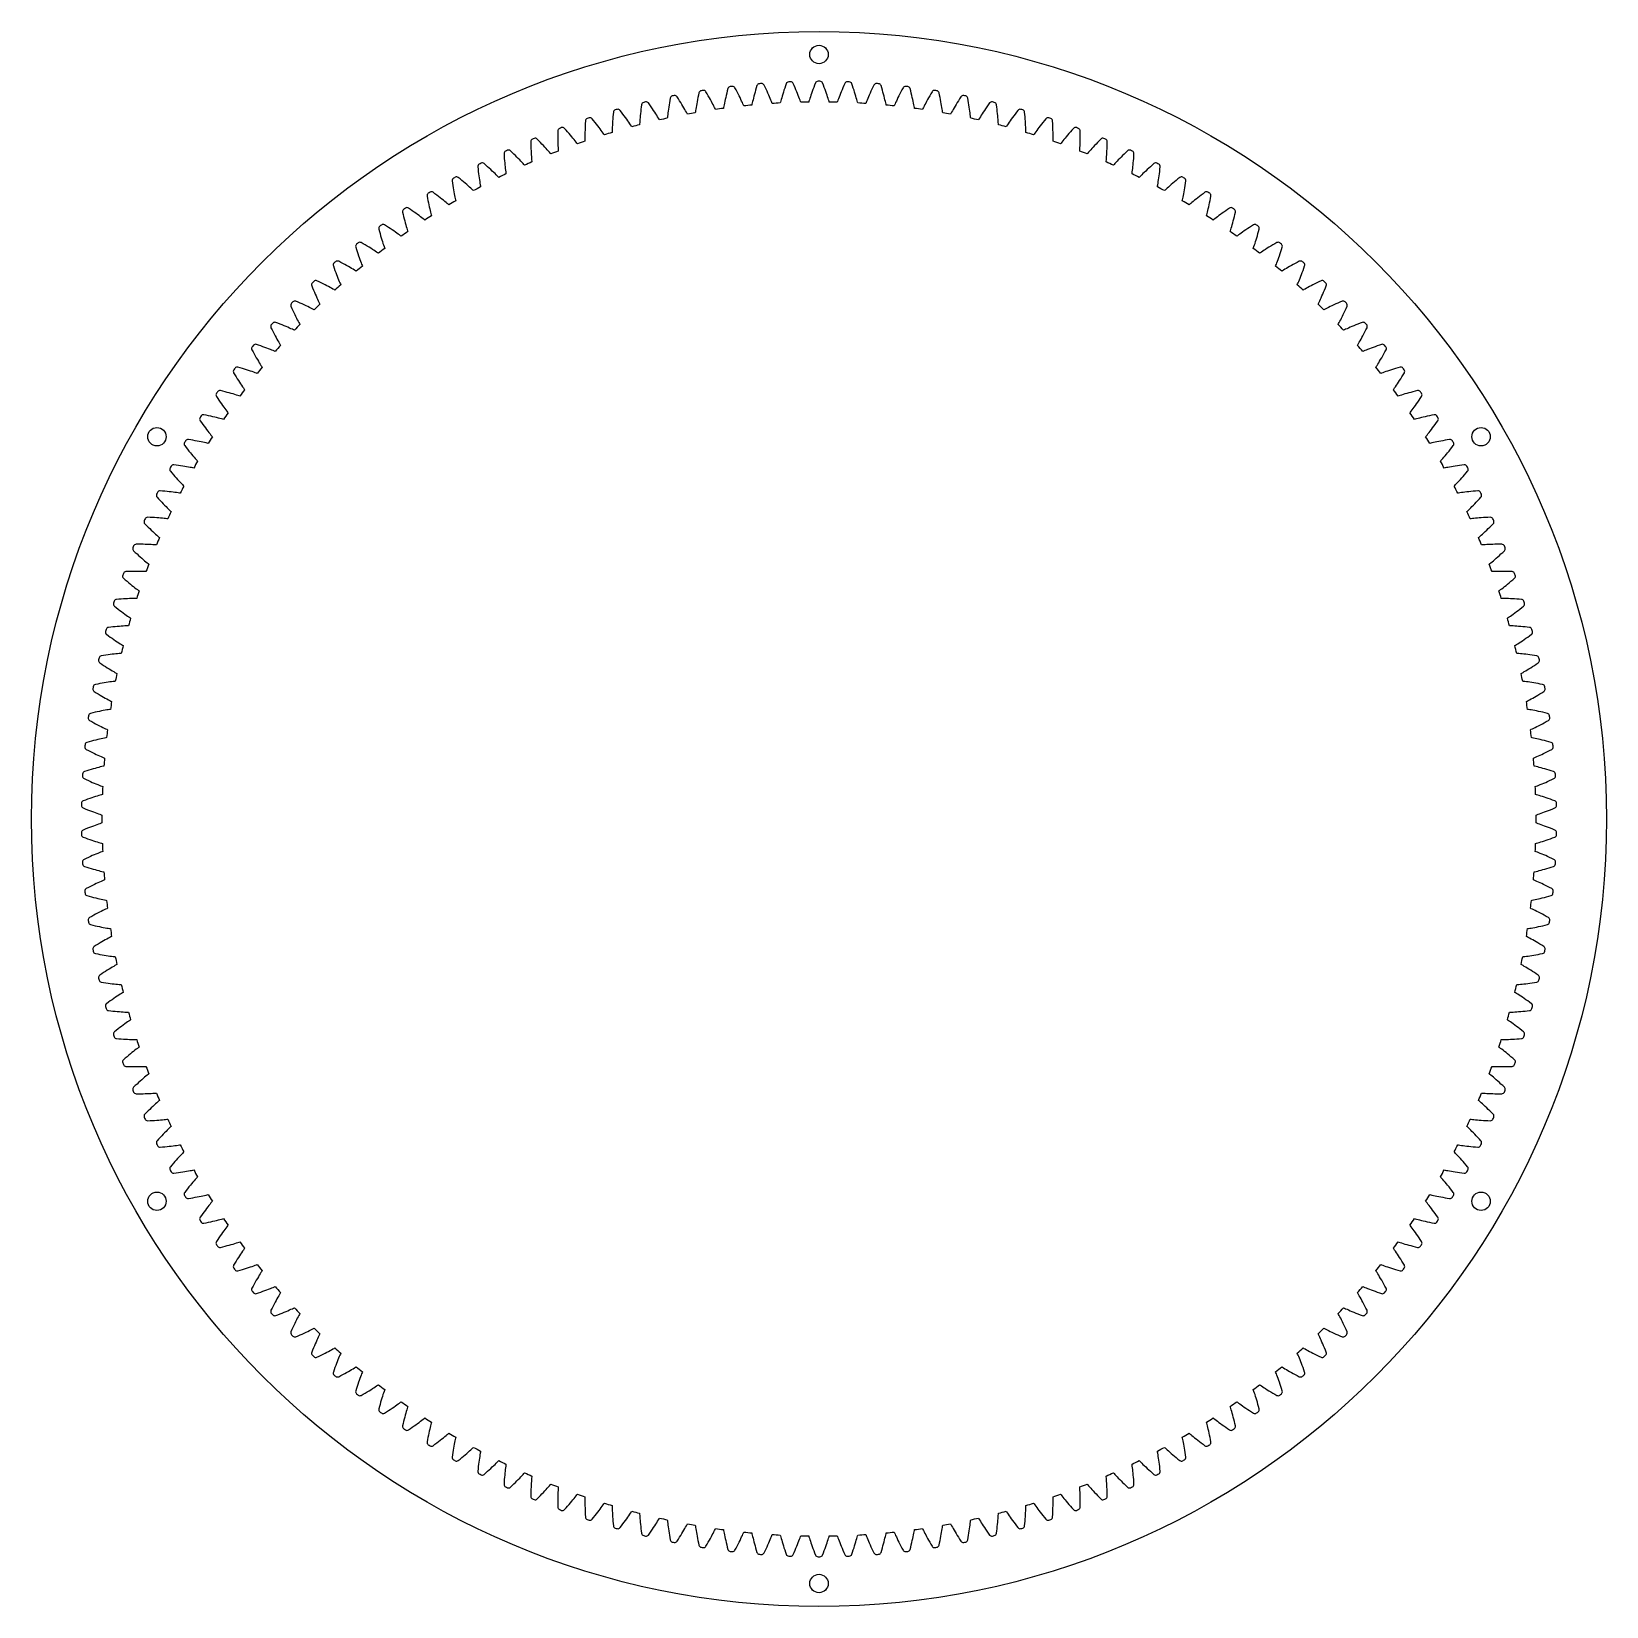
# Model space of a CAD drawing. Header units: millimetres. Extents: x -107 to 107, y -107 to 107.
import ezdxf

# ---------------------------------------------------------------- set-up
doc = ezdxf.new("R2010")
doc.units = ezdxf.units.MM

msp = doc.modelspace()

# ---------------------------------------------------------------- linework, layer by layer
at = {"layer": 'fixed_ring'}
for p, q in [((-16.327718, 98.738772), (-16.396114, 98.422687)), ((-15.212924, 98.612499), (-15.376758, 98.891329)), ((-15.055895, 98.341483), (-15.212924, 98.612499)), ((-12.54672, 98.692994), (-12.617992, 98.39946)), ((-12.470208, 98.996726), (-12.54672, 98.692994)), ((-12.389299, 99.309842), (-12.470208, 98.996726)), ((-11.280407, 99.139348), (-11.433026, 99.424471)), ((-11.134277, 98.862304), (-11.280407, 99.139348)), ((-10.995649, 98.593931), (-11.134277, 98.862304)), ((-10.864686, 98.335064), (-10.995649, 98.593931)), ((-8.773246, 98.543677), (-8.844835, 98.275924)), ((-8.695997, 98.823313), (-8.773246, 98.543677)), ((-8.613111, 99.113781), (-8.695997, 98.823313)), ((-8.524584, 99.414231), (-8.613111, 99.113781)), ((-8.431291, 99.723883), (-8.524584, 99.414231)), ((-7.330054, 99.509438), (-7.471217, 99.800403)), ((-7.195054, 99.226803), (-7.330054, 99.509438)), ((-7.067205, 98.953131), (-7.195054, 99.226803)), ((-6.946637, 98.689262), (-7.067205, 98.953131)), ((-6.83354, 98.436229), (-6.946637, 98.689262)), ((-4.930734, 98.549867), (-5.006665, 98.298159)), ((-4.848556, 98.814562), (-4.930734, 98.549867)), ((-4.760251, 99.090905), (-4.848556, 98.814562)), ((-4.665883, 99.377849), (-4.760251, 99.090905)), ((-4.565481, 99.674542), (-4.665883, 99.377849)), ((-4.459951, 99.98024), (-4.565481, 99.674542)), ((-3.36811, 99.722183), (-3.497594, 100.01853)), ((-3.244453, 99.434404), (-3.36811, 99.722183)), ((-3.127586, 99.155866), (-3.244453, 99.434404)), ((-3.017604, 98.887412), (-3.127586, 99.155866)), ((-2.914656, 98.630083), (-3.017604, 98.887412)), ((-2.818967, 98.385203), (-2.914656, 98.630083)), ((-1.008837, 98.667982), (-1.094715, 98.419492)), ((-0.916201, 98.929201), (-1.008837, 98.667982)), ((-0.816979, 99.201815), (-0.916201, 98.929201)), ((-0.711277, 99.484779), (-0.816979, 99.201815)), ((-0.599159, 99.777247), (-0.711277, 99.484779)), ((-0.481559, 100.078507), (-0.599159, 99.777247)), ((0.599159, 99.777247), (0.481559, 100.078507)), ((0.711277, 99.484779), (0.599159, 99.777247)), ((0.816979, 99.201815), (0.711277, 99.484779)), ((0.916201, 98.929201), (0.816979, 99.201815)), ((1.008837, 98.667982), (0.916201, 98.929201)), ((1.094715, 98.419492), (1.008837, 98.667982)), ((2.914656, 98.630083), (2.818967, 98.385203)), ((3.017604, 98.887412), (2.914656, 98.630083)), ((3.127586, 99.155866), (3.017604, 98.887412)), ((3.244453, 99.434404), (3.127586, 99.155866)), ((3.36811, 99.722183), (3.244453, 99.434404)), ((3.497594, 100.01853), (3.36811, 99.722183)), ((4.565481, 99.674542), (4.459951, 99.98024)), ((4.665883, 99.377849), (4.565481, 99.674542)), ((4.760251, 99.090905), (4.665883, 99.377849)), ((4.848556, 98.814562), (4.760251, 99.090905)), ((4.930734, 98.549867), (4.848556, 98.814562)), ((5.006665, 98.298159), (4.930734, 98.549867)), ((6.946637, 98.689262), (6.83354, 98.436229)), ((7.067205, 98.953131), (6.946637, 98.689262)), ((7.195054, 99.226803), (7.067205, 98.953131)), ((7.330054, 99.509438), (7.195054, 99.226803)), ((7.471217, 99.800403), (7.330054, 99.509438)), ((8.524584, 99.414231), (8.431291, 99.723883)), ((8.613111, 99.113781), (8.524584, 99.414231)), ((8.695997, 98.823313), (8.613111, 99.113781)), ((8.773246, 98.543677), (8.695997, 98.823313)), ((8.844835, 98.275924), (8.773246, 98.543677)), ((10.995649, 98.593931), (10.864686, 98.335064)), ((11.134277, 98.862304), (10.995649, 98.593931)), ((11.280407, 99.139348), (11.134277, 98.862304)), ((11.433026, 99.424471), (11.280407, 99.139348)), ((12.470208, 98.996726), (12.389299, 99.309842)), ((12.54672, 98.692994), (12.470208, 98.996726)), ((12.617992, 98.39946), (12.54672, 98.692994)), ((15.212924, 98.612499), (15.055895, 98.341483)), ((15.376758, 98.891329), (15.212924, 98.612499)), ((16.396114, 98.422687), (16.327718, 98.738772)), ((-24.203801, 96.498204), (-24.23963, 96.198274)), ((-24.163982, 96.808883), (-24.203801, 96.498204)), ((-24.120915, 97.129403), (-24.163982, 96.808883)), ((-22.999613, 97.092099), (-23.185082, 97.357031)), ((-22.821548, 96.834416), (-22.999613, 97.092099)), ((-22.651964, 96.58445), (-22.821548, 96.834416)), ((-22.491122, 96.34301), (-22.651964, 96.58445)), ((-20.47859, 96.52469), (-20.513692, 96.264133)), ((-20.439376, 96.79906), (-20.47859, 96.52469)), ((-20.395958, 97.085902), (-20.439376, 96.79906)), ((-20.348233, 97.384171), (-20.395958, 97.085902)), ((-20.296094, 97.693022), (-20.348233, 97.384171)), ((-20.240318, 98.011576), (-20.296094, 97.693022)), ((-19.121386, 97.929722), (-19.296176, 98.201818)), ((-18.953706, 97.665164), (-19.121386, 97.929722)), ((-18.794194, 97.408654), (-18.953706, 97.665164)), ((-18.643079, 97.16101), (-18.794194, 97.408654)), ((-18.50067, 96.923236), (-18.643079, 97.16101)), ((-18.3674, 96.696605), (-18.50067, 96.923236)), ((-18.243898, 96.4828), (-18.3674, 96.696605)), ((-18.131125, 96.284192), (-18.243898, 96.4828)), ((-16.747178, 96.534529), (-16.778274, 96.331004)), ((-16.711126, 96.760058), (-16.747178, 96.534529)), ((-16.670347, 97.003579), (-16.711126, 96.760058)), ((-16.624914, 97.262535), (-16.670347, 97.003579)), ((-16.574824, 97.535129), (-16.624914, 97.262535)), ((-16.520036, 97.820018), (-16.574824, 97.535129)), ((-16.46049, 98.116153), (-16.520036, 97.820018)), ((-16.396114, 98.422687), (-16.46049, 98.116153)), ((-14.906707, 98.078834), (-15.055895, 98.341483)), ((-14.765556, 97.825378), (-14.906707, 98.078834)), ((-14.632713, 97.58213), (-14.765556, 97.825378)), ((-14.508559, 97.35038), (-14.632713, 97.58213)), ((-14.393654, 97.131835), (-14.508559, 97.35038)), ((-14.288866, 96.9289), (-14.393654, 97.131835)), ((-14.195669, 96.745314), (-14.288866, 96.9289)), ((-14.117039, 96.588021), (-14.195669, 96.745314)), ((-14.063868, 96.480348), (-14.117039, 96.588021)), ((-12.967605, 96.749045), (-12.989142, 96.630907)), ((-12.935224, 96.92189), (-12.967605, 96.749045)), ((-12.896061, 97.124018), (-12.935224, 96.92189)), ((-12.851071, 97.347935), (-12.896061, 97.124018)), ((-12.800643, 97.589643), (-12.851071, 97.347935)), ((-12.744951, 97.846587), (-12.800643, 97.589643)), ((-12.684063, 98.116975), (-12.744951, 97.846587)), ((-12.617992, 98.39946), (-12.684063, 98.116975)), ((-10.741619, 98.086727), (-10.864686, 98.335064)), ((-10.626777, 97.850224), (-10.741619, 98.086727)), ((-10.520651, 97.627283), (-10.626777, 97.850224)), ((-10.424014, 97.420343), (-10.520651, 97.627283)), ((-10.338189, 97.233197), (-10.424014, 97.420343)), ((-10.265874, 97.072902), (-10.338189, 97.233197)), ((-10.217027, 96.963201), (-10.265874, 97.072902)), ((-9.110948, 97.188102), (-9.137164, 97.070913)), ((-9.071721, 97.359523), (-9.110948, 97.188102)), ((-9.024553, 97.559934), (-9.071721, 97.359523)), ((-8.970696, 97.781886), (-9.024553, 97.559934)), ((-8.910699, 98.021397), (-8.970696, 97.781886)), ((-8.844835, 98.275924), (-8.910699, 98.021397)), ((-6.728191, 98.195347), (-6.83354, 98.436229)), ((-6.631013, 97.968363), (-6.728191, 98.195347)), ((-6.54268, 97.757745), (-6.631013, 97.968363)), ((-6.464363, 97.567335), (-6.54268, 97.757745)), ((-6.398478, 97.404291), (-6.464363, 97.567335)), ((-6.35403, 97.292735), (-6.398478, 97.404291)), ((-5.239885, 97.473484), (-5.270739, 97.357431)), ((-5.193873, 97.64321), (-5.239885, 97.473484)), ((-5.138775, 97.841588), (-5.193873, 97.64321)), ((-5.076137, 98.061223), (-5.138775, 97.841588)), ((-5.006665, 98.298159), (-5.076137, 98.061223)), ((-2.73089, 98.154535), (-2.818967, 98.385203)), ((-2.651, 97.940571), (-2.73089, 98.154535)), ((-2.580315, 97.747198), (-2.651, 97.940571)), ((-2.520964, 97.581664), (-2.580315, 97.747198)), ((-2.480987, 97.468429), (-2.520964, 97.581664)), ((-1.360536, 97.604741), (-1.39598, 97.490006)), ((-1.307813, 97.772503), (-1.360536, 97.604741)), ((-1.244872, 97.968534), (-1.307813, 97.772503)), ((-1.173551, 98.185505), (-1.244872, 97.968534)), ((-1.094715, 98.419492), (-1.173551, 98.185505)), ((1.173551, 98.185505), (1.094715, 98.419492)), ((1.244872, 97.968534), (1.173551, 98.185505)), ((1.307813, 97.772503), (1.244872, 97.968534)), ((1.360536, 97.604741), (1.307813, 97.772503)), ((1.39598, 97.490006), (1.360536, 97.604741)), ((2.520964, 97.581664), (2.480987, 97.468429)), ((2.580315, 97.747198), (2.520964, 97.581664)), ((2.651, 97.940571), (2.580315, 97.747198)), ((2.73089, 98.154535), (2.651, 97.940571)), ((2.818967, 98.385203), (2.73089, 98.154535)), ((5.076137, 98.061223), (5.006665, 98.298159)), ((5.138775, 97.841588), (5.076137, 98.061223)), ((5.193873, 97.64321), (5.138775, 97.841588)), ((5.239885, 97.473484), (5.193873, 97.64321)), ((5.270739, 97.357431), (5.239885, 97.473484)), ((6.398478, 97.404291), (6.35403, 97.292735)), ((6.464363, 97.567335), (6.398478, 97.404291)), ((6.54268, 97.757745), (6.464363, 97.567335)), ((6.631013, 97.968363), (6.54268, 97.757745)), ((6.728191, 98.195347), (6.631013, 97.968363)), ((6.83354, 98.436229), (6.728191, 98.195347)), ((8.910699, 98.021397), (8.844835, 98.275924)), ((8.970696, 97.781886), (8.910699, 98.021397)), ((9.024553, 97.559934), (8.970696, 97.781886)), ((9.071721, 97.359523), (9.024553, 97.559934)), ((9.110948, 97.188102), (9.071721, 97.359523)), ((9.137164, 97.070913), (9.110948, 97.188102)), ((10.265874, 97.072902), (10.217027, 96.963201)), ((10.338189, 97.233197), (10.265874, 97.072902)), ((10.424014, 97.420343), (10.338189, 97.233197)), ((10.520651, 97.627283), (10.424014, 97.420343)), ((10.626777, 97.850224), (10.520651, 97.627283)), ((10.741619, 98.086727), (10.626777, 97.850224)), ((10.864686, 98.335064), (10.741619, 98.086727)), ((12.684063, 98.116975), (12.617992, 98.39946)), ((12.744951, 97.846587), (12.684063, 98.116975)), ((12.800643, 97.589643), (12.744951, 97.846587)), ((12.851071, 97.347935), (12.800643, 97.589643)), ((12.896061, 97.124018), (12.851071, 97.347935)), ((12.935224, 96.92189), (12.896061, 97.124018)), ((12.967605, 96.749045), (12.935224, 96.92189)), ((12.989142, 96.630907), (12.967605, 96.749045)), ((14.117039, 96.588021), (14.063868, 96.480348)), ((14.195669, 96.745314), (14.117039, 96.588021)), ((14.288866, 96.9289), (14.195669, 96.745314)), ((14.393654, 97.131835), (14.288866, 96.9289)), ((14.508559, 97.35038), (14.393654, 97.131835)), ((14.632713, 97.58213), (14.508559, 97.35038)), ((14.765556, 97.825378), (14.632713, 97.58213)), ((14.906707, 98.078834), (14.765556, 97.825378)), ((15.055895, 98.341483), (14.906707, 98.078834)), ((16.46049, 98.116153), (16.396114, 98.422687)), ((16.520036, 97.820018), (16.46049, 98.116153)), ((16.574824, 97.535129), (16.520036, 97.820018)), ((16.624914, 97.262535), (16.574824, 97.535129)), ((16.670347, 97.003579), (16.624914, 97.262535)), ((16.711126, 96.760058), (16.670347, 97.003579)), ((16.747178, 96.534529), (16.711126, 96.760058)), ((16.778274, 96.331004), (16.747178, 96.534529)), ((18.243898, 96.4828), (18.131125, 96.284192)), ((18.3674, 96.696605), (18.243898, 96.4828)), ((18.50067, 96.923236), (18.3674, 96.696605)), ((18.643079, 97.16101), (18.50067, 96.923236)), ((18.794194, 97.408654), (18.643079, 97.16101)), ((18.953706, 97.665164), (18.794194, 97.408654)), ((19.121386, 97.929722), (18.953706, 97.665164)), ((19.296176, 98.201818), (19.121386, 97.929722)), ((20.296094, 97.693022), (20.240318, 98.011576)), ((20.348233, 97.384171), (20.296094, 97.693022)), ((20.395958, 97.085902), (20.348233, 97.384171)), ((20.439376, 96.79906), (20.395958, 97.085902)), ((20.47859, 96.52469), (20.439376, 96.79906)), ((20.513692, 96.264133), (20.47859, 96.52469)), ((22.651964, 96.58445), (22.491122, 96.34301)), ((22.821548, 96.834416), (22.651964, 96.58445)), ((22.999613, 97.092099), (22.821548, 96.834416)), ((23.185082, 97.357031), (22.999613, 97.092099)), ((24.163982, 96.808883), (24.120915, 97.129403)), ((24.203801, 96.498204), (24.163982, 96.808883)), ((24.23963, 96.198274), (24.203801, 96.498204)), ((-31.794087, 94.270161), (-31.805974, 93.968333)), ((-31.779078, 94.583022), (-31.794087, 94.270161)), ((-31.761612, 94.905951), (-31.779078, 94.583022)), ((-30.640891, 94.957852), (-30.846823, 95.207211)), ((-30.442916, 94.715131), (-30.640891, 94.957852)), ((-30.254008, 94.479429), (-30.442916, 94.715131)), ((-30.074493, 94.251531), (-30.254008, 94.479429)), ((-29.904796, 94.032396), (-30.074493, 94.251531)), ((-28.097046, 94.33001), (-28.108551, 94.083367)), ((-28.082756, 94.592533), (-28.097046, 94.33001)), ((-28.065466, 94.869151), (-28.082756, 94.592533)), ((-28.044975, 95.158536), (-28.065466, 94.869151)), ((-28.021097, 95.459653), (-28.044975, 95.158536)), ((-27.993662, 95.77167), (-28.021097, 95.459653)), ((-27.963372, 96.093649), (-27.993662, 95.77167)), ((-26.841473, 96.100954), (-27.037328, 96.358302)), ((-26.653304, 95.850554), (-26.841473, 96.100954)), ((-26.473917, 95.607527), (-26.653304, 95.850554)), ((-26.303603, 95.372672), (-26.473917, 95.607527)), ((-26.142753, 95.146965), (-26.303603, 95.372672)), ((-25.991899, 94.931638), (-26.142753, 95.146965)), ((-25.8518, 94.728322), (-25.991899, 94.931638)), ((-25.723604, 94.539301), (-25.8518, 94.728322)), ((-25.609219, 94.368113), (-25.723604, 94.539301)), ((-25.512427, 94.221296), (-25.609219, 94.368113)), ((-24.390329, 94.517979), (-24.397652, 94.398118)), ((-24.37875, 94.693449), (-24.390329, 94.517979)), ((-24.363922, 94.898802), (-24.37875, 94.693449)), ((-24.345902, 95.126482), (-24.363922, 94.898802)), ((-24.3246, 95.372473), (-24.345902, 95.126482)), ((-24.299885, 95.63422), (-24.3246, 95.372473)), ((-24.27161, 95.909932), (-24.299885, 95.63422)), ((-24.23963, 96.198274), (-24.27161, 95.909932)), ((-22.339373, 96.111086), (-22.491122, 96.34301)), ((-22.197199, 95.889933), (-22.339373, 96.111086)), ((-22.065294, 95.681207), (-22.197199, 95.889933)), ((-21.944714, 95.487239), (-22.065294, 95.681207)), ((-21.837225, 95.311638), (-21.944714, 95.487239)), ((-21.746347, 95.161089), (-21.837225, 95.311638)), ((-21.68479, 95.057982), (-21.746347, 95.161089)), ((-20.61334, 95.412927), (-20.625422, 95.293452)), ((-20.594794, 95.587799), (-20.61334, 95.412927)), ((-20.571814, 95.792399), (-20.594794, 95.587799)), ((-20.544757, 96.019183), (-20.571814, 95.792399)), ((-20.513692, 96.264133), (-20.544757, 96.019183)), ((-18.030702, 96.104457), (-18.131125, 96.284192)), ((-17.945881, 95.950414), (-18.030702, 96.104457)), ((-17.888472, 95.84494), (-17.945881, 95.950414)), ((-16.803758, 96.157008), (-16.82058, 96.038107)), ((-16.778274, 96.331004), (-16.803758, 96.157008)), ((16.803758, 96.157008), (16.778274, 96.331004)), ((16.82058, 96.038107), (16.803758, 96.157008)), ((17.945881, 95.950414), (17.888472, 95.84494)), ((18.030702, 96.104457), (17.945881, 95.950414)), ((18.131125, 96.284192), (18.030702, 96.104457)), ((20.544757, 96.019183), (20.513692, 96.264133)), ((20.571814, 95.792399), (20.544757, 96.019183)), ((20.594794, 95.587799), (20.571814, 95.792399)), ((20.61334, 95.412927), (20.594794, 95.587799)), ((20.625422, 95.293452), (20.61334, 95.412927)), ((21.746347, 95.161089), (21.68479, 95.057982)), ((21.837225, 95.311638), (21.746347, 95.161089)), ((21.944714, 95.487239), (21.837225, 95.311638)), ((22.065294, 95.681207), (21.944714, 95.487239)), ((22.197199, 95.889933), (22.065294, 95.681207)), ((22.339373, 96.111086), (22.197199, 95.889933)), ((22.491122, 96.34301), (22.339373, 96.111086)), ((24.27161, 95.909932), (24.23963, 96.198274)), ((24.299885, 95.63422), (24.27161, 95.909932)), ((24.3246, 95.372473), (24.299885, 95.63422)), ((24.345902, 95.126482), (24.3246, 95.372473)), ((24.363922, 94.898802), (24.345902, 95.126482)), ((24.37875, 94.693449), (24.363922, 94.898802)), ((24.390329, 94.517979), (24.37875, 94.693449)), ((24.397652, 94.398118), (24.390329, 94.517979)), ((25.609219, 94.368113), (25.512427, 94.221296)), ((25.723604, 94.539301), (25.609219, 94.368113)), ((25.8518, 94.728322), (25.723604, 94.539301)), ((25.991899, 94.931638), (25.8518, 94.728322)), ((26.142753, 95.146965), (25.991899, 94.931638)), ((26.303603, 95.372672), (26.142753, 95.146965)), ((26.473917, 95.607527), (26.303603, 95.372672)), ((26.653304, 95.850554), (26.473917, 95.607527)), ((26.841473, 96.100954), (26.653304, 95.850554)), ((27.037328, 96.358302), (26.841473, 96.100954)), ((27.993662, 95.77167), (27.963372, 96.093649)), ((28.021097, 95.459653), (27.993662, 95.77167)), ((28.044975, 95.158536), (28.021097, 95.459653)), ((28.065466, 94.869151), (28.044975, 95.158536)), ((28.082756, 94.592533), (28.065466, 94.869151)), ((28.097046, 94.33001), (28.082756, 94.592533)), ((28.108551, 94.083367), (28.097046, 94.33001)), ((30.074493, 94.251531), (29.904796, 94.032396)), ((30.254008, 94.479429), (30.074493, 94.251531)), ((30.442916, 94.715131), (30.254008, 94.479429)), ((30.640891, 94.957852), (30.442916, 94.715131)), ((30.846823, 95.207211), (30.640891, 94.957852)), ((31.779078, 94.583022), (31.761612, 94.905951)), ((31.794087, 94.270161), (31.779078, 94.583022)), ((31.805974, 93.968333), (31.794087, 94.270161)), ((-38.088447, 92.223251), (-38.31354, 92.455461)), ((-37.871814, 91.997027), (-38.088447, 92.223251)), ((-35.514244, 93.244819), (-35.516804, 92.931609)), ((-35.516804, 92.931609), (-35.516681, 92.629546)), ((-35.516681, 92.629546), (-35.514116, 92.339448)), ((-35.509631, 93.568187), (-35.514244, 93.244819)), ((-35.514116, 92.339448), (-35.509375, 92.062331)), ((-34.391859, 93.664603), (-34.607542, 93.905578)), ((-34.184391, 93.429945), (-34.391859, 93.664603)), ((-33.986262, 93.201939), (-34.184391, 93.429945)), ((-33.797828, 92.981358), (-33.986262, 93.201939)), ((-33.619554, 92.769144), (-33.797828, 92.981358)), ((-33.452069, 92.566484), (-33.619554, 92.769144)), ((-33.29626, 92.374941), (-33.452069, 92.566484)), ((-33.153451, 92.196703), (-33.29626, 92.374941)), ((-33.025827, 92.035143), (-33.153451, 92.196703)), ((-31.825065, 93.138392), (-31.826756, 92.891486)), ((-31.826756, 92.891486), (-31.826629, 92.663094)), ((-31.826629, 92.663094), (-31.825095, 92.457212)), ((-31.825095, 92.457212), (-31.822696, 92.281377)), ((-31.821224, 93.401275), (-31.825065, 93.138392)), ((-31.822696, 92.281377), (-31.820473, 92.161312)), ((-31.814944, 93.678362), (-31.821224, 93.401275)), ((-31.805974, 93.968333), (-31.814944, 93.678362)), ((-29.745501, 93.823238), (-29.904796, 94.032396)), ((-29.59743, 93.625652), (-29.745501, 93.823238)), ((-29.46182, 93.441877), (-29.59743, 93.625652)), ((-29.34072, 93.275372), (-29.46182, 93.441877)), ((-29.238167, 93.132519), (-29.34072, 93.275372)), ((-29.168613, 93.034628), (-29.238167, 93.132519)), ((-28.128751, 93.473578), (-28.131303, 93.353521)), ((-28.124157, 93.64937), (-28.128751, 93.473578)), ((-28.117506, 93.85515), (-28.124157, 93.64937)), ((-28.108551, 94.083367), (-28.117506, 93.85515)), ((-25.44682, 94.120717), (-25.512427, 94.221296)), ((25.512427, 94.221296), (25.44682, 94.120717)), ((28.117506, 93.85515), (28.108551, 94.083367)), ((28.124157, 93.64937), (28.117506, 93.85515)), ((28.128751, 93.473578), (28.124157, 93.64937)), ((28.131303, 93.353521), (28.128751, 93.473578)), ((29.238167, 93.132519), (29.168613, 93.034628)), ((29.34072, 93.275372), (29.238167, 93.132519)), ((29.46182, 93.441877), (29.34072, 93.275372)), ((29.59743, 93.625652), (29.46182, 93.441877)), ((29.745501, 93.823238), (29.59743, 93.625652)), ((29.904796, 94.032396), (29.745501, 93.823238)), ((31.814944, 93.678362), (31.805974, 93.968333)), ((31.821224, 93.401275), (31.814944, 93.678362)), ((31.820473, 92.161312), (31.822696, 92.281377)), ((31.825065, 93.138392), (31.821224, 93.401275)), ((31.822696, 92.281377), (31.825095, 92.457212)), ((31.826756, 92.891486), (31.825065, 93.138392)), ((31.825095, 92.457212), (31.826629, 92.663094)), ((31.826629, 92.663094), (31.826756, 92.891486)), ((33.153451, 92.196703), (33.025827, 92.035143)), ((33.29626, 92.374941), (33.153451, 92.196703)), ((33.452069, 92.566484), (33.29626, 92.374941)), ((33.619554, 92.769144), (33.452069, 92.566484)), ((33.797828, 92.981358), (33.619554, 92.769144)), ((33.986262, 93.201939), (33.797828, 92.981358)), ((34.184391, 93.429945), (33.986262, 93.201939)), ((34.391859, 93.664603), (34.184391, 93.429945)), ((34.607542, 93.905578), (34.391859, 93.664603)), ((35.509375, 92.062331), (35.514116, 92.339448)), ((35.514244, 93.244819), (35.509631, 93.568187)), ((35.514116, 92.339448), (35.516681, 92.629546)), ((35.516804, 92.931609), (35.514244, 93.244819)), ((35.516681, 92.629546), (35.516804, 92.931609)), ((38.088447, 92.223251), (37.871814, 91.997027)), ((38.31354, 92.455461), (38.088447, 92.223251)), ((-42.831388, 90.451157), (-42.810295, 90.128445)), ((-42.810295, 90.128445), (-42.787961, 89.816021)), ((-41.724809, 90.636076), (-41.958956, 90.859152)), ((-41.499354, 90.418642), (-41.724809, 90.636076)), ((-41.283736, 90.207099), (-41.499354, 90.418642)), ((-41.078372, 90.002186), (-41.283736, 90.207099)), ((-40.883801, 89.804806), (-41.078372, 90.002186)), ((-39.201502, 92.082473), (-39.193256, 91.759177)), ((-39.193256, 91.759177), (-39.183361, 91.446112)), ((-39.183361, 91.446112), (-39.17123, 91.144294)), ((-39.17123, 91.144294), (-39.157133, 90.854527)), ((-39.157133, 90.854527), (-39.141378, 90.577817)), ((-39.141378, 90.577817), (-39.124322, 90.31546)), ((-39.124322, 90.31546), (-39.10639, 90.0692)), ((-39.10639, 90.0692), (-39.088119, 89.84154)), ((-37.664777, 91.777078), (-37.871814, 91.997027)), ((-37.467722, 91.564163), (-37.664777, 91.777078)), ((-37.281152, 91.359204), (-37.467722, 91.564163)), ((-37.105743, 91.163362), (-37.281152, 91.359204)), ((-36.942441, 90.978165), (-37.105743, 91.163362)), ((-36.79266, 90.805746), (-36.942441, 90.978165)), ((-36.658713, 90.649388), (-36.79266, 90.805746)), ((-36.545135, 90.515135), (-36.658713, 90.649388)), ((-36.468023, 90.423079), (-36.545135, 90.515135)), ((-35.509375, 92.062331), (-35.502762, 91.799503)), ((-35.502762, 91.799503), (-35.494635, 91.552725)), ((-35.494635, 91.552725), (-35.485429, 91.324518)), ((-35.485429, 91.324518), (-35.47571, 91.118861)), ((-35.47571, 91.118861), (-35.466323, 90.943259)), ((-35.466323, 90.943259), (-35.459328, 90.823378)), ((-32.917676, 91.89648), (-33.025827, 92.035143)), ((-32.844285, 91.801432), (-32.917676, 91.89648)), ((32.917676, 91.89648), (32.844285, 91.801432)), ((33.025827, 92.035143), (32.917676, 91.89648)), ((35.459328, 90.823378), (35.466323, 90.943259)), ((35.466323, 90.943259), (35.47571, 91.118861)), ((35.47571, 91.118861), (35.485429, 91.324518)), ((35.485429, 91.324518), (35.494635, 91.552725)), ((35.494635, 91.552725), (35.502762, 91.799503)), ((35.502762, 91.799503), (35.509375, 92.062331)), ((36.545135, 90.515135), (36.468023, 90.423079)), ((36.658713, 90.649388), (36.545135, 90.515135)), ((36.79266, 90.805746), (36.658713, 90.649388)), ((36.942441, 90.978165), (36.79266, 90.805746)), ((37.105743, 91.163362), (36.942441, 90.978165)), ((37.281152, 91.359204), (37.105743, 91.163362)), ((37.467722, 91.564163), (37.281152, 91.359204)), ((37.664777, 91.777078), (37.467722, 91.564163)), ((37.871814, 91.997027), (37.664777, 91.777078)), ((39.088119, 89.84154), (39.10639, 90.0692)), ((39.10639, 90.0692), (39.124322, 90.31546)), ((39.124322, 90.31546), (39.141378, 90.577817)), ((39.141378, 90.577817), (39.157133, 90.854527)), ((39.157133, 90.854527), (39.17123, 91.144294)), ((39.17123, 91.144294), (39.183361, 91.446112)), ((39.183361, 91.446112), (39.193256, 91.759177)), ((39.193256, 91.759177), (39.201502, 92.082473)), ((41.078372, 90.002186), (40.883801, 89.804806)), ((41.283736, 90.207099), (41.078372, 90.002186)), ((41.499354, 90.418642), (41.283736, 90.207099)), ((41.724809, 90.636076), (41.499354, 90.418642)), ((41.958956, 90.859152), (41.724809, 90.636076)), ((42.787961, 89.816021), (42.810295, 90.128445)), ((42.810295, 90.128445), (42.831388, 90.451157)), ((-46.393548, 88.676819), (-46.359642, 88.355201)), ((-46.359642, 88.355201), (-46.324905, 88.043912)), ((-46.324905, 88.043912), (-46.288833, 87.744011)), ((-45.295196, 88.905585), (-45.538026, 89.119177)), ((-45.061274, 88.697288), (-45.295196, 88.905585)), ((-44.837417, 88.494483), (-45.061274, 88.697288)), ((-44.624069, 88.297897), (-44.837417, 88.494483)), ((-44.421804, 88.108409), (-44.624069, 88.297897)), ((-44.23139, 87.927123), (-44.421804, 88.108409)), ((-44.053891, 87.755486), (-44.23139, 87.927123)), ((-42.787961, 89.816021), (-42.76384, 89.514923)), ((-42.76384, 89.514923), (-42.738235, 89.225946)), ((-42.738235, 89.225946), (-42.711492, 88.950081)), ((-42.711492, 88.950081), (-42.684018, 88.688609)), ((-42.684018, 88.688609), (-42.65631, 88.443257)), ((-42.65631, 88.443257), (-42.629002, 88.216504)), ((-42.629002, 88.216504), (-42.602975, 88.012268)), ((-42.602975, 88.012268), (-42.579665, 87.837968)), ((-42.579665, 87.837968), (-42.563168, 87.719021)), ((-40.700745, 89.616093), (-40.883801, 89.804806)), ((-40.530209, 89.437535), (-40.700745, 89.616093)), ((-40.373691, 89.271207), (-40.530209, 89.437535)), ((-40.233634, 89.120298), (-40.373691, 89.271207)), ((-40.114809, 88.990666), (-40.233634, 89.120298)), ((-40.034098, 88.901749), (-40.114809, 88.990666)), ((-39.088119, 89.84154), (-39.070231, 89.636431)), ((-39.070231, 89.636431), (-39.05387, 89.461342)), ((-39.05387, 89.461342), (-39.042115, 89.341834)), ((39.042115, 89.341834), (39.05387, 89.461342)), ((39.05387, 89.461342), (39.070231, 89.636431)), ((39.070231, 89.636431), (39.088119, 89.84154)), ((40.114809, 88.990666), (40.034098, 88.901749)), ((40.233634, 89.120298), (40.114809, 88.990666)), ((40.373691, 89.271207), (40.233634, 89.120298)), ((40.530209, 89.437535), (40.373691, 89.271207)), ((40.700745, 89.616093), (40.530209, 89.437535)), ((40.883801, 89.804806), (40.700745, 89.616093)), ((42.563168, 87.719021), (42.579665, 87.837968)), ((42.579665, 87.837968), (42.602975, 88.012268)), ((42.602975, 88.012268), (42.629002, 88.216504)), ((42.629002, 88.216504), (42.65631, 88.443257)), ((42.65631, 88.443257), (42.684018, 88.688609)), ((42.684018, 88.688609), (42.711492, 88.950081)), ((42.711492, 88.950081), (42.738235, 89.225946)), ((42.738235, 89.225946), (42.76384, 89.514923)), ((42.76384, 89.514923), (42.787961, 89.816021)), ((44.23139, 87.927123), (44.053891, 87.755486)), ((44.421804, 88.108409), (44.23139, 87.927123)), ((44.624069, 88.297897), (44.421804, 88.108409)), ((44.837417, 88.494483), (44.624069, 88.297897)), ((45.061274, 88.697288), (44.837417, 88.494483)), ((45.295196, 88.905585), (45.061274, 88.697288)), ((45.538026, 89.119177), (45.295196, 88.905585)), ((46.288833, 87.744011), (46.324905, 88.043912)), ((46.324905, 88.043912), (46.359642, 88.355201)), ((46.359642, 88.355201), (46.393548, 88.676819)), ((-49.88235, 86.762265), (-49.835684, 86.442249)), ((-49.835684, 86.442249), (-49.788599, 86.132588)), ((-49.788599, 86.132588), (-49.740633, 85.834358)), ((-49.740633, 85.834358), (-49.692149, 85.548328)), ((-48.793962, 87.034517), (-49.045092, 87.238286)), ((-48.551944, 86.835684), (-48.793962, 87.034517)), ((-48.3202, 86.64194), (-48.551944, 86.835684)), ((-48.099205, 86.453991), (-48.3202, 86.64194)), ((-47.889568, 86.272694), (-48.099205, 86.453991)), ((-47.692097, 86.099122), (-47.889568, 86.272694)), ((-47.507914, 85.934677), (-47.692097, 86.099122)), ((-47.338676, 85.78131), (-47.507914, 85.934677)), ((-47.187072, 85.642005), (-47.338676, 85.78131)), ((-46.288833, 87.744011), (-46.251759, 87.45628)), ((-46.251759, 87.45628), (-46.214069, 87.181697)), ((-46.214069, 87.181697), (-46.176222, 86.921524)), ((-46.176222, 86.921524), (-46.138782, 86.677468)), ((-46.138782, 86.677468), (-46.10248, 86.451979)), ((-46.10248, 86.451979), (-46.068354, 86.24894)), ((-46.068354, 86.24894), (-46.038133, 86.075704)), ((-46.038133, 86.075704), (-46.01692, 85.957507)), ((-43.890884, 87.595511), (-44.053891, 87.755486)), ((-43.744938, 87.45029), (-43.890884, 87.595511)), ((-43.621053, 87.325485), (-43.744938, 87.45029)), ((-43.536871, 87.239847), (-43.621053, 87.325485)), ((43.621053, 87.325485), (43.536871, 87.239847)), ((43.744938, 87.45029), (43.621053, 87.325485)), ((43.890884, 87.595511), (43.744938, 87.45029)), ((44.053891, 87.755486), (43.890884, 87.595511)), ((46.01692, 85.957507), (46.038133, 86.075704)), ((46.038133, 86.075704), (46.068354, 86.24894)), ((46.068354, 86.24894), (46.10248, 86.451979)), ((46.10248, 86.451979), (46.138782, 86.677468)), ((46.138782, 86.677468), (46.176222, 86.921524)), ((46.176222, 86.921524), (46.214069, 87.181697)), ((46.214069, 87.181697), (46.251759, 87.45628)), ((46.251759, 87.45628), (46.288833, 87.744011)), ((47.338676, 85.78131), (47.187072, 85.642005)), ((47.507914, 85.934677), (47.338676, 85.78131)), ((47.692097, 86.099122), (47.507914, 85.934677)), ((47.889568, 86.272694), (47.692097, 86.099122)), ((48.099205, 86.453991), (47.889568, 86.272694)), ((48.3202, 86.64194), (48.099205, 86.453991)), ((48.551944, 86.835684), (48.3202, 86.64194)), ((48.793962, 87.034517), (48.551944, 86.835684)), ((49.045092, 87.238286), (48.793962, 87.034517)), ((49.692149, 85.548328), (49.740633, 85.834358)), ((49.740633, 85.834358), (49.788599, 86.132588)), ((49.788599, 86.132588), (49.835684, 86.442249)), ((49.835684, 86.442249), (49.88235, 86.762265)), ((-53.292279, 84.710522), (-53.232927, 84.392615)), ((-53.232927, 84.392615), (-53.173568, 84.08507)), ((-53.173568, 84.08507), (-53.113783, 83.788983)), ((-53.113783, 83.788983), (-53.053965, 83.505107)), ((-52.215574, 85.02583), (-52.474607, 85.219453)), ((-51.965843, 84.836775), (-52.215574, 85.02583)), ((-51.72658, 84.652398), (-51.965843, 84.836775)), ((-51.498287, 84.473384), (-51.72658, 84.652398)), ((-51.281608, 84.300564), (-51.498287, 84.473384)), ((-51.077392, 84.13498), (-51.281608, 84.300564)), ((-50.886817, 83.977987), (-51.077392, 84.13498)), ((-50.711616, 83.83147), (-50.886817, 83.977987)), ((-50.554593, 83.698303), (-50.711616, 83.83147)), ((-50.421184, 83.583735), (-50.554593, 83.698303)), ((-50.330464, 83.505056), (-50.421184, 83.583735)), ((-49.692149, 85.548328), (-49.643572, 85.27546)), ((-49.643572, 85.27546), (-49.595412, 85.016998)), ((-49.595412, 85.016998), (-49.548298, 84.774623)), ((-49.548298, 84.774623), (-49.503061, 84.550756)), ((-49.503061, 84.550756), (-49.460889, 84.349234)), ((-49.460889, 84.349234), (-49.423805, 84.177336)), ((-49.423805, 84.177336), (-49.39791, 84.060077)), ((-47.058323, 85.522224), (-47.187072, 85.642005)), ((-46.970803, 85.440001), (-47.058323, 85.522224)), ((47.058323, 85.522224), (46.970803, 85.440001)), ((47.187072, 85.642005), (47.058323, 85.522224)), ((49.39791, 84.060077), (49.423805, 84.177336)), ((49.423805, 84.177336), (49.460889, 84.349234)), ((49.460889, 84.349234), (49.503061, 84.550756)), ((49.503061, 84.550756), (49.548298, 84.774623)), ((49.548298, 84.774623), (49.595412, 85.016998)), ((49.595412, 85.016998), (49.643572, 85.27546)), ((49.643572, 85.27546), (49.692149, 85.548328)), ((50.421184, 83.583735), (50.330464, 83.505056)), ((50.554593, 83.698303), (50.421184, 83.583735)), ((50.711616, 83.83147), (50.554593, 83.698303)), ((50.886817, 83.977987), (50.711616, 83.83147)), ((51.077392, 84.13498), (50.886817, 83.977987)), ((51.281608, 84.300564), (51.077392, 84.13498)), ((51.498287, 84.473384), (51.281608, 84.300564)), ((51.72658, 84.652398), (51.498287, 84.473384)), ((51.965843, 84.836775), (51.72658, 84.652398)), ((52.215574, 85.02583), (51.965843, 84.836775)), ((52.474607, 85.219453), (52.215574, 85.02583)), ((53.053965, 83.505107), (53.113783, 83.788983)), ((53.113783, 83.788983), (53.173568, 84.08507)), ((53.173568, 84.08507), (53.232927, 84.392615)), ((53.232927, 84.392615), (53.292279, 84.710522)), ((-56.617941, 82.524835), (-56.545997, 82.209538)), ((-56.545997, 82.209538), (-56.474458, 81.904596)), ((-56.474458, 81.904596), (-56.402949, 81.61112)), ((-56.402949, 81.61112), (-56.331893, 81.329847)), ((-55.554623, 82.882699), (-55.821149, 83.065871)), ((-55.297573, 82.703722), (-55.554623, 82.882699)), ((-55.051169, 82.529003), (-55.297573, 82.703722)), ((-54.81594, 82.359206), (-55.051169, 82.529003)), ((-54.592561, 82.195138), (-54.81594, 82.359206)), ((-54.381924, 82.037803), (-54.592561, 82.195138)), ((-54.185258, 81.888512), (-54.381924, 82.037803)), ((-54.00437, 81.749075), (-54.185258, 81.888512)), ((-53.842177, 81.622256), (-54.00437, 81.749075)), ((-53.704319, 81.513083), (-53.842177, 81.622256)), ((-53.610543, 81.438073), (-53.704319, 81.513083)), ((-53.053965, 83.505107), (-52.994579, 83.234386)), ((-52.994579, 83.234386), (-52.936181, 82.978043)), ((-52.936181, 82.978043), (-52.879469, 82.737732)), ((-52.879469, 82.737732), (-52.825367, 82.51584)), ((-52.825367, 82.51584), (-52.775217, 82.316154)), ((-52.775217, 82.316154), (-52.731328, 82.145867)), ((-52.731328, 82.145867), (-52.700791, 82.02973)), ((52.700791, 82.02973), (52.731328, 82.145867)), ((52.731328, 82.145867), (52.775217, 82.316154)), ((52.775217, 82.316154), (52.825367, 82.51584)), ((52.825367, 82.51584), (52.879469, 82.737732)), ((52.879469, 82.737732), (52.936181, 82.978043)), ((52.936181, 82.978043), (52.994579, 83.234386)), ((52.994579, 83.234386), (53.053965, 83.505107)), ((53.704319, 81.513083), (53.610543, 81.438073)), ((53.842177, 81.622256), (53.704319, 81.513083)), ((54.00437, 81.749075), (53.842177, 81.622256)), ((54.185258, 81.888512), (54.00437, 81.749075)), ((54.381924, 82.037803), (54.185258, 81.888512)), ((54.592561, 82.195138), (54.381924, 82.037803)), ((54.81594, 82.359206), (54.592561, 82.195138)), ((55.051169, 82.529003), (54.81594, 82.359206)), ((55.297573, 82.703722), (55.051169, 82.529003)), ((55.554623, 82.882699), (55.297573, 82.703722)), ((55.821149, 83.065871), (55.554623, 82.882699)), ((56.331893, 81.329847), (56.402949, 81.61112)), ((56.402949, 81.61112), (56.474458, 81.904596)), ((56.474458, 81.904596), (56.545997, 82.209538)), ((56.545997, 82.209538), (56.617941, 82.524835)), ((-59.854078, 80.208658), (-59.769656, 79.896471)), ((-59.769656, 79.896471), (-59.68605, 79.594614)), ((-59.68605, 79.594614), (-59.60293, 79.304213)), ((-59.60293, 79.304213), (-59.520748, 79.025988)), ((-58.805829, 80.608513), (-59.079426, 80.780944)), ((-58.541866, 80.439898), (-58.805829, 80.608513)), ((-58.288711, 80.275113), (-58.541866, 80.439898)), ((-58.046918, 80.114802), (-58.288711, 80.275113)), ((-57.817192, 79.959744), (-58.046918, 80.114802)), ((-57.600466, 79.810908), (-57.817192, 79.959744)), ((-57.398021, 79.669553), (-57.600466, 79.810908)), ((-57.211732, 79.537419), (-57.398021, 79.669553)), ((-57.044626, 79.417148), (-57.211732, 79.537419)), ((-56.902536, 79.313542), (-57.044626, 79.417148)), ((-56.805852, 79.242319), (-56.902536, 79.313542)), ((-56.331893, 81.329847), (-56.261791, 81.061701)), ((-56.261791, 81.061701), (-56.193247, 80.807882)), ((-56.193247, 80.807882), (-56.127026, 80.570016)), ((-56.127026, 80.570016), (-56.064145, 80.350451)), ((-56.064145, 80.350451), (-56.006096, 80.152916)), ((-56.006096, 80.152916), (-55.955472, 79.984509)), ((-55.955472, 79.984509), (-55.920342, 79.869677)), ((55.920342, 79.869677), (55.955472, 79.984509)), ((55.955472, 79.984509), (56.006096, 80.152916)), ((56.006096, 80.152916), (56.064145, 80.350451)), ((56.064145, 80.350451), (56.127026, 80.570016)), ((56.127026, 80.570016), (56.193247, 80.807882)), ((56.193247, 80.807882), (56.261791, 81.061701)), ((56.261791, 81.061701), (56.331893, 81.329847)), ((56.902536, 79.313542), (56.805852, 79.242319)), ((57.044626, 79.417148), (56.902536, 79.313542)), ((57.211732, 79.537419), (57.044626, 79.417148)), ((57.398021, 79.669553), (57.211732, 79.537419)), ((57.600466, 79.810908), (57.398021, 79.669553)), ((57.817192, 79.959744), (57.600466, 79.810908)), ((58.046918, 80.114802), (57.817192, 79.959744)), ((58.288711, 80.275113), (58.046918, 80.114802)), ((58.541866, 80.439898), (58.288711, 80.275113)), ((58.805829, 80.608513), (58.541866, 80.439898)), ((59.079426, 80.780944), (58.805829, 80.608513)), ((59.520748, 79.025988), (59.60293, 79.304213)), ((59.60293, 79.304213), (59.68605, 79.594614)), ((59.68605, 79.594614), (59.769656, 79.896471)), ((59.769656, 79.896471), (59.854078, 80.208658)), ((-62.995574, 77.765656), (-62.898807, 77.457072)), ((-62.898807, 77.457072), (-62.803267, 77.158777)), ((-62.803267, 77.158777), (-62.708667, 76.871911)), ((-61.96405, 78.206869), (-62.244286, 78.368287)), ((-61.693593, 78.048881), (-61.96405, 78.206869)), ((-61.434087, 77.894291), (-61.693593, 78.048881)), ((-61.186111, 77.74372), (-61.434087, 77.894291)), ((-60.950403, 77.597918), (-61.186111, 77.74372)), ((-60.727931, 77.457816), (-60.950403, 77.597918)), ((-60.520026, 77.324621), (-60.727931, 77.457816)), ((-60.328631, 77.199997), (-60.520026, 77.324621)), ((-60.156876, 77.086465), (-60.328631, 77.199997)), ((-59.520748, 79.025988), (-59.440041, 78.760841)), ((-59.440041, 78.760841), (-59.361461, 78.509947)), ((-59.361461, 78.509947), (-59.285835, 78.274902)), ((-59.285835, 78.274902), (-59.214275, 78.05801)), ((-59.214275, 78.05801), (-59.148418, 77.86294)), ((-59.148418, 77.86294), (-59.091139, 77.696678)), ((-59.091139, 77.696678), (-59.051472, 77.583334)), ((59.051472, 77.583334), (59.091139, 77.696678)), ((59.091139, 77.696678), (59.148418, 77.86294)), ((59.148418, 77.86294), (59.214275, 78.05801)), ((59.214275, 78.05801), (59.285835, 78.274902)), ((59.285835, 78.274902), (59.361461, 78.509947)), ((59.361461, 78.509947), (59.440041, 78.760841)), ((59.440041, 78.760841), (59.520748, 79.025988)), ((60.328631, 77.199997), (60.156876, 77.086465)), ((60.520026, 77.324621), (60.328631, 77.199997)), ((60.727931, 77.457816), (60.520026, 77.324621)), ((60.950403, 77.597918), (60.727931, 77.457816)), ((61.186111, 77.74372), (60.950403, 77.597918)), ((61.434087, 77.894291), (61.186111, 77.74372)), ((61.693593, 78.048881), (61.434087, 77.894291)), ((61.96405, 78.206869), (61.693593, 78.048881)), ((62.244286, 78.368287), (61.96405, 78.206869)), ((62.708667, 76.871911), (62.803267, 77.158777)), ((62.803267, 77.158777), (62.898807, 77.457072)), ((62.898807, 77.457072), (62.995574, 77.765656)), ((-66.037461, 75.199689), (-65.928503, 74.895196)), ((-65.024294, 75.681564), (-65.310726, 75.831713)), ((-64.747769, 75.534453), (-65.024294, 75.681564)), ((-64.482322, 75.390302), (-64.747769, 75.534453)), ((-64.228556, 75.249709), (-64.482322, 75.390302)), ((-63.987238, 75.113393), (-64.228556, 75.249709)), ((-63.759372, 74.982247), (-63.987238, 75.113393)), ((-63.546336, 74.857423), (-63.759372, 74.982247)), ((-62.708667, 76.871911), (-62.615489, 76.597172)), ((-62.615489, 76.597172), (-62.524304, 76.335443)), ((-62.524304, 76.335443), (-62.435811, 76.087872)), ((-62.435811, 76.087872), (-62.350901, 75.85602)), ((-62.350901, 75.85602), (-62.270774, 75.642144)), ((-62.270774, 75.642144), (-62.197214, 75.449846)), ((-62.197214, 75.449846), (-62.133371, 75.285993)), ((-62.133371, 75.285993), (-62.089228, 75.174316)), ((-60.010779, 76.98859), (-60.156876, 77.086465)), ((-59.91134, 76.921267), (-60.010779, 76.98859)), ((60.010779, 76.98859), (59.91134, 76.921267)), ((60.156876, 77.086465), (60.010779, 76.98859)), ((62.089228, 75.174316), (62.133371, 75.285993)), ((62.133371, 75.285993), (62.197214, 75.449846)), ((62.197214, 75.449846), (62.270774, 75.642144)), ((62.270774, 75.642144), (62.350901, 75.85602)), ((62.350901, 75.85602), (62.435811, 76.087872)), ((62.435811, 76.087872), (62.524304, 76.335443)), ((62.524304, 76.335443), (62.615489, 76.597172)), ((62.615489, 76.597172), (62.708667, 76.871911)), ((63.759372, 74.982247), (63.546336, 74.857423)), ((63.987238, 75.113393), (63.759372, 74.982247)), ((64.228556, 75.249709), (63.987238, 75.113393)), ((64.482322, 75.390302), (64.228556, 75.249709)), ((64.747769, 75.534453), (64.482322, 75.390302)), ((65.024294, 75.681564), (64.747769, 75.534453)), ((65.310726, 75.831713), (65.024294, 75.681564)), ((65.928503, 74.895196), (66.037461, 75.199689)), ((-67.981721, 73.03659), (-68.273896, 73.175233)), ((-67.699566, 72.90059), (-67.981721, 73.03659)), ((-67.428598, 72.767106), (-67.699566, 72.90059)), ((-65.928503, 74.895196), (-65.821179, 74.600936)), ((-65.821179, 74.600936), (-65.715249, 74.318057)), ((-65.715249, 74.318057), (-65.611221, 74.04724)), ((-65.611221, 74.04724), (-65.509703, 73.789344)), ((-65.509703, 73.789344), (-65.411438, 73.545487)), ((-65.411438, 73.545487), (-65.317377, 73.317193)), ((-65.317377, 73.317193), (-65.228811, 73.106672)), ((-65.228811, 73.106672), (-65.147664, 72.917451)), ((-65.147664, 72.917451), (-65.077356, 72.756266)), ((-63.350138, 74.740507), (-63.546336, 74.857423)), ((-63.174005, 74.633893), (-63.350138, 74.740507)), ((-63.024132, 74.541903), (-63.174005, 74.633893)), ((-62.922095, 74.478587), (-63.024132, 74.541903)), ((63.024132, 74.541903), (62.922095, 74.478587)), ((63.174005, 74.633893), (63.024132, 74.541903)), ((63.350138, 74.740507), (63.174005, 74.633893)), ((63.546336, 74.857423), (63.350138, 74.740507)), ((65.077356, 72.756266), (65.147664, 72.917451)), ((65.147664, 72.917451), (65.228811, 73.106672)), ((65.228811, 73.106672), (65.317377, 73.317193)), ((65.317377, 73.317193), (65.411438, 73.545487)), ((65.411438, 73.545487), (65.509703, 73.789344)), ((65.509703, 73.789344), (65.611221, 74.04724)), ((65.611221, 74.04724), (65.715249, 74.318057)), ((65.715249, 74.318057), (65.821179, 74.600936)), ((65.821179, 74.600936), (65.928503, 74.895196)), ((67.699566, 72.90059), (67.428598, 72.767106)), ((67.981721, 73.03659), (67.699566, 72.90059)), ((68.273896, 73.175233), (67.981721, 73.03659)), ((-68.974929, 72.514817), (-68.853951, 72.214897)), ((-68.853951, 72.214897), (-68.735013, 71.925136)), ((-68.735013, 71.925136), (-68.617921, 71.646692)), ((-68.617921, 71.646692), (-68.503209, 71.380225)), ((-68.503209, 71.380225), (-68.391518, 71.126568)), ((-68.391518, 71.126568), (-68.283636, 70.886811)), ((-68.283636, 70.886811), (-68.180573, 70.662437)), ((-67.169443, 72.636713), (-67.428598, 72.767106)), ((-66.922896, 72.510099), (-67.169443, 72.636713)), ((-66.689996, 72.388115), (-66.922896, 72.510099)), ((-66.472166, 72.271859), (-66.689996, 72.388115)), ((-66.271475, 72.162836), (-66.472166, 72.271859)), ((-66.091243, 72.063309), (-66.271475, 72.162836)), ((-65.937831, 71.97735), (-66.091243, 72.063309)), ((-65.833358, 71.918141), (-65.937831, 71.97735)), ((-65.077356, 72.756266), (-65.028809, 72.646431)), ((65.028809, 72.646431), (65.077356, 72.756266)), ((65.937831, 71.97735), (65.833358, 71.918141)), ((66.091243, 72.063309), (65.937831, 71.97735)), ((66.271475, 72.162836), (66.091243, 72.063309)), ((66.472166, 72.271859), (66.271475, 72.162836)), ((66.689996, 72.388115), (66.472166, 72.271859)), ((66.922896, 72.510099), (66.689996, 72.388115)), ((67.169443, 72.636713), (66.922896, 72.510099)), ((67.428598, 72.767106), (67.169443, 72.636713)), ((68.180573, 70.662437), (68.283636, 70.886811)), ((68.283636, 70.886811), (68.391518, 71.126568)), ((68.391518, 71.126568), (68.503209, 71.380225)), ((68.503209, 71.380225), (68.617921, 71.646692)), ((68.617921, 71.646692), (68.735013, 71.925136)), ((68.735013, 71.925136), (68.853951, 72.214897)), ((68.853951, 72.214897), (68.974929, 72.514817)), ((-71.803334, 69.715284), (-71.670528, 69.42041)), ((-71.670528, 69.42041), (-71.540164, 69.135607)), ((-71.540164, 69.135607), (-71.412094, 68.862039)), ((-71.412094, 68.862039), (-71.286879, 68.600343)), ((-71.286879, 68.600343), (-71.165192, 68.351327)), ((-70.831655, 70.276131), (-71.12911, 70.403048)), ((-70.544316, 70.151456), (-70.831655, 70.276131)), ((-70.268255, 70.02885), (-70.544316, 70.151456)), ((-70.004121, 69.908863), (-70.268255, 70.02885)), ((-69.752736, 69.792151), (-70.004121, 69.908863)), ((-69.51517, 69.679523), (-69.752736, 69.792151)), ((-69.292891, 69.572019), (-69.51517, 69.679523)), ((-69.088024, 69.471061), (-69.292891, 69.572019)), ((-68.903977, 69.378778), (-69.088024, 69.471061)), ((-68.747269, 69.298986), (-68.903977, 69.378778)), ((-68.640524, 69.243977), (-68.747269, 69.298986)), ((-68.180573, 70.662437), (-68.083707, 70.455604)), ((-68.083707, 70.455604), (-67.995102, 70.269758)), ((-67.995102, 70.269758), (-67.918442, 70.111495)), ((-67.918442, 70.111495), (-67.865566, 70.003678)), ((67.865566, 70.003678), (67.918442, 70.111495)), ((67.918442, 70.111495), (67.995102, 70.269758)), ((67.995102, 70.269758), (68.083707, 70.455604)), ((68.083707, 70.455604), (68.180573, 70.662437)), ((68.747269, 69.298986), (68.640524, 69.243977)), ((68.903977, 69.378778), (68.747269, 69.298986)), ((69.088024, 69.471061), (68.903977, 69.378778)), ((69.292891, 69.572019), (69.088024, 69.471061)), ((69.51517, 69.679523), (69.292891, 69.572019)), ((69.752736, 69.792151), (69.51517, 69.679523)), ((70.004121, 69.908863), (69.752736, 69.792151)), ((70.268255, 70.02885), (70.004121, 69.908863)), ((70.544316, 70.151456), (70.268255, 70.02885)), ((70.831655, 70.276131), (70.544316, 70.151456)), ((71.12911, 70.403048), (70.831655, 70.276131)), ((71.165192, 68.351327), (71.286879, 68.600343)), ((71.286879, 68.600343), (71.412094, 68.862039)), ((71.412094, 68.862039), (71.540164, 69.135607)), ((71.540164, 69.135607), (71.670528, 69.42041)), ((71.670528, 69.42041), (71.803334, 69.715284)), ((-74.518203, 66.805516), (-74.373779, 66.516156)), ((-74.373779, 66.516156), (-74.232195, 66.236761)), ((-73.569589, 67.404551), (-73.871855, 67.519542)), ((-73.277521, 67.291398), (-73.569589, 67.404551)), ((-72.996804, 67.179864), (-73.277521, 67.291398)), ((-72.728109, 67.070473), (-72.996804, 67.179864)), ((-72.472282, 66.963847), (-72.728109, 67.070473)), ((-72.230426, 66.860753), (-72.472282, 66.963847)), ((-72.004048, 66.762172), (-72.230426, 66.860753)), ((-71.79533, 66.669438), (-72.004048, 66.762172)), ((-71.607759, 66.584545), (-71.79533, 66.669438)), ((-71.448004, 66.511046), (-71.607759, 66.584545)), ((-71.339156, 66.460325), (-71.448004, 66.511046)), ((-71.165192, 68.351327), (-71.047863, 68.116048)), ((-71.047863, 68.116048), (-70.935961, 67.895949)), ((-70.935961, 67.895949), (-70.830949, 67.693131)), ((-70.830949, 67.693131), (-70.735025, 67.510954)), ((-70.735025, 67.510954), (-70.652134, 67.355864)), ((-70.652134, 67.355864), (-70.595014, 67.250235)), ((70.595014, 67.250235), (70.652134, 67.355864)), ((70.652134, 67.355864), (70.735025, 67.510954)), ((70.735025, 67.510954), (70.830949, 67.693131)), ((70.830949, 67.693131), (70.935961, 67.895949)), ((70.935961, 67.895949), (71.047863, 68.116048)), ((71.047863, 68.116048), (71.165192, 68.351327)), ((71.448004, 66.511046), (71.339156, 66.460325)), ((71.607759, 66.584545), (71.448004, 66.511046)), ((71.79533, 66.669438), (71.607759, 66.584545)), ((72.004048, 66.762172), (71.79533, 66.669438)), ((72.230426, 66.860753), (72.004048, 66.762172)), ((72.472282, 66.963847), (72.230426, 66.860753)), ((72.728109, 67.070473), (72.472282, 66.963847)), ((72.996804, 67.179864), (72.728109, 67.070473)), ((73.277521, 67.291398), (72.996804, 67.179864)), ((73.569589, 67.404551), (73.277521, 67.291398)), ((73.871855, 67.519542), (73.569589, 67.404551)), ((74.232195, 66.236761), (74.373779, 66.516156)), ((74.373779, 66.516156), (74.518203, 66.805516)), ((-76.191195, 64.42639), (-76.497794, 64.529273)), ((-75.894859, 64.324938), (-76.191195, 64.42639)), ((-75.60993, 64.224653), (-75.894859, 64.324938)), ((-74.232195, 66.236761), (-74.09335, 65.9685)), ((-74.09335, 65.9685), (-73.95783, 65.711989)), ((-73.95783, 65.711989), (-73.826339, 65.468008)), ((-73.826339, 65.468008), (-73.699749, 65.23758)), ((-73.699749, 65.23758), (-73.579186, 65.022104)), ((-73.579186, 65.022104), (-73.466193, 64.82362)), ((-73.466193, 64.82362), (-73.363102, 64.645402)), ((-73.363102, 64.645402), (-73.274111, 64.49373)), ((-73.274111, 64.49373), (-73.212836, 64.390455)), ((73.212836, 64.390455), (73.274111, 64.49373)), ((73.274111, 64.49373), (73.363102, 64.645402)), ((73.363102, 64.645402), (73.466193, 64.82362)), ((73.466193, 64.82362), (73.579186, 65.022104)), ((73.579186, 65.022104), (73.699749, 65.23758)), ((73.699749, 65.23758), (73.826339, 65.468008)), ((73.826339, 65.468008), (73.95783, 65.711989)), ((73.95783, 65.711989), (74.09335, 65.9685)), ((74.09335, 65.9685), (74.232195, 66.236761)), ((75.894859, 64.324938), (75.60993, 64.224653)), ((76.191195, 64.42639), (75.894859, 64.324938)), ((76.497794, 64.529273), (76.191195, 64.42639)), ((-77.115243, 63.790116), (-76.959429, 63.506726)), ((-76.959429, 63.506726), (-76.80685, 63.23318)), ((-76.80685, 63.23318), (-76.657449, 62.970652)), ((-76.657449, 62.970652), (-76.511839, 62.719731)), ((-76.511839, 62.719731), (-76.370752, 62.481171)), ((-76.370752, 62.481171), (-76.235101, 62.255958)), ((-76.235101, 62.255958), (-76.106066, 62.045445)), ((-75.337098, 64.126031), (-75.60993, 64.224653)), ((-75.077234, 64.02966), (-75.337098, 64.126031)), ((-74.831471, 63.936263), (-75.077234, 64.02966)), ((-74.601353, 63.846759), (-74.831471, 63.936263)), ((-74.389113, 63.762396), (-74.601353, 63.846759)), ((-74.198316, 63.685028), (-74.389113, 63.762396)), ((-74.035764, 63.617939), (-74.198316, 63.685028)), ((-73.924986, 63.571585), (-74.035764, 63.617939)), ((74.035764, 63.617939), (73.924986, 63.571585)), ((74.198316, 63.685028), (74.035764, 63.617939)), ((74.389113, 63.762396), (74.198316, 63.685028)), ((74.601353, 63.846759), (74.389113, 63.762396)), ((74.831471, 63.936263), (74.601353, 63.846759)), ((75.077234, 64.02966), (74.831471, 63.936263)), ((75.337098, 64.126031), (75.077234, 64.02966)), ((75.60993, 64.224653), (75.337098, 64.126031)), ((76.106066, 62.045445), (76.235101, 62.255958)), ((76.235101, 62.255958), (76.370752, 62.481171)), ((76.370752, 62.481171), (76.511839, 62.719731)), ((76.511839, 62.719731), (76.657449, 62.970652)), ((76.657449, 62.970652), (76.80685, 63.23318)), ((76.80685, 63.23318), (76.959429, 63.506726)), ((76.959429, 63.506726), (77.115243, 63.790116)), ((-79.590348, 60.67385), (-79.423391, 60.396878)), ((-79.423391, 60.396878), (-79.260057, 60.129615)), ((-79.260057, 60.129615), (-79.100338, 59.873234)), ((-78.692326, 61.346358), (-79.002773, 61.436971)), ((-78.392192, 61.256767), (-78.692326, 61.346358)), ((-78.103501, 61.167889), (-78.392192, 61.256767)), ((-77.826964, 61.080192), (-78.103501, 61.167889)), ((-77.563474, 60.994229), (-77.826964, 61.080192)), ((-77.314192, 60.910676), (-77.563474, 60.994229)), ((-77.080698, 60.830392), (-77.314192, 60.910676)), ((-76.865271, 60.754534), (-77.080698, 60.830392)), ((-76.671549, 60.684812), (-76.865271, 60.754534)), ((-76.506459, 60.624238), (-76.671549, 60.684812)), ((-76.393926, 60.582325), (-76.506459, 60.624238)), ((-76.106066, 62.045445), (-75.985272, 61.851611)), ((-75.985272, 61.851611), (-75.875177, 61.677632)), ((-75.875177, 61.677632), (-75.780226, 61.529618)), ((-75.780226, 61.529618), (-75.714894, 61.42886)), ((75.714894, 61.42886), (75.780226, 61.529618)), ((75.780226, 61.529618), (75.875177, 61.677632)), ((75.875177, 61.677632), (75.985272, 61.851611)), ((75.985272, 61.851611), (76.106066, 62.045445)), ((76.506459, 60.624238), (76.393926, 60.582325)), ((76.671549, 60.684812), (76.506459, 60.624238)), ((76.865271, 60.754534), (76.671549, 60.684812)), ((77.080698, 60.830392), (76.865271, 60.754534)), ((77.314192, 60.910676), (77.080698, 60.830392)), ((77.563474, 60.994229), (77.314192, 60.910676)), ((77.826964, 61.080192), (77.563474, 60.994229)), ((78.103501, 61.167889), (77.826964, 61.080192)), ((78.392192, 61.256767), (78.103501, 61.167889)), ((78.692326, 61.346358), (78.392192, 61.256767)), ((79.002773, 61.436971), (78.692326, 61.346358)), ((79.100338, 59.873234), (79.260057, 60.129615)), ((79.260057, 60.129615), (79.423391, 60.396878)), ((79.423391, 60.396878), (79.590348, 60.67385)), ((-81.06903, 58.169325), (-81.382833, 58.247523)), ((-80.76557, 58.091737), (-81.06903, 58.169325)), ((-80.473574, 58.014407), (-80.76557, 58.091737)), ((-80.193769, 57.937773), (-80.473574, 58.014407)), ((-79.92707, 57.862353), (-80.193769, 57.937773)), ((-79.674664, 57.788777), (-79.92707, 57.862353)), ((-79.100338, 59.873234), (-78.944866, 59.628301)), ((-78.944866, 59.628301), (-78.794406, 59.395538)), ((-78.794406, 59.395538), (-78.649909, 59.175896)), ((-78.649909, 59.175896), (-78.512607, 58.97068)), ((-78.512607, 58.97068), (-78.384202, 58.781801)), ((-78.384202, 58.781801), (-78.267278, 58.612337)), ((-78.267278, 58.612337), (-78.166517, 58.468215)), ((-78.166517, 58.468215), (-78.097231, 58.370134)), ((78.097231, 58.370134), (78.166517, 58.468215)), ((78.166517, 58.468215), (78.267278, 58.612337)), ((78.267278, 58.612337), (78.384202, 58.781801)), ((78.384202, 58.781801), (78.512607, 58.97068)), ((78.512607, 58.97068), (78.649909, 59.175896)), ((78.649909, 59.175896), (78.794406, 59.395538)), ((78.794406, 59.395538), (78.944866, 59.628301)), ((78.944866, 59.628301), (79.100338, 59.873234)), ((79.92707, 57.862353), (79.674664, 57.788777)), ((80.193769, 57.937773), (79.92707, 57.862353)), ((80.473574, 58.014407), (80.193769, 57.937773)), ((80.76557, 58.091737), (80.473574, 58.014407)), ((81.06903, 58.169325), (80.76557, 58.091737)), ((81.382833, 58.247523), (81.06903, 58.169325)), ((-81.939605, 57.461646), (-81.761768, 57.191531)), ((-81.761768, 57.191531), (-81.587938, 56.930973)), ((-81.587938, 56.930973), (-81.418152, 56.681144)), ((-81.418152, 56.681144), (-81.253066, 56.442586)), ((-81.253066, 56.442586), (-81.093471, 56.215989)), ((-81.093471, 56.215989), (-80.940355, 56.002265)), ((-80.940355, 56.002265), (-80.795003, 55.80267)), ((-80.795003, 55.80267), (-80.659191, 55.619045)), ((-79.438162, 57.717839), (-79.674664, 57.788777)), ((-79.21989, 57.650606), (-79.438162, 57.717839)), ((-79.023549, 57.588641), (-79.21989, 57.650606)), ((-78.856181, 57.534679), (-79.023549, 57.588641)), ((-78.742071, 57.497272), (-78.856181, 57.534679)), ((78.856181, 57.534679), (78.742071, 57.497272)), ((79.023549, 57.588641), (78.856181, 57.534679)), ((79.21989, 57.650606), (79.023549, 57.588641)), ((79.438162, 57.717839), (79.21989, 57.650606)), ((79.674664, 57.788777), (79.438162, 57.717839)), ((80.659191, 55.619045), (80.795003, 55.80267)), ((80.795003, 55.80267), (80.940355, 56.002265)), ((80.940355, 56.002265), (81.093471, 56.215989)), ((81.093471, 56.215989), (81.253066, 56.442586)), ((81.253066, 56.442586), (81.418152, 56.681144)), ((81.418152, 56.681144), (81.587938, 56.930973)), ((81.587938, 56.930973), (81.761768, 57.191531)), ((81.761768, 57.191531), (81.939605, 57.461646)), ((-84.159298, 54.158583), (-83.970863, 53.895752)), ((-83.970863, 53.895752), (-83.786811, 53.642311)), ((-83.786811, 53.642311), (-83.607227, 53.39943)), ((-83.317546, 54.900314), (-83.63421, 54.965975)), ((-83.011242, 54.834852), (-83.317546, 54.900314)), ((-82.716402, 54.769192), (-83.011242, 54.834852)), ((-82.433772, 54.703743), (-82.716402, 54.769192)), ((-82.164285, 54.638985), (-82.433772, 54.703743)), ((-81.909153, 54.575502), (-82.164285, 54.638985)), ((-81.670018, 54.514023), (-81.909153, 54.575502)), ((-81.449246, 54.45552), (-81.670018, 54.514023)), ((-81.250596, 54.40141), (-81.449246, 54.45552)), ((-81.081215, 54.354145), (-81.250596, 54.40141)), ((-80.965708, 54.321305), (-81.081215, 54.354145)), ((-80.659191, 55.619045), (-80.535622, 55.454363)), ((-80.535622, 55.454363), (-80.429211, 55.314361)), ((-80.429211, 55.314361), (-80.35608, 55.219113)), ((80.35608, 55.219113), (80.429211, 55.314361)), ((80.429211, 55.314361), (80.535622, 55.454363)), ((80.535622, 55.454363), (80.659191, 55.619045)), ((81.081215, 54.354145), (80.965708, 54.321305)), ((81.250596, 54.40141), (81.081215, 54.354145)), ((81.449246, 54.45552), (81.250596, 54.40141)), ((81.670018, 54.514023), (81.449246, 54.45552)), ((81.909153, 54.575502), (81.670018, 54.514023)), ((82.164285, 54.638985), (81.909153, 54.575502)), ((82.433772, 54.703743), (82.164285, 54.638985)), ((82.716402, 54.769192), (82.433772, 54.703743)), ((83.011242, 54.834852), (82.716402, 54.769192)), ((83.317546, 54.900314), (83.011242, 54.834852)), ((83.63421, 54.965975), (83.317546, 54.900314)), ((83.607227, 53.39943), (83.786811, 53.642311)), ((83.786811, 53.642311), (83.970863, 53.895752)), ((83.970863, 53.895752), (84.159298, 54.158583)), ((-85.43432, 51.544494), (-85.753345, 51.597514)), ((-85.125655, 51.491262), (-85.43432, 51.544494)), ((-84.828438, 51.437375), (-85.125655, 51.491262)), ((-84.543429, 51.383214), (-84.828438, 51.437375)), ((-83.607227, 53.39943), (-83.432787, 53.167623)), ((-83.432787, 53.167623), (-83.26431, 52.947551)), ((-83.26431, 52.947551), (-83.102819, 52.740083)), ((-83.102819, 52.740083), (-82.949646, 52.546425)), ((-82.949646, 52.546425), (-82.806641, 52.368345)), ((-82.806641, 52.368345), (-82.676622, 52.208705)), ((-82.676622, 52.208705), (-82.564729, 52.073044)), ((-82.564729, 52.073044), (-82.48787, 51.980778)), ((82.48787, 51.980778), (82.564729, 52.073044)), ((82.564729, 52.073044), (82.676622, 52.208705)), ((82.676622, 52.208705), (82.806641, 52.368345)), ((82.806641, 52.368345), (82.949646, 52.546425)), ((82.949646, 52.546425), (83.102819, 52.740083)), ((83.102819, 52.740083), (83.26431, 52.947551)), ((83.26431, 52.947551), (83.432787, 53.167623)), ((83.432787, 53.167623), (83.607227, 53.39943)), ((84.828438, 51.437375), (84.543429, 51.383214)), ((85.125655, 51.491262), (84.828438, 51.437375)), ((85.43432, 51.544494), (85.125655, 51.491262)), ((85.753345, 51.597514), (85.43432, 51.544494)), ((-86.245918, 50.769885), (-86.047182, 50.514753)), ((-86.047182, 50.514753), (-85.8532, 50.26883)), ((-85.8532, 50.26883), (-85.664102, 50.03328)), ((-85.664102, 50.03328), (-85.480584, 49.808592)), ((-85.480584, 49.808592), (-85.303491, 49.595391)), ((-85.303491, 49.595391), (-85.133879, 49.394508)), ((-85.133879, 49.394508), (-84.973129, 49.207092)), ((-84.271581, 51.329222), (-84.543429, 51.383214)), ((-84.014127, 51.275932), (-84.271581, 51.329222)), ((-83.772737, 51.224009), (-84.014127, 51.275932)), ((-83.549813, 51.17433), (-83.772737, 51.224009)), ((-83.34917, 51.128159), (-83.549813, 51.17433)), ((-83.178044, 51.087665), (-83.34917, 51.128159)), ((-83.061322, 51.059444), (-83.178044, 51.087665)), ((83.178044, 51.087665), (83.061322, 51.059444)), ((83.34917, 51.128159), (83.178044, 51.087665)), ((83.549813, 51.17433), (83.34917, 51.128159)), ((83.772737, 51.224009), (83.549813, 51.17433)), ((84.014127, 51.275932), (83.772737, 51.224009)), ((84.271581, 51.329222), (84.014127, 51.275932)), ((84.543429, 51.383214), (84.271581, 51.329222)), ((84.973129, 49.207092), (85.133879, 49.394508)), ((85.133879, 49.394508), (85.303491, 49.595391)), ((85.303491, 49.595391), (85.480584, 49.808592)), ((85.480584, 49.808592), (85.664102, 50.03328)), ((85.664102, 50.03328), (85.8532, 50.26883)), ((85.8532, 50.26883), (86.047182, 50.514753)), ((86.047182, 50.514753), (86.245918, 50.769885)), ((-88.196165, 47.300909), (-87.987444, 47.05388)), ((-87.416005, 48.107172), (-87.736885, 48.147467)), ((-87.105468, 48.066253), (-87.416005, 48.107172)), ((-86.806344, 48.024226), (-87.105468, 48.066253)), ((-86.519407, 47.981438), (-86.806344, 48.024226)), ((-86.245627, 47.938297), (-86.519407, 47.981438)), ((-85.986258, 47.895284), (-86.245627, 47.938297)), ((-85.742994, 47.852999), (-85.986258, 47.895284)), ((-85.518272, 47.812222), (-85.742994, 47.852999)), ((-85.315951, 47.774065), (-85.518272, 47.812222)), ((-85.14335, 47.740406), (-85.315951, 47.774065)), ((-85.025599, 47.716847), (-85.14335, 47.740406)), ((-84.973129, 49.207092), (-84.823157, 49.034838)), ((-84.823157, 49.034838), (-84.686894, 48.880495)), ((-84.686894, 48.880495), (-84.569696, 48.749389)), ((-84.569696, 48.749389), (-84.489229, 48.660252)), ((84.489229, 48.660252), (84.569696, 48.749389)), ((84.569696, 48.749389), (84.686894, 48.880495)), ((84.686894, 48.880495), (84.823157, 49.034838)), ((84.823157, 49.034838), (84.973129, 49.207092)), ((85.14335, 47.740406), (85.025599, 47.716847)), ((85.315951, 47.774065), (85.14335, 47.740406)), ((85.518272, 47.812222), (85.315951, 47.774065)), ((85.742994, 47.852999), (85.518272, 47.812222)), ((85.986258, 47.895284), (85.742994, 47.852999)), ((86.245627, 47.938297), (85.986258, 47.895284)), ((86.519407, 47.981438), (86.245627, 47.938297)), ((86.806344, 48.024226), (86.519407, 47.981438)), ((87.105468, 48.066253), (86.806344, 48.024226)), ((87.416005, 48.107172), (87.105468, 48.066253)), ((87.736885, 48.147467), (87.416005, 48.107172)), ((87.987444, 47.05388), (88.196165, 47.300909)), ((-87.987444, 47.05388), (-87.783838, 46.815863)), ((-87.783838, 46.815863), (-87.585525, 46.588018)), ((-87.585525, 46.588018), (-87.393219, 46.370803)), ((-87.393219, 46.370803), (-87.20779, 46.164812)), ((-87.20779, 46.164812), (-87.030326, 45.97083)), ((-87.030326, 45.97083), (-86.862251, 45.789954)), ((-86.862251, 45.789954), (-86.70555, 45.623798)), ((-86.70555, 45.623798), (-86.563258, 45.474994)), ((-86.563258, 45.474994), (-86.440941, 45.348652)), ((-86.440941, 45.348652), (-86.356994, 45.262784)), ((86.356994, 45.262784), (86.440941, 45.348652)), ((86.440941, 45.348652), (86.563258, 45.474994)), ((86.563258, 45.474994), (86.70555, 45.623798)), ((86.70555, 45.623798), (86.862251, 45.789954)), ((86.862251, 45.789954), (87.030326, 45.97083)), ((87.030326, 45.97083), (87.20779, 46.164812)), ((87.20779, 46.164812), (87.393219, 46.370803)), ((87.393219, 46.370803), (87.585525, 46.588018)), ((87.585525, 46.588018), (87.783838, 46.815863)), ((87.783838, 46.815863), (87.987444, 47.05388)), ((-90.006956, 43.757141), (-89.788579, 43.518605)), ((-89.788579, 43.518605), (-89.575671, 43.288871)), ((-89.259467, 44.593783), (-89.581696, 44.621288)), ((-89.575671, 43.288871), (-89.368457, 43.06909)), ((-89.368457, 43.06909), (-89.167667, 42.859692)), ((-88.947549, 44.565242), (-89.259467, 44.593783)), ((-89.167667, 42.859692), (-88.974195, 42.661236)), ((-88.64699, 44.53514), (-88.947549, 44.565242)), ((-88.358579, 44.503794), (-88.64699, 44.53514)), ((-88.0833, 44.471571), (-88.358579, 44.503794)), ((-87.822427, 44.438904), (-88.0833, 44.471571)), ((-87.577674, 44.406324), (-87.822427, 44.438904)), ((-87.351508, 44.374513), (-87.577674, 44.406324)), ((-87.14783, 44.34443), (-87.351508, 44.374513)), ((-86.974028, 44.31766), (-87.14783, 44.34443)), ((-86.855433, 44.298801), (-86.974028, 44.31766)), ((86.974028, 44.31766), (86.855433, 44.298801)), ((87.14783, 44.34443), (86.974028, 44.31766)), ((87.351508, 44.374513), (87.14783, 44.34443)), ((87.577674, 44.406324), (87.351508, 44.374513)), ((87.822427, 44.438904), (87.577674, 44.406324)), ((88.0833, 44.471571), (87.822427, 44.438904)), ((88.358579, 44.503794), (88.0833, 44.471571)), ((88.64699, 44.53514), (88.358579, 44.503794)), ((88.947549, 44.565242), (88.64699, 44.53514)), ((89.259467, 44.593783), (88.947549, 44.565242)), ((88.974195, 42.661236), (89.167667, 42.859692)), ((89.167667, 42.859692), (89.368457, 43.06909)), ((89.581696, 44.621288), (89.259467, 44.593783)), ((89.368457, 43.06909), (89.575671, 43.288871)), ((89.575671, 43.288871), (89.788579, 43.518605)), ((89.788579, 43.518605), (90.006956, 43.757141)), ((-90.961792, 41.009882), (-91.284859, 41.024554)), ((-90.648985, 40.993764), (-90.961792, 41.009882)), ((-90.347468, 40.975635), (-90.648985, 40.993764)), ((-90.058038, 40.95578), (-90.347468, 40.975635)), ((-89.781696, 40.934527), (-90.058038, 40.95578)), ((-89.51973, 40.912257), (-89.781696, 40.934527)), ((-89.273876, 40.889433), (-89.51973, 40.912257)), ((-89.046624, 40.866638), (-89.273876, 40.889433)), ((-88.841911, 40.844677), (-89.046624, 40.866638)), ((-88.974195, 42.661236), (-88.789159, 42.474463)), ((-88.667182, 40.824838), (-88.841911, 40.844677)), ((-88.789159, 42.474463), (-88.614027, 42.300412)), ((-88.547931, 40.810708), (-88.667182, 40.824838)), ((-88.614027, 42.300412), (-88.450843, 42.140617)), ((-88.450843, 42.140617), (-88.302749, 41.997588)), ((-88.302749, 41.997588), (-88.175505, 41.876208)), ((-88.175505, 41.876208), (-88.08821, 41.793746)), ((88.08821, 41.793746), (88.175505, 41.876208)), ((88.175505, 41.876208), (88.302749, 41.997588)), ((88.302749, 41.997588), (88.450843, 42.140617)), ((88.450843, 42.140617), (88.614027, 42.300412)), ((88.667182, 40.824838), (88.547931, 40.810708)), ((88.614027, 42.300412), (88.789159, 42.474463)), ((88.841911, 40.844677), (88.667182, 40.824838)), ((88.789159, 42.474463), (88.974195, 42.661236)), ((89.046624, 40.866638), (88.841911, 40.844677)), ((89.273876, 40.889433), (89.046624, 40.866638)), ((89.51973, 40.912257), (89.273876, 40.889433)), ((89.781696, 40.934527), (89.51973, 40.912257)), ((90.058038, 40.95578), (89.781696, 40.934527)), ((90.347468, 40.975635), (90.058038, 40.95578)), ((90.648985, 40.993764), (90.347468, 40.975635)), ((90.961792, 41.009882), (90.648985, 40.993764)), ((91.284859, 41.024554), (90.961792, 41.009882)), ((-91.675428, 40.144183), (-91.44774, 39.914518)), ((-91.44774, 39.914518), (-91.225867, 39.69343)), ((-91.225867, 39.69343), (-91.010079, 39.482061)), ((-91.010079, 39.482061), (-90.801123, 39.280812)), ((-90.801123, 39.280812), (-90.599914, 39.090204)), ((-90.599914, 39.090204), (-90.407599, 38.910935)), ((-90.407599, 38.910935), (-90.225685, 38.743984)), ((-90.225685, 38.743984), (-90.056278, 38.590804)), ((-90.056278, 38.590804), (-89.902614, 38.453775)), ((89.902614, 38.453775), (90.056278, 38.590804)), ((90.056278, 38.590804), (90.225685, 38.743984)), ((90.225685, 38.743984), (90.407599, 38.910935)), ((90.407599, 38.910935), (90.599914, 39.090204)), ((90.599914, 39.090204), (90.801123, 39.280812)), ((90.801123, 39.280812), (91.010079, 39.482061)), ((91.010079, 39.482061), (91.225867, 39.69343)), ((91.225867, 39.69343), (91.44774, 39.914518)), ((91.44774, 39.914518), (91.675428, 40.144183)), ((-93.198942, 36.46775), (-92.962303, 36.247318)), ((-92.520287, 37.361135), (-92.843682, 37.362952)), ((-92.207087, 37.357467), (-92.520287, 37.361135)), ((-91.905087, 37.351339), (-92.207087, 37.357467)), ((-91.615097, 37.343006), (-91.905087, 37.351339)), ((-91.338129, 37.332756), (-91.615097, 37.343006)), ((-91.075484, 37.320919), (-91.338129, 37.332756)), ((-90.828917, 37.307887), (-91.075484, 37.320919)), ((-90.600938, 37.294146), (-90.828917, 37.307887)), ((-90.395514, 37.28034), (-90.600938, 37.294146)), ((-90.220135, 37.267463), (-90.395514, 37.28034)), ((-90.100416, 37.258086), (-90.220135, 37.267463)), ((-89.902614, 38.453775), (-89.770645, 38.33755)), ((-89.770645, 38.33755), (-89.680141, 38.258623)), ((89.680141, 38.258623), (89.770645, 38.33755)), ((89.770645, 38.33755), (89.902614, 38.453775)), ((90.220135, 37.267463), (90.100416, 37.258086)), ((90.395514, 37.28034), (90.220135, 37.267463)), ((90.600938, 37.294146), (90.395514, 37.28034)), ((90.828917, 37.307887), (90.600938, 37.294146)), ((91.075484, 37.320919), (90.828917, 37.307887)), ((91.338129, 37.332756), (91.075484, 37.320919)), ((91.615097, 37.343006), (91.338129, 37.332756)), ((91.905087, 37.351339), (91.615097, 37.343006)), ((92.207087, 37.357467), (91.905087, 37.351339)), ((92.520287, 37.361135), (92.207087, 37.357467)), ((92.843682, 37.362952), (92.520287, 37.361135)), ((92.962303, 36.247318), (93.198942, 36.46775)), ((-92.962303, 36.247318), (-92.731816, 36.035226)), ((-92.731816, 36.035226), (-92.507795, 35.832603)), ((-92.507795, 35.832603), (-92.291004, 35.63982)), ((-92.291004, 35.63982), (-92.082376, 35.457362)), ((-92.082376, 35.457362), (-91.883086, 35.285881)), ((-91.883086, 35.285881), (-91.694678, 35.126294)), ((-91.694678, 35.126294), (-91.519315, 34.97997)), ((-91.519315, 34.97997), (-91.360325, 34.849158)), ((-91.360325, 34.849158), (-91.22384, 34.738272)), ((-91.22384, 34.738272), (-91.130269, 34.663006)), ((91.130269, 34.663006), (91.22384, 34.738272)), ((91.22384, 34.738272), (91.360325, 34.849158)), ((91.360325, 34.849158), (91.519315, 34.97997)), ((91.519315, 34.97997), (91.694678, 35.126294)), ((91.694678, 35.126294), (91.883086, 35.285881)), ((91.883086, 35.285881), (92.082376, 35.457362)), ((92.082376, 35.457362), (92.291004, 35.63982)), ((92.291004, 35.63982), (92.507795, 35.832603)), ((92.507795, 35.832603), (92.731816, 36.035226)), ((92.731816, 36.035226), (92.962303, 36.247318)), ((-94.575089, 32.733653), (-94.329874, 32.522804)), ((-94.329874, 32.522804), (-94.091137, 32.320042)), ((-93.932489, 33.653313), (-94.255701, 33.642272)), ((-94.091137, 32.320042), (-93.859237, 32.126486)), ((-93.619391, 33.662099), (-93.932489, 33.653313)), ((-93.859237, 32.126486), (-93.634953, 31.942474)), ((-93.317386, 33.667983), (-93.619391, 33.662099)), ((-93.027294, 33.671186), (-93.317386, 33.667983)), ((-92.750137, 33.671955), (-93.027294, 33.671186)), ((-92.487229, 33.670569), (-92.750137, 33.671955)), ((-92.240339, 33.66735), (-92.487229, 33.670569)), ((-92.011994, 33.662683), (-92.240339, 33.66735)), ((-91.806184, 33.657056), (-92.011994, 33.662683)), ((-91.630431, 33.651161), (-91.806184, 33.657056)), ((-91.510434, 33.646551), (-91.630431, 33.651161)), ((91.630431, 33.651161), (91.510434, 33.646551)), ((91.806184, 33.657056), (91.630431, 33.651161)), ((92.011994, 33.662683), (91.806184, 33.657056)), ((92.240339, 33.66735), (92.011994, 33.662683)), ((92.487229, 33.670569), (92.240339, 33.66735)), ((92.750137, 33.671955), (92.487229, 33.670569)), ((93.027294, 33.671186), (92.750137, 33.671955)), ((93.317386, 33.667983), (93.027294, 33.671186)), ((93.619391, 33.662099), (93.317386, 33.667983)), ((93.932489, 33.653313), (93.619391, 33.662099)), ((93.634953, 31.942474), (93.859237, 32.126486)), ((93.859237, 32.126486), (94.091137, 32.320042)), ((94.255701, 33.642272), (93.932489, 33.653313)), ((94.091137, 32.320042), (94.329874, 32.522804)), ((94.329874, 32.522804), (94.575089, 32.733653)), ((-93.634953, 31.942474), (-93.419236, 31.768455)), ((-93.419236, 31.768455), (-93.213286, 31.605033)), ((-93.213286, 31.605033), (-93.018683, 31.453062)), ((-93.018683, 31.453062), (-92.837641, 31.313826)), ((-92.837641, 31.313826), (-92.673576, 31.189439)), ((-92.673576, 31.189439), (-92.532791, 31.084066)), ((-92.532791, 31.084066), (-92.436302, 31.012579)), ((92.436302, 31.012579), (92.532791, 31.084066)), ((92.532791, 31.084066), (92.673576, 31.189439)), ((92.673576, 31.189439), (92.837641, 31.313826)), ((92.837641, 31.313826), (93.018683, 31.453062)), ((93.018683, 31.453062), (93.213286, 31.605033)), ((93.213286, 31.605033), (93.419236, 31.768455)), ((93.419236, 31.768455), (93.634953, 31.942474)), ((-95.801694, 28.947798), (-95.54829, 28.746864)), ((-95.54829, 28.746864), (-95.301681, 28.553754)), ((-95.196164, 29.892279), (-95.518681, 29.868396)), ((-95.301681, 28.553754), (-95.062269, 28.36957)), ((-94.883663, 29.913505), (-95.196164, 29.892279)), ((-95.062269, 28.36957), (-94.830847, 28.194621)), ((-94.58213, 29.931391), (-94.883663, 29.913505)), ((-94.830847, 28.194621), (-94.608382, 28.029315)), ((-94.608382, 28.029315), (-94.396097, 27.87421)), ((-94.292395, 29.946124), (-94.58213, 29.931391)), ((-94.396097, 27.87421), (-94.195607, 27.730097)), ((-94.015488, 29.957912), (-94.292395, 29.946124)), ((-93.752733, 29.966979), (-94.015488, 29.957912)), ((-93.50591, 29.973578), (-93.752733, 29.966979)), ((-93.27756, 29.977993), (-93.50591, 29.973578)), ((-93.071689, 29.980552), (-93.27756, 29.977993)), ((-92.89584, 29.98165), (-93.071689, 29.980552)), ((-92.775756, 29.981814), (-92.89584, 29.98165)), ((92.89584, 29.98165), (92.775756, 29.981814)), ((93.071689, 29.980552), (92.89584, 29.98165)), ((93.27756, 29.977993), (93.071689, 29.980552)), ((93.50591, 29.973578), (93.27756, 29.977993)), ((93.752733, 29.966979), (93.50591, 29.973578)), ((94.015488, 29.957912), (93.752733, 29.966979)), ((94.292395, 29.946124), (94.015488, 29.957912)), ((94.195607, 27.730097), (94.396097, 27.87421)), ((94.58213, 29.931391), (94.292395, 29.946124)), ((94.396097, 27.87421), (94.608382, 28.029315)), ((94.883663, 29.913505), (94.58213, 29.931391)), ((94.608382, 28.029315), (94.830847, 28.194621)), ((94.830847, 28.194621), (95.062269, 28.36957)), ((95.196164, 29.892279), (94.883663, 29.913505)), ((95.062269, 28.36957), (95.301681, 28.553754)), ((95.518681, 29.868396), (95.196164, 29.892279)), ((95.301681, 28.553754), (95.54829, 28.746864)), ((95.54829, 28.746864), (95.801694, 28.947798)), ((-96.309314, 26.083978), (-96.630627, 26.047292)), ((-95.997904, 26.117612), (-96.309314, 26.083978)), ((-95.697321, 26.147471), (-95.997904, 26.117612)), ((-95.408401, 26.173712), (-95.697321, 26.147471)), ((-95.132181, 26.196499), (-95.408401, 26.173712)), ((-94.869995, 26.216005), (-95.132181, 26.196499)), ((-94.623629, 26.232412), (-94.869995, 26.216005)), ((-94.395635, 26.245902), (-94.623629, 26.232412)), ((-94.190028, 26.256644), (-94.395635, 26.245902)), ((-94.195607, 27.730097), (-94.009172, 27.598168)), ((-94.014363, 26.264732), (-94.190028, 26.256644)), ((-93.894379, 26.26967), (-94.014363, 26.264732)), ((-94.009172, 27.598168), (-93.840292, 27.480402)), ((-93.840292, 27.480402), (-93.695428, 27.38071)), ((-93.695428, 27.38071), (-93.596174, 27.313116)), ((93.596174, 27.313116), (93.695428, 27.38071)), ((93.695428, 27.38071), (93.840292, 27.480402)), ((93.840292, 27.480402), (94.009172, 27.598168)), ((94.014363, 26.264732), (93.894379, 26.26967)), ((94.009172, 27.598168), (94.195607, 27.730097)), ((94.190028, 26.256644), (94.014363, 26.264732)), ((94.395635, 26.245902), (94.190028, 26.256644)), ((94.623629, 26.232412), (94.395635, 26.245902)), ((94.869995, 26.216005), (94.623629, 26.232412)), ((95.132181, 26.196499), (94.869995, 26.216005)), ((95.408401, 26.173712), (95.132181, 26.196499)), ((95.697321, 26.147471), (95.408401, 26.173712)), ((95.997904, 26.117612), (95.697321, 26.147471)), ((96.309314, 26.083978), (95.997904, 26.117612)), ((96.630627, 26.047292), (96.309314, 26.083978)), ((-96.876816, 25.11617), (-96.615624, 24.92547)), ((-96.615624, 24.92547), (-96.361533, 24.742317)), ((-96.361533, 24.742317), (-96.114988, 24.567797)), ((-96.114988, 24.567797), (-95.876793, 24.402186)), ((-95.876793, 24.402186), (-95.647932, 24.245856)), ((-95.647932, 24.245856), (-95.429649, 24.099313)), ((-95.429649, 24.099313), (-95.223587, 23.963284)), ((-95.223587, 23.963284), (-95.032055, 23.838872)), ((-95.032055, 23.838872), (-94.858626, 23.727913)), ((-94.858626, 23.727913), (-94.709914, 23.634059)), ((-94.709914, 23.634059), (-94.608051, 23.570464)), ((94.608051, 23.570464), (94.709914, 23.634059)), ((94.709914, 23.634059), (94.858626, 23.727913)), ((94.858626, 23.727913), (95.032055, 23.838872)), ((95.032055, 23.838872), (95.223587, 23.963284)), ((95.223587, 23.963284), (95.429649, 24.099313)), ((95.429649, 24.099313), (95.647932, 24.245856)), ((95.647932, 24.245856), (95.876793, 24.402186)), ((95.876793, 24.402186), (96.114988, 24.567797)), ((96.114988, 24.567797), (96.361533, 24.742317)), ((96.361533, 24.742317), (96.615624, 24.92547)), ((96.615624, 24.92547), (96.876816, 25.11617)), ((-97.27018, 22.234433), (-97.58978, 22.185002)), ((-96.960353, 22.280421), (-97.27018, 22.234433)), ((-96.661195, 22.322207), (-96.960353, 22.280421)), ((-96.373546, 22.359913), (-96.661195, 22.322207)), ((-96.098451, 22.393664), (-96.373546, 22.359913)), ((-95.837247, 22.423579), (-96.098451, 22.393664)), ((-95.591728, 22.449767), (-95.837247, 22.423579)), ((-95.364451, 22.47231), (-95.591728, 22.449767)), ((-95.159434, 22.491218), (-95.364451, 22.47231)), ((-94.984229, 22.506283), (-95.159434, 22.491218)), ((-94.864537, 22.515988), (-94.984229, 22.506283)), ((94.984229, 22.506283), (94.864537, 22.515988)), ((95.159434, 22.491218), (94.984229, 22.506283)), ((95.364451, 22.47231), (95.159434, 22.491218)), ((95.591728, 22.449767), (95.364451, 22.47231)), ((95.837247, 22.423579), (95.591728, 22.449767)), ((96.098451, 22.393664), (95.837247, 22.423579)), ((96.373546, 22.359913), (96.098451, 22.393664)), ((96.661195, 22.322207), (96.373546, 22.359913)), ((96.960353, 22.280421), (96.661195, 22.322207)), ((97.27018, 22.234433), (96.960353, 22.280421)), ((97.58978, 22.185002), (97.27018, 22.234433)), ((-97.798757, 21.244828), (-97.53019, 21.064663)), ((-97.53019, 21.064663), (-97.269017, 20.891757)), ((-97.269017, 20.891757), (-97.015729, 20.727176)), ((-97.015729, 20.727176), (-96.771139, 20.571167)), ((-96.771139, 20.571167), (-96.536243, 20.424059)), ((-96.536243, 20.424059), (-96.312307, 20.28631)), ((-96.312307, 20.28631), (-96.101, 20.158581)), ((-96.101, 20.158581), (-95.904673, 20.041881)), ((-95.904673, 20.041881), (-95.72697, 19.937905)), ((-95.72697, 19.937905), (-95.574644, 19.850037)), ((-95.574644, 19.850037), (-95.470333, 19.790543)), ((95.470333, 19.790543), (95.574644, 19.850037)), ((95.574644, 19.850037), (95.72697, 19.937905)), ((95.72697, 19.937905), (95.904673, 20.041881)), ((95.904673, 20.041881), (96.101, 20.158581)), ((96.101, 20.158581), (96.312307, 20.28631)), ((96.312307, 20.28631), (96.536243, 20.424059)), ((96.536243, 20.424059), (96.771139, 20.571167)), ((96.771139, 20.571167), (97.015729, 20.727176)), ((97.015729, 20.727176), (97.269017, 20.891757)), ((97.269017, 20.891757), (97.53019, 21.064663)), ((97.53019, 21.064663), (97.798757, 21.244828)), ((-98.566057, 17.339894), (-98.29054, 17.170549)), ((-98.077241, 18.349731), (-98.394624, 18.287633)), ((-98.29054, 17.170549), (-98.0227, 17.008163)), ((-97.769488, 18.408), (-98.077241, 18.349731)), ((-97.472228, 18.461647), (-97.769488, 18.408)), ((-97.186305, 18.510759), (-97.472228, 18.461647)), ((-96.912769, 18.55542), (-97.186305, 18.510759)), ((-96.652961, 18.595695), (-96.912769, 18.55542)), ((-96.408678, 18.631624), (-96.652961, 18.595695)), ((-96.182477, 18.663185), (-96.408678, 18.631624)), ((-95.978373, 18.690229), (-96.182477, 18.663185)), ((-95.803905, 18.712248), (-95.978373, 18.690229)), ((-95.684694, 18.726703), (-95.803905, 18.712248)), ((95.803905, 18.712248), (95.684694, 18.726703)), ((95.978373, 18.690229), (95.803905, 18.712248)), ((96.182477, 18.663185), (95.978373, 18.690229)), ((96.408678, 18.631624), (96.182477, 18.663185)), ((96.652961, 18.595695), (96.408678, 18.631624)), ((96.912769, 18.55542), (96.652961, 18.595695)), ((97.186305, 18.510759), (96.912769, 18.55542)), ((97.472228, 18.461647), (97.186305, 18.510759)), ((97.769488, 18.408), (97.472228, 18.461647)), ((98.077241, 18.349731), (97.769488, 18.408)), ((98.0227, 17.008163), (98.29054, 17.170549)), ((98.394624, 18.287633), (98.077241, 18.349731)), ((98.29054, 17.170549), (98.566057, 17.339894)), ((-98.0227, 17.008163), (-97.763069, 16.853782)), ((-97.763069, 16.853782), (-97.512469, 16.70762)), ((-97.512469, 16.70762), (-97.271911, 16.569967)), ((-97.271911, 16.569967), (-97.042675, 16.44123)), ((-97.042675, 16.44123), (-96.826457, 16.322002)), ((-96.826457, 16.322002), (-96.625646, 16.2132)), ((-96.625646, 16.2132), (-96.443949, 16.116371)), ((-96.443949, 16.116371), (-96.28825, 16.034629)), ((-96.28825, 16.034629), (-96.181657, 15.979329)), ((96.181657, 15.979329), (96.28825, 16.034629)), ((96.28825, 16.034629), (96.443949, 16.116371)), ((96.443949, 16.116371), (96.625646, 16.2132)), ((96.625646, 16.2132), (96.826457, 16.322002)), ((96.826457, 16.322002), (97.042675, 16.44123)), ((97.042675, 16.44123), (97.271911, 16.569967)), ((97.271911, 16.569967), (97.512469, 16.70762)), ((97.512469, 16.70762), (97.763069, 16.853782)), ((97.763069, 16.853782), (98.0227, 17.008163)), ((-99.177504, 13.407543), (-98.895472, 13.249284)), ((-98.729223, 14.436014), (-99.043885, 14.361347)), ((-98.895472, 13.249284), (-98.621388, 13.097675)), ((-98.424029, 14.506473), (-98.729223, 14.436014)), ((-98.621388, 13.097675), (-98.355824, 12.953739)), ((-98.129136, 14.571895), (-98.424029, 14.506473)), ((-98.355824, 12.953739), (-98.099612, 12.817655)), ((-97.845393, 14.632336), (-98.129136, 14.571895)), ((-97.573849, 14.687836), (-97.845393, 14.632336)), ((-97.315847, 14.738409), (-97.573849, 14.687836)), ((-97.073185, 14.784021), (-97.315847, 14.738409)), ((-96.848418, 14.82455), (-97.073185, 14.784021)), ((-96.645551, 14.859686), (-96.848418, 14.82455)), ((-96.472096, 14.888624), (-96.645551, 14.859686)), ((-96.353553, 14.907808), (-96.472096, 14.888624)), ((96.472096, 14.888624), (96.353553, 14.907808)), ((96.645551, 14.859686), (96.472096, 14.888624)), ((96.848418, 14.82455), (96.645551, 14.859686)), ((97.073185, 14.784021), (96.848418, 14.82455)), ((97.315847, 14.738409), (97.073185, 14.784021)), ((97.573849, 14.687836), (97.315847, 14.738409)), ((97.845393, 14.632336), (97.573849, 14.687836)), ((98.129136, 14.571895), (97.845393, 14.632336)), ((98.099612, 12.817655), (98.355824, 12.953739)), ((98.424029, 14.506473), (98.129136, 14.571895)), ((98.355824, 12.953739), (98.621388, 13.097675)), ((98.729223, 14.436014), (98.424029, 14.506473)), ((98.621388, 13.097675), (98.895472, 13.249284)), ((99.043885, 14.361347), (98.729223, 14.436014)), ((98.895472, 13.249284), (99.177504, 13.407543)), ((-98.349767, 10.730775), (-98.630883, 10.659102)), ((-98.080644, 10.797027), (-98.349767, 10.730775)), ((-98.099612, 12.817655), (-97.853772, 12.689674)), ((-97.824857, 10.857818), (-98.080644, 10.797027)), ((-97.853772, 12.689674), (-97.619599, 12.570152)), ((-97.5842, 10.913041), (-97.824857, 10.857818)), ((-97.619599, 12.570152), (-97.398812, 12.459616)), ((-97.361222, 10.962474), (-97.5842, 10.913041)), ((-97.398812, 12.459616), (-97.193834, 12.358883)), ((-97.159912, 11.005648), (-97.361222, 10.962474)), ((-97.193834, 12.358883), (-97.008431, 12.269354)), ((-96.987745, 11.041459), (-97.159912, 11.005648)), ((-97.008431, 12.269354), (-96.849606, 12.193867)), ((-96.870059, 11.06534), (-96.987745, 11.041459)), ((-96.849606, 12.193867), (-96.740897, 12.142848)), ((96.740897, 12.142848), (96.849606, 12.193867)), ((96.849606, 12.193867), (97.008431, 12.269354)), ((96.987745, 11.041459), (96.870059, 11.06534)), ((97.159912, 11.005648), (96.987745, 11.041459)), ((97.008431, 12.269354), (97.193834, 12.358883)), ((97.361222, 10.962474), (97.159912, 11.005648)), ((97.193834, 12.358883), (97.398812, 12.459616)), ((97.5842, 10.913041), (97.361222, 10.962474)), ((97.398812, 12.459616), (97.619599, 12.570152)), ((97.824857, 10.857818), (97.5842, 10.913041)), ((97.619599, 12.570152), (97.853772, 12.689674)), ((98.080644, 10.797027), (97.824857, 10.857818)), ((97.853772, 12.689674), (98.099612, 12.817655)), ((98.349767, 10.730775), (98.080644, 10.797027)), ((98.630883, 10.659102), (98.349767, 10.730775)), ((-99.632131, 9.453991), (-99.34403, 9.30707)), ((-99.225093, 10.499471), (-99.536538, 10.412354)), ((-99.34403, 9.30707), (-99.064136, 9.166477)), ((-98.922942, 10.582007), (-99.225093, 10.499471)), ((-99.064136, 9.166477), (-98.79306, 9.033212)), ((-98.630883, 10.659102), (-98.922942, 10.582007)), ((-98.79306, 9.033212), (-98.531639, 8.907423)), ((-98.531639, 8.907423), (-98.280905, 8.789317)), ((-98.280905, 8.789317), (-98.042166, 8.679199)), ((-98.042166, 8.679199), (-97.817159, 8.577528)), ((-97.817159, 8.577528), (-97.608338, 8.485024)), ((97.608338, 8.485024), (97.817159, 8.577528)), ((97.817159, 8.577528), (98.042166, 8.679199)), ((98.042166, 8.679199), (98.280905, 8.789317)), ((98.280905, 8.789317), (98.531639, 8.907423)), ((98.531639, 8.907423), (98.79306, 9.033212)), ((98.922942, 10.582007), (98.630883, 10.659102)), ((98.79306, 9.033212), (99.064136, 9.166477)), ((99.225093, 10.499471), (98.922942, 10.582007)), ((99.064136, 9.166477), (99.34403, 9.30707)), ((99.536538, 10.412354), (99.225093, 10.499471)), ((99.34403, 9.30707), (99.632131, 9.453991)), ((-99.564067, 6.546327), (-99.871803, 6.446896)), ((-99.265437, 6.64081), (-99.564067, 6.546327)), ((-98.976674, 6.729454), (-99.265437, 6.64081)), ((-98.698629, 6.812248), (-98.976674, 6.729454)), ((-98.432353, 6.889147), (-98.698629, 6.812248)), ((-98.179185, 6.960058), (-98.432353, 6.889147)), ((-97.940914, 7.024805), (-98.179185, 6.960058)), ((-97.720077, 7.083064), (-97.940914, 7.024805)), ((-97.520643, 7.134207), (-97.720077, 7.083064)), ((-97.608338, 8.485024), (-97.419523, 8.402937)), ((-97.350036, 7.176835), (-97.520643, 7.134207)), ((-97.419523, 8.402937), (-97.257822, 8.333824)), ((-97.233392, 7.205376), (-97.350036, 7.176835)), ((-97.257822, 8.333824), (-97.147171, 8.287167)), ((97.147171, 8.287167), (97.257822, 8.333824)), ((97.350036, 7.176835), (97.233392, 7.205376)), ((97.257822, 8.333824), (97.419523, 8.402937)), ((97.520643, 7.134207), (97.350036, 7.176835)), ((97.419523, 8.402937), (97.608338, 8.485024)), ((97.720077, 7.083064), (97.520643, 7.134207)), ((97.940914, 7.024805), (97.720077, 7.083064)), ((98.179185, 6.960058), (97.940914, 7.024805)), ((98.432353, 6.889147), (98.179185, 6.960058)), ((98.698629, 6.812248), (98.432353, 6.889147)), ((98.976674, 6.729454), (98.698629, 6.812248)), ((99.265437, 6.64081), (98.976674, 6.729454)), ((99.564067, 6.546327), (99.265437, 6.64081)), ((99.871803, 6.446896), (99.564067, 6.546327)), ((-99.92922, 5.48549), (-99.635505, 5.350139)), ((-99.635505, 5.350139), (-99.350242, 5.220785)), ((-99.350242, 5.220785), (-99.074083, 5.098403)), ((-99.074083, 5.098403), (-98.807868, 4.983106)), ((-98.807868, 4.983106), (-98.552637, 4.875062)), ((-98.552637, 4.875062), (-98.309708, 4.774523)), ((-98.309708, 4.774523), (-98.080837, 4.681877)), ((-98.080837, 4.681877), (-97.868504, 4.597748)), ((-97.868504, 4.597748), (-97.676574, 4.523233)), ((-97.676574, 4.523233), (-97.512253, 4.460603)), ((-97.512253, 4.460603), (-97.399835, 4.418382)), ((97.399835, 4.418382), (97.512253, 4.460603)), ((97.512253, 4.460603), (97.676574, 4.523233)), ((97.676574, 4.523233), (97.868504, 4.597748)), ((97.868504, 4.597748), (98.080837, 4.681877)), ((98.080837, 4.681877), (98.309708, 4.774523)), ((98.309708, 4.774523), (98.552637, 4.875062)), ((98.552637, 4.875062), (98.807868, 4.983106)), ((98.807868, 4.983106), (99.074083, 5.098403)), ((99.074083, 5.098403), (99.350242, 5.220785)), ((99.350242, 5.220785), (99.635505, 5.350139)), ((99.635505, 5.350139), (99.92922, 5.48549)), ((-99.745611, 2.582831), (-100.04915, 2.471244)), ((-99.450972, 2.689112), (-99.745611, 2.582831)), ((-99.165962, 2.789166), (-99.450972, 2.689112)), ((-98.891429, 2.882948), (-99.165962, 2.789166)), ((-98.62842, 2.970373), (-98.891429, 2.882948)), ((-98.378272, 3.051293), (-98.62842, 2.970373)), ((-98.142764, 3.125462), (-98.378272, 3.051293)), ((-97.924418, 3.192455), (-98.142764, 3.125462)), ((-97.727174, 3.251486), (-97.924418, 3.192455)), ((-97.558397, 3.300863), (-97.727174, 3.251486)), ((-97.44298, 3.334018), (-97.558397, 3.300863)), ((97.558397, 3.300863), (97.44298, 3.334018)), ((97.727174, 3.251486), (97.558397, 3.300863)), ((97.924418, 3.192455), (97.727174, 3.251486)), ((98.142764, 3.125462), (97.924418, 3.192455)), ((98.378272, 3.051293), (98.142764, 3.125462)), ((98.62842, 2.970373), (98.378272, 3.051293)), ((98.891429, 2.882948), (98.62842, 2.970373)), ((99.165962, 2.789166), (98.891429, 2.882948)), ((99.450972, 2.689112), (99.165962, 2.789166)), ((99.745611, 2.582831), (99.450972, 2.689112)), ((100.04915, 2.471244), (99.745611, 2.582831)), ((-100.068299, 1.508315), (-99.769436, 1.384749)), ((-99.769436, 1.384749), (-99.479256, 1.266838)), ((-99.479256, 1.266838), (-99.198449, 1.155532)), ((-99.198449, 1.155532), (-98.927861, 1.050909)), ((-98.927861, 1.050909), (-98.668536, 0.953098)), ((-98.668536, 0.953098), (-98.421803, 0.862297)), ((-98.421803, 0.862297), (-98.189429, 0.778823)), ((-98.189429, 0.778823), (-97.973919, 0.703203)), ((-97.973919, 0.703203), (-97.779179, 0.636376)), ((-97.779179, 0.636376), (-97.612498, 0.580329)), ((-97.612498, 0.580329), (-97.49849, 0.542611)), ((97.49849, 0.542611), (97.612498, 0.580329)), ((97.612498, 0.580329), (97.779179, 0.636376)), ((97.779179, 0.636376), (97.973919, 0.703203)), ((97.973919, 0.703203), (98.189429, 0.778823)), ((98.189429, 0.778823), (98.421803, 0.862297)), ((98.421803, 0.862297), (98.668536, 0.953098)), ((98.668536, 0.953098), (98.927861, 1.050909)), ((98.927861, 1.050909), (99.198449, 1.155532)), ((99.198449, 1.155532), (99.479256, 1.266838)), ((99.479256, 1.266838), (99.769436, 1.384749)), ((99.769436, 1.384749), (100.068299, 1.508315)), ((-99.769436, -1.384749), (-100.068299, -1.508315)), ((-99.479256, -1.266838), (-99.769436, -1.384749)), ((-99.198449, -1.155532), (-99.479256, -1.266838)), ((-98.927861, -1.050909), (-99.198449, -1.155532)), ((-98.668536, -0.953098), (-98.927861, -1.050909)), ((-98.421803, -0.862297), (-98.668536, -0.953098)), ((-98.189429, -0.778823), (-98.421803, -0.862297)), ((-97.973919, -0.703203), (-98.189429, -0.778823)), ((-97.779179, -0.636376), (-97.973919, -0.703203)), ((-97.612498, -0.580329), (-97.779179, -0.636376)), ((-97.49849, -0.542611), (-97.612498, -0.580329)), ((97.612498, -0.580329), (97.49849, -0.542611)), ((97.779179, -0.636376), (97.612498, -0.580329)), ((97.973919, -0.703203), (97.779179, -0.636376)), ((98.189429, -0.778823), (97.973919, -0.703203)), ((98.421803, -0.862297), (98.189429, -0.778823)), ((98.668536, -0.953098), (98.421803, -0.862297)), ((98.927861, -1.050909), (98.668536, -0.953098)), ((99.198449, -1.155532), (98.927861, -1.050909)), ((99.479256, -1.266838), (99.198449, -1.155532)), ((99.769436, -1.384749), (99.479256, -1.266838)), ((100.068299, -1.508315), (99.769436, -1.384749)), ((-100.04915, -2.471244), (-99.745611, -2.582831)), ((-99.745611, -2.582831), (-99.450972, -2.689112)), ((-99.450972, -2.689112), (-99.165962, -2.789166)), ((-99.165962, -2.789166), (-98.891429, -2.882948)), ((-98.891429, -2.882948), (-98.62842, -2.970373)), ((-98.62842, -2.970373), (-98.378272, -3.051293)), ((-98.378272, -3.051293), (-98.142764, -3.125462)), ((-98.142764, -3.125462), (-97.924418, -3.192455)), ((-97.924418, -3.192455), (-97.727174, -3.251486)), ((-97.727174, -3.251486), (-97.558397, -3.300863)), ((-97.558397, -3.300863), (-97.44298, -3.334018)), ((97.44298, -3.334018), (97.558397, -3.300863)), ((97.558397, -3.300863), (97.727174, -3.251486)), ((97.727174, -3.251486), (97.924418, -3.192455)), ((97.924418, -3.192455), (98.142764, -3.125462)), ((98.142764, -3.125462), (98.378272, -3.051293)), ((98.378272, -3.051293), (98.62842, -2.970373)), ((98.62842, -2.970373), (98.891429, -2.882948)), ((98.891429, -2.882948), (99.165962, -2.789166)), ((99.165962, -2.789166), (99.450972, -2.689112)), ((99.450972, -2.689112), (99.745611, -2.582831)), ((99.745611, -2.582831), (100.04915, -2.471244)), ((-99.635505, -5.350139), (-99.92922, -5.48549)), ((-99.350242, -5.220785), (-99.635505, -5.350139)), ((-99.074083, -5.098403), (-99.350242, -5.220785)), ((-98.807868, -4.983106), (-99.074083, -5.098403)), ((-98.552637, -4.875062), (-98.807868, -4.983106)), ((-98.309708, -4.774523), (-98.552637, -4.875062)), ((-98.080837, -4.681877), (-98.309708, -4.774523)), ((-97.868504, -4.597748), (-98.080837, -4.681877)), ((-97.676574, -4.523233), (-97.868504, -4.597748)), ((-97.512253, -4.460603), (-97.676574, -4.523233)), ((-97.399835, -4.418382), (-97.512253, -4.460603)), ((97.512253, -4.460603), (97.399835, -4.418382)), ((97.676574, -4.523233), (97.512253, -4.460603)), ((97.868504, -4.597748), (97.676574, -4.523233)), ((98.080837, -4.681877), (97.868504, -4.597748)), ((98.309708, -4.774523), (98.080837, -4.681877)), ((98.552637, -4.875062), (98.309708, -4.774523)), ((98.807868, -4.983106), (98.552637, -4.875062)), ((99.074083, -5.098403), (98.807868, -4.983106)), ((99.350242, -5.220785), (99.074083, -5.098403)), ((99.635505, -5.350139), (99.350242, -5.220785)), ((99.92922, -5.48549), (99.635505, -5.350139)), ((-99.871803, -6.446896), (-99.564067, -6.546327)), ((-99.564067, -6.546327), (-99.265437, -6.64081)), ((-99.265437, -6.64081), (-98.976674, -6.729454)), ((-98.976674, -6.729454), (-98.698629, -6.812248)), ((-98.698629, -6.812248), (-98.432353, -6.889147)), ((-98.432353, -6.889147), (-98.179185, -6.960058)), ((-98.179185, -6.960058), (-97.940914, -7.024805)), ((-97.940914, -7.024805), (-97.720077, -7.083064)), ((-97.608338, -8.485024), (-97.817159, -8.577528)), ((-97.720077, -7.083064), (-97.520643, -7.134207)), ((-97.419523, -8.402937), (-97.608338, -8.485024)), ((-97.520643, -7.134207), (-97.350036, -7.176835)), ((-97.257822, -8.333824), (-97.419523, -8.402937)), ((-97.350036, -7.176835), (-97.233392, -7.205376)), ((-97.147171, -8.287167), (-97.257822, -8.333824)), ((97.257822, -8.333824), (97.147171, -8.287167)), ((97.233392, -7.205376), (97.350036, -7.176835)), ((97.419523, -8.402937), (97.257822, -8.333824)), ((97.350036, -7.176835), (97.520643, -7.134207)), ((97.608338, -8.485024), (97.419523, -8.402937)), ((97.520643, -7.134207), (97.720077, -7.083064)), ((97.817159, -8.577528), (97.608338, -8.485024)), ((97.720077, -7.083064), (97.940914, -7.024805)), ((97.940914, -7.024805), (98.179185, -6.960058)), ((98.179185, -6.960058), (98.432353, -6.889147)), ((98.432353, -6.889147), (98.698629, -6.812248)), ((98.698629, -6.812248), (98.976674, -6.729454)), ((98.976674, -6.729454), (99.265437, -6.64081)), ((99.265437, -6.64081), (99.564067, -6.546327)), ((99.564067, -6.546327), (99.871803, -6.446896)), ((-99.34403, -9.30707), (-99.632131, -9.453991)), ((-99.536538, -10.412354), (-99.225093, -10.499471)), ((-99.064136, -9.166477), (-99.34403, -9.30707)), ((-99.225093, -10.499471), (-98.922942, -10.582007)), ((-98.79306, -9.033212), (-99.064136, -9.166477)), ((-98.922942, -10.582007), (-98.630883, -10.659102)), ((-98.531639, -8.907423), (-98.79306, -9.033212)), ((-98.630883, -10.659102), (-98.349767, -10.730775)), ((-98.280905, -8.789317), (-98.531639, -8.907423)), ((-98.042166, -8.679199), (-98.280905, -8.789317)), ((-97.817159, -8.577528), (-98.042166, -8.679199)), ((98.042166, -8.679199), (97.817159, -8.577528)), ((98.280905, -8.789317), (98.042166, -8.679199)), ((98.531639, -8.907423), (98.280905, -8.789317)), ((98.349767, -10.730775), (98.630883, -10.659102)), ((98.79306, -9.033212), (98.531639, -8.907423)), ((98.630883, -10.659102), (98.922942, -10.582007)), ((99.064136, -9.166477), (98.79306, -9.033212)), ((98.922942, -10.582007), (99.225093, -10.499471)), ((99.34403, -9.30707), (99.064136, -9.166477)), ((99.225093, -10.499471), (99.536538, -10.412354)), ((99.632131, -9.453991), (99.34403, -9.30707)), ((-98.099612, -12.817655), (-98.355824, -12.953739)), ((-98.349767, -10.730775), (-98.080644, -10.797027)), ((-97.853772, -12.689674), (-98.099612, -12.817655)), ((-98.080644, -10.797027), (-97.824857, -10.857818)), ((-97.619599, -12.570152), (-97.853772, -12.689674)), ((-97.824857, -10.857818), (-97.5842, -10.913041)), ((-97.398812, -12.459616), (-97.619599, -12.570152)), ((-97.5842, -10.913041), (-97.361222, -10.962474)), ((-97.193834, -12.358883), (-97.398812, -12.459616)), ((-97.361222, -10.962474), (-97.159912, -11.005648)), ((-97.008431, -12.269354), (-97.193834, -12.358883)), ((-97.159912, -11.005648), (-96.987745, -11.041459)), ((-96.849606, -12.193867), (-97.008431, -12.269354)), ((-96.987745, -11.041459), (-96.870059, -11.06534)), ((-96.740897, -12.142848), (-96.849606, -12.193867)), ((96.849606, -12.193867), (96.740897, -12.142848)), ((97.008431, -12.269354), (96.849606, -12.193867)), ((96.870059, -11.06534), (96.987745, -11.041459)), ((96.987745, -11.041459), (97.159912, -11.005648)), ((97.193834, -12.358883), (97.008431, -12.269354)), ((97.159912, -11.005648), (97.361222, -10.962474)), ((97.398812, -12.459616), (97.193834, -12.358883)), ((97.361222, -10.962474), (97.5842, -10.913041)), ((97.619599, -12.570152), (97.398812, -12.459616)), ((97.5842, -10.913041), (97.824857, -10.857818)), ((97.853772, -12.689674), (97.619599, -12.570152)), ((97.824857, -10.857818), (98.080644, -10.797027)), ((98.099612, -12.817655), (97.853772, -12.689674)), ((98.080644, -10.797027), (98.349767, -10.730775)), ((98.355824, -12.953739), (98.099612, -12.817655)), ((-98.895472, -13.249284), (-99.177504, -13.407543)), ((-99.043885, -14.361347), (-98.729223, -14.436014)), ((-98.621388, -13.097675), (-98.895472, -13.249284)), ((-98.729223, -14.436014), (-98.424029, -14.506473)), ((-98.355824, -12.953739), (-98.621388, -13.097675)), ((-98.424029, -14.506473), (-98.129136, -14.571895)), ((-98.129136, -14.571895), (-97.845393, -14.632336)), ((-97.845393, -14.632336), (-97.573849, -14.687836)), ((-97.573849, -14.687836), (-97.315847, -14.738409)), ((-97.315847, -14.738409), (-97.073185, -14.784021)), ((-97.073185, -14.784021), (-96.848418, -14.82455)), ((-96.848418, -14.82455), (-96.645551, -14.859686)), ((-96.645551, -14.859686), (-96.472096, -14.888624)), ((-96.472096, -14.888624), (-96.353553, -14.907808)), ((96.353553, -14.907808), (96.472096, -14.888624)), ((96.472096, -14.888624), (96.645551, -14.859686)), ((96.645551, -14.859686), (96.848418, -14.82455)), ((96.848418, -14.82455), (97.073185, -14.784021)), ((97.073185, -14.784021), (97.315847, -14.738409)), ((97.315847, -14.738409), (97.573849, -14.687836)), ((97.573849, -14.687836), (97.845393, -14.632336)), ((97.845393, -14.632336), (98.129136, -14.571895)), ((98.129136, -14.571895), (98.424029, -14.506473)), ((98.621388, -13.097675), (98.355824, -12.953739)), ((98.424029, -14.506473), (98.729223, -14.436014)), ((98.895472, -13.249284), (98.621388, -13.097675)), ((98.729223, -14.436014), (99.043885, -14.361347)), ((99.177504, -13.407543), (98.895472, -13.249284)), ((-98.0227, -17.008163), (-98.29054, -17.170549)), ((-97.763069, -16.853782), (-98.0227, -17.008163)), ((-97.512469, -16.70762), (-97.763069, -16.853782)), ((-97.271911, -16.569967), (-97.512469, -16.70762)), ((-97.042675, -16.44123), (-97.271911, -16.569967)), ((-96.826457, -16.322002), (-97.042675, -16.44123)), ((-96.625646, -16.2132), (-96.826457, -16.322002)), ((-96.443949, -16.116371), (-96.625646, -16.2132)), ((-96.28825, -16.034629), (-96.443949, -16.116371)), ((-96.181657, -15.979329), (-96.28825, -16.034629)), ((96.28825, -16.034629), (96.181657, -15.979329)), ((96.443949, -16.116371), (96.28825, -16.034629)), ((96.625646, -16.2132), (96.443949, -16.116371)), ((96.826457, -16.322002), (96.625646, -16.2132)), ((97.042675, -16.44123), (96.826457, -16.322002)), ((97.271911, -16.569967), (97.042675, -16.44123)), ((97.512469, -16.70762), (97.271911, -16.569967)), ((97.763069, -16.853782), (97.512469, -16.70762)), ((98.0227, -17.008163), (97.763069, -16.853782)), ((98.29054, -17.170549), (98.0227, -17.008163)), ((-98.29054, -17.170549), (-98.566057, -17.339894)), ((-98.394624, -18.287633), (-98.077241, -18.349731)), ((-98.077241, -18.349731), (-97.769488, -18.408)), ((-97.769488, -18.408), (-97.472228, -18.461647)), ((-97.472228, -18.461647), (-97.186305, -18.510759)), ((-97.186305, -18.510759), (-96.912769, -18.55542)), ((-96.912769, -18.55542), (-96.652961, -18.595695)), ((-96.652961, -18.595695), (-96.408678, -18.631624)), ((-96.408678, -18.631624), (-96.182477, -18.663185)), ((-96.182477, -18.663185), (-95.978373, -18.690229)), ((-95.978373, -18.690229), (-95.803905, -18.712248)), ((-95.803905, -18.712248), (-95.684694, -18.726703)), ((95.684694, -18.726703), (95.803905, -18.712248)), ((95.803905, -18.712248), (95.978373, -18.690229)), ((95.978373, -18.690229), (96.182477, -18.663185)), ((96.182477, -18.663185), (96.408678, -18.631624)), ((96.408678, -18.631624), (96.652961, -18.595695)), ((96.652961, -18.595695), (96.912769, -18.55542)), ((96.912769, -18.55542), (97.186305, -18.510759)), ((97.186305, -18.510759), (97.472228, -18.461647)), ((97.472228, -18.461647), (97.769488, -18.408)), ((97.769488, -18.408), (98.077241, -18.349731)), ((98.077241, -18.349731), (98.394624, -18.287633)), ((98.566057, -17.339894), (98.29054, -17.170549)), ((-97.53019, -21.064663), (-97.798757, -21.244828)), ((-97.269017, -20.891757), (-97.53019, -21.064663)), ((-97.015729, -20.727176), (-97.269017, -20.891757)), ((-96.771139, -20.571167), (-97.015729, -20.727176)), ((-96.536243, -20.424059), (-96.771139, -20.571167)), ((-96.312307, -20.28631), (-96.536243, -20.424059)), ((-96.101, -20.158581), (-96.312307, -20.28631)), ((-95.904673, -20.041881), (-96.101, -20.158581)), ((-95.72697, -19.937905), (-95.904673, -20.041881)), ((-95.574644, -19.850037), (-95.72697, -19.937905)), ((-95.470333, -19.790543), (-95.574644, -19.850037)), ((95.574644, -19.850037), (95.470333, -19.790543)), ((95.72697, -19.937905), (95.574644, -19.850037)), ((95.904673, -20.041881), (95.72697, -19.937905)), ((96.101, -20.158581), (95.904673, -20.041881)), ((96.312307, -20.28631), (96.101, -20.158581)), ((96.536243, -20.424059), (96.312307, -20.28631)), ((96.771139, -20.571167), (96.536243, -20.424059)), ((97.015729, -20.727176), (96.771139, -20.571167)), ((97.269017, -20.891757), (97.015729, -20.727176)), ((97.53019, -21.064663), (97.269017, -20.891757)), ((97.798757, -21.244828), (97.53019, -21.064663)), ((-97.58978, -22.185002), (-97.27018, -22.234433)), ((-97.27018, -22.234433), (-96.960353, -22.280421)), ((-96.960353, -22.280421), (-96.661195, -22.322207)), ((-96.661195, -22.322207), (-96.373546, -22.359913)), ((-96.373546, -22.359913), (-96.098451, -22.393664)), ((-96.098451, -22.393664), (-95.837247, -22.423579)), ((-95.837247, -22.423579), (-95.591728, -22.449767)), ((-95.591728, -22.449767), (-95.364451, -22.47231)), ((-95.364451, -22.47231), (-95.159434, -22.491218)), ((-95.159434, -22.491218), (-94.984229, -22.506283)), ((-94.984229, -22.506283), (-94.864537, -22.515988)), ((94.864537, -22.515988), (94.984229, -22.506283)), ((94.984229, -22.506283), (95.159434, -22.491218)), ((95.159434, -22.491218), (95.364451, -22.47231)), ((95.364451, -22.47231), (95.591728, -22.449767)), ((95.591728, -22.449767), (95.837247, -22.423579)), ((95.837247, -22.423579), (96.098451, -22.393664)), ((96.098451, -22.393664), (96.373546, -22.359913)), ((96.373546, -22.359913), (96.661195, -22.322207)), ((96.661195, -22.322207), (96.960353, -22.280421)), ((96.960353, -22.280421), (97.27018, -22.234433)), ((97.27018, -22.234433), (97.58978, -22.185002)), ((-96.615624, -24.92547), (-96.876816, -25.11617)), ((-96.361533, -24.742317), (-96.615624, -24.92547)), ((-96.114988, -24.567797), (-96.361533, -24.742317)), ((-95.876793, -24.402186), (-96.114988, -24.567797)), ((-95.647932, -24.245856), (-95.876793, -24.402186)), ((-95.429649, -24.099313), (-95.647932, -24.245856)), ((-95.223587, -23.963284), (-95.429649, -24.099313)), ((-95.032055, -23.838872), (-95.223587, -23.963284)), ((-94.858626, -23.727913), (-95.032055, -23.838872)), ((-94.709914, -23.634059), (-94.858626, -23.727913)), ((-94.608051, -23.570464), (-94.709914, -23.634059)), ((94.709914, -23.634059), (94.608051, -23.570464)), ((94.858626, -23.727913), (94.709914, -23.634059)), ((95.032055, -23.838872), (94.858626, -23.727913)), ((95.223587, -23.963284), (95.032055, -23.838872)), ((95.429649, -24.099313), (95.223587, -23.963284)), ((95.647932, -24.245856), (95.429649, -24.099313)), ((95.876793, -24.402186), (95.647932, -24.245856)), ((96.114988, -24.567797), (95.876793, -24.402186)), ((96.361533, -24.742317), (96.114988, -24.567797)), ((96.615624, -24.92547), (96.361533, -24.742317)), ((96.876816, -25.11617), (96.615624, -24.92547)), ((-96.630627, -26.047292), (-96.309314, -26.083978)), ((-96.309314, -26.083978), (-95.997904, -26.117612)), ((-95.997904, -26.117612), (-95.697321, -26.147471)), ((-95.697321, -26.147471), (-95.408401, -26.173712)), ((-95.408401, -26.173712), (-95.132181, -26.196499)), ((-95.132181, -26.196499), (-94.869995, -26.216005)), ((-94.869995, -26.216005), (-94.623629, -26.232412)), ((-94.623629, -26.232412), (-94.395635, -26.245902)), ((-94.195607, -27.730097), (-94.396097, -27.87421)), ((-94.395635, -26.245902), (-94.190028, -26.256644)), ((-94.009172, -27.598168), (-94.195607, -27.730097)), ((-94.190028, -26.256644), (-94.014363, -26.264732)), ((-94.014363, -26.264732), (-93.894379, -26.26967)), ((-93.840292, -27.480402), (-94.009172, -27.598168)), ((-93.695428, -27.38071), (-93.840292, -27.480402)), ((-93.596174, -27.313116), (-93.695428, -27.38071)), ((93.695428, -27.38071), (93.596174, -27.313116)), ((93.840292, -27.480402), (93.695428, -27.38071)), ((94.009172, -27.598168), (93.840292, -27.480402)), ((93.894379, -26.26967), (94.014363, -26.264732)), ((94.195607, -27.730097), (94.009172, -27.598168)), ((94.014363, -26.264732), (94.190028, -26.256644)), ((94.190028, -26.256644), (94.395635, -26.245902)), ((94.396097, -27.87421), (94.195607, -27.730097)), ((94.395635, -26.245902), (94.623629, -26.232412)), ((94.623629, -26.232412), (94.869995, -26.216005)), ((94.869995, -26.216005), (95.132181, -26.196499)), ((95.132181, -26.196499), (95.408401, -26.173712)), ((95.408401, -26.173712), (95.697321, -26.147471)), ((95.697321, -26.147471), (95.997904, -26.117612)), ((95.997904, -26.117612), (96.309314, -26.083978)), ((96.309314, -26.083978), (96.630627, -26.047292)), ((-95.54829, -28.746864), (-95.801694, -28.947798)), ((-95.301681, -28.553754), (-95.54829, -28.746864)), ((-95.518681, -29.868396), (-95.196164, -29.892279)), ((-95.062269, -28.36957), (-95.301681, -28.553754)), ((-95.196164, -29.892279), (-94.883663, -29.913505)), ((-94.830847, -28.194621), (-95.062269, -28.36957)), ((-94.883663, -29.913505), (-94.58213, -29.931391)), ((-94.608382, -28.029315), (-94.830847, -28.194621)), ((-94.396097, -27.87421), (-94.608382, -28.029315)), ((-94.58213, -29.931391), (-94.292395, -29.946124)), ((-94.292395, -29.946124), (-94.015488, -29.957912)), ((-94.015488, -29.957912), (-93.752733, -29.966979)), ((-93.752733, -29.966979), (-93.50591, -29.973578)), ((-93.50591, -29.973578), (-93.27756, -29.977993)), ((-93.27756, -29.977993), (-93.071689, -29.980552)), ((-93.071689, -29.980552), (-92.89584, -29.98165)), ((-92.89584, -29.98165), (-92.775756, -29.981814)), ((92.775756, -29.981814), (92.89584, -29.98165)), ((92.89584, -29.98165), (93.071689, -29.980552)), ((93.071689, -29.980552), (93.27756, -29.977993)), ((93.27756, -29.977993), (93.50591, -29.973578)), ((93.50591, -29.973578), (93.752733, -29.966979)), ((93.752733, -29.966979), (94.015488, -29.957912)), ((94.015488, -29.957912), (94.292395, -29.946124)), ((94.292395, -29.946124), (94.58213, -29.931391)), ((94.608382, -28.029315), (94.396097, -27.87421)), ((94.58213, -29.931391), (94.883663, -29.913505)), ((94.830847, -28.194621), (94.608382, -28.029315)), ((95.062269, -28.36957), (94.830847, -28.194621)), ((94.883663, -29.913505), (95.196164, -29.892279)), ((95.301681, -28.553754), (95.062269, -28.36957)), ((95.196164, -29.892279), (95.518681, -29.868396)), ((95.54829, -28.746864), (95.301681, -28.553754)), ((95.801694, -28.947798), (95.54829, -28.746864)), ((-93.634953, -31.942474), (-93.859237, -32.126486)), ((-93.419236, -31.768455), (-93.634953, -31.942474)), ((-93.213286, -31.605033), (-93.419236, -31.768455)), ((-93.018683, -31.453062), (-93.213286, -31.605033)), ((-92.837641, -31.313826), (-93.018683, -31.453062)), ((-92.673576, -31.189439), (-92.837641, -31.313826)), ((-92.532791, -31.084066), (-92.673576, -31.189439)), ((-92.436302, -31.012579), (-92.532791, -31.084066)), ((92.532791, -31.084066), (92.436302, -31.012579)), ((92.673576, -31.189439), (92.532791, -31.084066)), ((92.837641, -31.313826), (92.673576, -31.189439)), ((93.018683, -31.453062), (92.837641, -31.313826)), ((93.213286, -31.605033), (93.018683, -31.453062)), ((93.419236, -31.768455), (93.213286, -31.605033)), ((93.634953, -31.942474), (93.419236, -31.768455)), ((93.859237, -32.126486), (93.634953, -31.942474)), ((-94.329874, -32.522804), (-94.575089, -32.733653)), ((-94.091137, -32.320042), (-94.329874, -32.522804)), ((-94.255701, -33.642272), (-93.932489, -33.653313)), ((-93.859237, -32.126486), (-94.091137, -32.320042)), ((-93.932489, -33.653313), (-93.619391, -33.662099)), ((-93.619391, -33.662099), (-93.317386, -33.667983)), ((-93.317386, -33.667983), (-93.027294, -33.671186)), ((-93.027294, -33.671186), (-92.750137, -33.671955)), ((-92.750137, -33.671955), (-92.487229, -33.670569)), ((-92.487229, -33.670569), (-92.240339, -33.66735)), ((-92.240339, -33.66735), (-92.011994, -33.662683)), ((-92.011994, -33.662683), (-91.806184, -33.657056)), ((-91.806184, -33.657056), (-91.630431, -33.651161)), ((-91.630431, -33.651161), (-91.510434, -33.646551)), ((91.510434, -33.646551), (91.630431, -33.651161)), ((91.630431, -33.651161), (91.806184, -33.657056)), ((91.806184, -33.657056), (92.011994, -33.662683)), ((92.011994, -33.662683), (92.240339, -33.66735)), ((92.240339, -33.66735), (92.487229, -33.670569)), ((92.487229, -33.670569), (92.750137, -33.671955)), ((92.750137, -33.671955), (93.027294, -33.671186)), ((93.027294, -33.671186), (93.317386, -33.667983)), ((93.317386, -33.667983), (93.619391, -33.662099)), ((93.619391, -33.662099), (93.932489, -33.653313)), ((94.091137, -32.320042), (93.859237, -32.126486)), ((93.932489, -33.653313), (94.255701, -33.642272)), ((94.329874, -32.522804), (94.091137, -32.320042)), ((94.575089, -32.733653), (94.329874, -32.522804)), ((-92.962303, -36.247318), (-93.198942, -36.46775)), ((-92.731816, -36.035226), (-92.962303, -36.247318)), ((-92.507795, -35.832603), (-92.731816, -36.035226)), ((-92.291004, -35.63982), (-92.507795, -35.832603)), ((-92.082376, -35.457362), (-92.291004, -35.63982)), ((-91.883086, -35.285881), (-92.082376, -35.457362)), ((-91.694678, -35.126294), (-91.883086, -35.285881)), ((-91.519315, -34.97997), (-91.694678, -35.126294)), ((-91.360325, -34.849158), (-91.519315, -34.97997)), ((-91.22384, -34.738272), (-91.360325, -34.849158)), ((-91.130269, -34.663006), (-91.22384, -34.738272)), ((91.22384, -34.738272), (91.130269, -34.663006)), ((91.360325, -34.849158), (91.22384, -34.738272)), ((91.519315, -34.97997), (91.360325, -34.849158)), ((91.694678, -35.126294), (91.519315, -34.97997)), ((91.883086, -35.285881), (91.694678, -35.126294)), ((92.082376, -35.457362), (91.883086, -35.285881)), ((92.291004, -35.63982), (92.082376, -35.457362)), ((92.507795, -35.832603), (92.291004, -35.63982)), ((92.731816, -36.035226), (92.507795, -35.832603)), ((92.962303, -36.247318), (92.731816, -36.035226)), ((93.198942, -36.46775), (92.962303, -36.247318)), ((-92.843682, -37.362952), (-92.520287, -37.361135)), ((-92.520287, -37.361135), (-92.207087, -37.357467)), ((-92.207087, -37.357467), (-91.905087, -37.351339)), ((-91.905087, -37.351339), (-91.615097, -37.343006)), ((-91.615097, -37.343006), (-91.338129, -37.332756)), ((-91.338129, -37.332756), (-91.075484, -37.320919)), ((-91.075484, -37.320919), (-90.828917, -37.307887)), ((-90.828917, -37.307887), (-90.600938, -37.294146)), ((-90.600938, -37.294146), (-90.395514, -37.28034)), ((-90.395514, -37.28034), (-90.220135, -37.267463)), ((-90.220135, -37.267463), (-90.100416, -37.258086)), ((-89.902614, -38.453775), (-90.056278, -38.590804)), ((-89.770645, -38.33755), (-89.902614, -38.453775)), ((-89.680141, -38.258623), (-89.770645, -38.33755)), ((89.770645, -38.33755), (89.680141, -38.258623)), ((89.902614, -38.453775), (89.770645, -38.33755)), ((90.056278, -38.590804), (89.902614, -38.453775)), ((90.100416, -37.258086), (90.220135, -37.267463)), ((90.220135, -37.267463), (90.395514, -37.28034)), ((90.395514, -37.28034), (90.600938, -37.294146)), ((90.600938, -37.294146), (90.828917, -37.307887)), ((90.828917, -37.307887), (91.075484, -37.320919)), ((91.075484, -37.320919), (91.338129, -37.332756)), ((91.338129, -37.332756), (91.615097, -37.343006)), ((91.615097, -37.343006), (91.905087, -37.351339)), ((91.905087, -37.351339), (92.207087, -37.357467)), ((92.207087, -37.357467), (92.520287, -37.361135)), ((92.520287, -37.361135), (92.843682, -37.362952)), ((-91.44774, -39.914518), (-91.675428, -40.144183)), ((-91.225867, -39.69343), (-91.44774, -39.914518)), ((-91.010079, -39.482061), (-91.225867, -39.69343)), ((-90.801123, -39.280812), (-91.010079, -39.482061)), ((-90.599914, -39.090204), (-90.801123, -39.280812)), ((-90.407599, -38.910935), (-90.599914, -39.090204)), ((-90.225685, -38.743984), (-90.407599, -38.910935)), ((-90.056278, -38.590804), (-90.225685, -38.743984)), ((90.225685, -38.743984), (90.056278, -38.590804)), ((90.407599, -38.910935), (90.225685, -38.743984)), ((90.599914, -39.090204), (90.407599, -38.910935)), ((90.801123, -39.280812), (90.599914, -39.090204)), ((91.010079, -39.482061), (90.801123, -39.280812)), ((91.225867, -39.69343), (91.010079, -39.482061)), ((91.44774, -39.914518), (91.225867, -39.69343)), ((91.675428, -40.144183), (91.44774, -39.914518)), ((-91.284859, -41.024554), (-90.961792, -41.009882)), ((-90.961792, -41.009882), (-90.648985, -40.993764)), ((-90.648985, -40.993764), (-90.347468, -40.975635)), ((-90.347468, -40.975635), (-90.058038, -40.95578)), ((-90.058038, -40.95578), (-89.781696, -40.934527)), ((-89.781696, -40.934527), (-89.51973, -40.912257)), ((-89.51973, -40.912257), (-89.273876, -40.889433)), ((-89.273876, -40.889433), (-89.046624, -40.866638)), ((-88.974195, -42.661236), (-89.167667, -42.859692)), ((-89.046624, -40.866638), (-88.841911, -40.844677)), ((-88.789159, -42.474463), (-88.974195, -42.661236)), ((-88.841911, -40.844677), (-88.667182, -40.824838)), ((-88.614027, -42.300412), (-88.789159, -42.474463)), ((-88.667182, -40.824838), (-88.547931, -40.810708)), ((-88.450843, -42.140617), (-88.614027, -42.300412)), ((-88.302749, -41.997588), (-88.450843, -42.140617)), ((-88.175505, -41.876208), (-88.302749, -41.997588)), ((-88.08821, -41.793746), (-88.175505, -41.876208)), ((88.175505, -41.876208), (88.08821, -41.793746)), ((88.302749, -41.997588), (88.175505, -41.876208)), ((88.450843, -42.140617), (88.302749, -41.997588)), ((88.614027, -42.300412), (88.450843, -42.140617)), ((88.547931, -40.810708), (88.667182, -40.824838)), ((88.789159, -42.474463), (88.614027, -42.300412)), ((88.667182, -40.824838), (88.841911, -40.844677)), ((88.974195, -42.661236), (88.789159, -42.474463)), ((88.841911, -40.844677), (89.046624, -40.866638)), ((89.167667, -42.859692), (88.974195, -42.661236)), ((89.046624, -40.866638), (89.273876, -40.889433)), ((89.273876, -40.889433), (89.51973, -40.912257)), ((89.51973, -40.912257), (89.781696, -40.934527)), ((89.781696, -40.934527), (90.058038, -40.95578)), ((90.058038, -40.95578), (90.347468, -40.975635)), ((90.347468, -40.975635), (90.648985, -40.993764)), ((90.648985, -40.993764), (90.961792, -41.009882)), ((90.961792, -41.009882), (91.284859, -41.024554)), ((-89.788579, -43.518605), (-90.006956, -43.757141)), ((-89.575671, -43.288871), (-89.788579, -43.518605)), ((-89.581696, -44.621288), (-89.259467, -44.593783)), ((-89.368457, -43.06909), (-89.575671, -43.288871)), ((-89.167667, -42.859692), (-89.368457, -43.06909)), ((-89.259467, -44.593783), (-88.947549, -44.565242)), ((-88.947549, -44.565242), (-88.64699, -44.53514)), ((-88.64699, -44.53514), (-88.358579, -44.503794)), ((-88.358579, -44.503794), (-88.0833, -44.471571)), ((-88.0833, -44.471571), (-87.822427, -44.438904)), ((-87.822427, -44.438904), (-87.577674, -44.406324)), ((-87.577674, -44.406324), (-87.351508, -44.374513)), ((-87.351508, -44.374513), (-87.14783, -44.34443)), ((-87.14783, -44.34443), (-86.974028, -44.31766)), ((-86.974028, -44.31766), (-86.855433, -44.298801)), ((86.855433, -44.298801), (86.974028, -44.31766)), ((86.974028, -44.31766), (87.14783, -44.34443)), ((87.14783, -44.34443), (87.351508, -44.374513)), ((87.351508, -44.374513), (87.577674, -44.406324)), ((87.577674, -44.406324), (87.822427, -44.438904)), ((87.822427, -44.438904), (88.0833, -44.471571)), ((88.0833, -44.471571), (88.358579, -44.503794)), ((88.358579, -44.503794), (88.64699, -44.53514)), ((88.64699, -44.53514), (88.947549, -44.565242)), ((88.947549, -44.565242), (89.259467, -44.593783)), ((89.368457, -43.06909), (89.167667, -42.859692)), ((89.259467, -44.593783), (89.581696, -44.621288)), ((89.575671, -43.288871), (89.368457, -43.06909)), ((89.788579, -43.518605), (89.575671, -43.288871)), ((90.006956, -43.757141), (89.788579, -43.518605)), ((-87.987444, -47.05388), (-88.196165, -47.300909)), ((-87.783838, -46.815863), (-87.987444, -47.05388)), ((-87.585525, -46.588018), (-87.783838, -46.815863)), ((-87.393219, -46.370803), (-87.585525, -46.588018)), ((-87.20779, -46.164812), (-87.393219, -46.370803)), ((-87.030326, -45.97083), (-87.20779, -46.164812)), ((-86.862251, -45.789954), (-87.030326, -45.97083)), ((-86.70555, -45.623798), (-86.862251, -45.789954)), ((-86.563258, -45.474994), (-86.70555, -45.623798)), ((-86.440941, -45.348652), (-86.563258, -45.474994)), ((-86.356994, -45.262784), (-86.440941, -45.348652)), ((86.440941, -45.348652), (86.356994, -45.262784)), ((86.563258, -45.474994), (86.440941, -45.348652)), ((86.70555, -45.623798), (86.563258, -45.474994)), ((86.862251, -45.789954), (86.70555, -45.623798)), ((87.030326, -45.97083), (86.862251, -45.789954)), ((87.20779, -46.164812), (87.030326, -45.97083)), ((87.393219, -46.370803), (87.20779, -46.164812)), ((87.585525, -46.588018), (87.393219, -46.370803)), ((87.783838, -46.815863), (87.585525, -46.588018)), ((87.987444, -47.05388), (87.783838, -46.815863)), ((88.196165, -47.300909), (87.987444, -47.05388)), ((-87.736885, -48.147467), (-87.416005, -48.107172)), ((-87.416005, -48.107172), (-87.105468, -48.066253)), ((-87.105468, -48.066253), (-86.806344, -48.024226)), ((-86.806344, -48.024226), (-86.519407, -47.981438)), ((-86.519407, -47.981438), (-86.245627, -47.938297)), ((-86.245627, -47.938297), (-85.986258, -47.895284)), ((-85.986258, -47.895284), (-85.742994, -47.852999)), ((-85.742994, -47.852999), (-85.518272, -47.812222)), ((-85.518272, -47.812222), (-85.315951, -47.774065)), ((-85.315951, -47.774065), (-85.14335, -47.740406)), ((-85.14335, -47.740406), (-85.025599, -47.716847)), ((-84.973129, -49.207092), (-85.133879, -49.394508)), ((-84.823157, -49.034838), (-84.973129, -49.207092)), ((-84.686894, -48.880495), (-84.823157, -49.034838)), ((-84.569696, -48.749389), (-84.686894, -48.880495)), ((-84.489229, -48.660252), (-84.569696, -48.749389)), ((84.569696, -48.749389), (84.489229, -48.660252)), ((84.686894, -48.880495), (84.569696, -48.749389)), ((84.823157, -49.034838), (84.686894, -48.880495)), ((84.973129, -49.207092), (84.823157, -49.034838)), ((85.133879, -49.394508), (84.973129, -49.207092)), ((85.025599, -47.716847), (85.14335, -47.740406)), ((85.14335, -47.740406), (85.315951, -47.774065)), ((85.315951, -47.774065), (85.518272, -47.812222)), ((85.518272, -47.812222), (85.742994, -47.852999)), ((85.742994, -47.852999), (85.986258, -47.895284)), ((85.986258, -47.895284), (86.245627, -47.938297)), ((86.245627, -47.938297), (86.519407, -47.981438)), ((86.519407, -47.981438), (86.806344, -48.024226)), ((86.806344, -48.024226), (87.105468, -48.066253)), ((87.105468, -48.066253), (87.416005, -48.107172)), ((87.416005, -48.107172), (87.736885, -48.147467)), ((-86.047182, -50.514753), (-86.245918, -50.769885)), ((-85.8532, -50.26883), (-86.047182, -50.514753)), ((-85.664102, -50.03328), (-85.8532, -50.26883)), ((-85.480584, -49.808592), (-85.664102, -50.03328)), ((-85.303491, -49.595391), (-85.480584, -49.808592)), ((-85.133879, -49.394508), (-85.303491, -49.595391)), ((-84.828438, -51.437375), (-84.543429, -51.383214)), ((-84.543429, -51.383214), (-84.271581, -51.329222)), ((-84.271581, -51.329222), (-84.014127, -51.275932)), ((-84.014127, -51.275932), (-83.772737, -51.224009)), ((-83.772737, -51.224009), (-83.549813, -51.17433)), ((-83.549813, -51.17433), (-83.34917, -51.128159)), ((-83.34917, -51.128159), (-83.178044, -51.087665)), ((-83.178044, -51.087665), (-83.061322, -51.059444)), ((83.061322, -51.059444), (83.178044, -51.087665)), ((83.178044, -51.087665), (83.34917, -51.128159)), ((83.34917, -51.128159), (83.549813, -51.17433)), ((83.549813, -51.17433), (83.772737, -51.224009)), ((83.772737, -51.224009), (84.014127, -51.275932)), ((84.014127, -51.275932), (84.271581, -51.329222)), ((84.271581, -51.329222), (84.543429, -51.383214)), ((84.543429, -51.383214), (84.828438, -51.437375)), ((85.303491, -49.595391), (85.133879, -49.394508)), ((85.480584, -49.808592), (85.303491, -49.595391)), ((85.664102, -50.03328), (85.480584, -49.808592)), ((85.8532, -50.26883), (85.664102, -50.03328)), ((86.047182, -50.514753), (85.8532, -50.26883)), ((86.245918, -50.769885), (86.047182, -50.514753)), ((-85.753345, -51.597514), (-85.43432, -51.544494)), ((-85.43432, -51.544494), (-85.125655, -51.491262)), ((-85.125655, -51.491262), (-84.828438, -51.437375)), ((-83.607227, -53.39943), (-83.786811, -53.642311)), ((-83.432787, -53.167623), (-83.607227, -53.39943)), ((-83.26431, -52.947551), (-83.432787, -53.167623)), ((-83.102819, -52.740083), (-83.26431, -52.947551)), ((-82.949646, -52.546425), (-83.102819, -52.740083)), ((-82.806641, -52.368345), (-82.949646, -52.546425)), ((-82.676622, -52.208705), (-82.806641, -52.368345)), ((-82.564729, -52.073044), (-82.676622, -52.208705)), ((-82.48787, -51.980778), (-82.564729, -52.073044)), ((82.564729, -52.073044), (82.48787, -51.980778)), ((82.676622, -52.208705), (82.564729, -52.073044)), ((82.806641, -52.368345), (82.676622, -52.208705)), ((82.949646, -52.546425), (82.806641, -52.368345)), ((83.102819, -52.740083), (82.949646, -52.546425)), ((83.26431, -52.947551), (83.102819, -52.740083)), ((83.432787, -53.167623), (83.26431, -52.947551)), ((83.607227, -53.39943), (83.432787, -53.167623)), ((83.786811, -53.642311), (83.607227, -53.39943)), ((84.828438, -51.437375), (85.125655, -51.491262)), ((85.125655, -51.491262), (85.43432, -51.544494)), ((85.43432, -51.544494), (85.753345, -51.597514)), ((-83.970863, -53.895752), (-84.159298, -54.158583)), ((-83.786811, -53.642311), (-83.970863, -53.895752)), ((-83.63421, -54.965975), (-83.317546, -54.900314)), ((-83.317546, -54.900314), (-83.011242, -54.834852)), ((-83.011242, -54.834852), (-82.716402, -54.769192)), ((-82.716402, -54.769192), (-82.433772, -54.703743)), ((-82.433772, -54.703743), (-82.164285, -54.638985)), ((-82.164285, -54.638985), (-81.909153, -54.575502)), ((-81.909153, -54.575502), (-81.670018, -54.514023)), ((-81.670018, -54.514023), (-81.449246, -54.45552)), ((-81.449246, -54.45552), (-81.250596, -54.40141)), ((-81.250596, -54.40141), (-81.081215, -54.354145)), ((-81.081215, -54.354145), (-80.965708, -54.321305)), ((-80.659191, -55.619045), (-80.795003, -55.80267)), ((-80.535622, -55.454363), (-80.659191, -55.619045)), ((-80.429211, -55.314361), (-80.535622, -55.454363)), ((-80.35608, -55.219113), (-80.429211, -55.314361)), ((80.429211, -55.314361), (80.35608, -55.219113)), ((80.535622, -55.454363), (80.429211, -55.314361)), ((80.659191, -55.619045), (80.535622, -55.454363)), ((80.795003, -55.80267), (80.659191, -55.619045)), ((80.965708, -54.321305), (81.081215, -54.354145)), ((81.081215, -54.354145), (81.250596, -54.40141)), ((81.250596, -54.40141), (81.449246, -54.45552)), ((81.449246, -54.45552), (81.670018, -54.514023)), ((81.670018, -54.514023), (81.909153, -54.575502)), ((81.909153, -54.575502), (82.164285, -54.638985)), ((82.164285, -54.638985), (82.433772, -54.703743)), ((82.433772, -54.703743), (82.716402, -54.769192)), ((82.716402, -54.769192), (83.011242, -54.834852)), ((83.011242, -54.834852), (83.317546, -54.900314)), ((83.317546, -54.900314), (83.63421, -54.965975)), ((83.970863, -53.895752), (83.786811, -53.642311)), ((84.159298, -54.158583), (83.970863, -53.895752)), ((-81.761768, -57.191531), (-81.939605, -57.461646)), ((-81.587938, -56.930973), (-81.761768, -57.191531)), ((-81.418152, -56.681144), (-81.587938, -56.930973)), ((-81.253066, -56.442586), (-81.418152, -56.681144)), ((-81.093471, -56.215989), (-81.253066, -56.442586)), ((-80.940355, -56.002265), (-81.093471, -56.215989)), ((-80.795003, -55.80267), (-80.940355, -56.002265)), ((-79.92707, -57.862353), (-79.674664, -57.788777)), ((-79.674664, -57.788777), (-79.438162, -57.717839)), ((-79.438162, -57.717839), (-79.21989, -57.650606)), ((-79.21989, -57.650606), (-79.023549, -57.588641)), ((-79.023549, -57.588641), (-78.856181, -57.534679)), ((-78.856181, -57.534679), (-78.742071, -57.497272)), ((78.742071, -57.497272), (78.856181, -57.534679)), ((78.856181, -57.534679), (79.023549, -57.588641)), ((79.023549, -57.588641), (79.21989, -57.650606)), ((79.21989, -57.650606), (79.438162, -57.717839)), ((79.438162, -57.717839), (79.674664, -57.788777)), ((79.674664, -57.788777), (79.92707, -57.862353)), ((80.940355, -56.002265), (80.795003, -55.80267)), ((81.093471, -56.215989), (80.940355, -56.002265)), ((81.253066, -56.442586), (81.093471, -56.215989)), ((81.418152, -56.681144), (81.253066, -56.442586)), ((81.587938, -56.930973), (81.418152, -56.681144)), ((81.761768, -57.191531), (81.587938, -56.930973)), ((81.939605, -57.461646), (81.761768, -57.191531)), ((-81.382833, -58.247523), (-81.06903, -58.169325)), ((-81.06903, -58.169325), (-80.76557, -58.091737)), ((-80.76557, -58.091737), (-80.473574, -58.014407)), ((-80.473574, -58.014407), (-80.193769, -57.937773)), ((-80.193769, -57.937773), (-79.92707, -57.862353)), ((-79.100338, -59.873234), (-79.260057, -60.129615)), ((-78.944866, -59.628301), (-79.100338, -59.873234)), ((-78.794406, -59.395538), (-78.944866, -59.628301)), ((-78.649909, -59.175896), (-78.794406, -59.395538)), ((-78.512607, -58.97068), (-78.649909, -59.175896)), ((-78.384202, -58.781801), (-78.512607, -58.97068)), ((-78.267278, -58.612337), (-78.384202, -58.781801)), ((-78.166517, -58.468215), (-78.267278, -58.612337)), ((-78.097231, -58.370134), (-78.166517, -58.468215)), ((78.166517, -58.468215), (78.097231, -58.370134)), ((78.267278, -58.612337), (78.166517, -58.468215)), ((78.384202, -58.781801), (78.267278, -58.612337)), ((78.512607, -58.97068), (78.384202, -58.781801)), ((78.649909, -59.175896), (78.512607, -58.97068)), ((78.794406, -59.395538), (78.649909, -59.175896)), ((78.944866, -59.628301), (78.794406, -59.395538)), ((79.100338, -59.873234), (78.944866, -59.628301)), ((79.260057, -60.129615), (79.100338, -59.873234)), ((79.92707, -57.862353), (80.193769, -57.937773)), ((80.193769, -57.937773), (80.473574, -58.014407)), ((80.473574, -58.014407), (80.76557, -58.091737)), ((80.76557, -58.091737), (81.06903, -58.169325)), ((81.06903, -58.169325), (81.382833, -58.247523)), ((-79.423391, -60.396878), (-79.590348, -60.67385)), ((-79.260057, -60.129615), (-79.423391, -60.396878)), ((-79.002773, -61.436971), (-78.692326, -61.346358)), ((-78.692326, -61.346358), (-78.392192, -61.256767)), ((-78.392192, -61.256767), (-78.103501, -61.167889)), ((-78.103501, -61.167889), (-77.826964, -61.080192)), ((-77.826964, -61.080192), (-77.563474, -60.994229)), ((-77.563474, -60.994229), (-77.314192, -60.910676)), ((-77.314192, -60.910676), (-77.080698, -60.830392)), ((-77.080698, -60.830392), (-76.865271, -60.754534)), ((-76.865271, -60.754534), (-76.671549, -60.684812)), ((-76.671549, -60.684812), (-76.506459, -60.624238)), ((-76.506459, -60.624238), (-76.393926, -60.582325)), ((-76.106066, -62.045445), (-76.235101, -62.255958)), ((-75.985272, -61.851611), (-76.106066, -62.045445)), ((-75.875177, -61.677632), (-75.985272, -61.851611)), ((-75.780226, -61.529618), (-75.875177, -61.677632)), ((-75.714894, -61.42886), (-75.780226, -61.529618)), ((75.780226, -61.529618), (75.714894, -61.42886)), ((75.875177, -61.677632), (75.780226, -61.529618)), ((75.985272, -61.851611), (75.875177, -61.677632)), ((76.106066, -62.045445), (75.985272, -61.851611)), ((76.235101, -62.255958), (76.106066, -62.045445)), ((76.393926, -60.582325), (76.506459, -60.624238)), ((76.506459, -60.624238), (76.671549, -60.684812)), ((76.671549, -60.684812), (76.865271, -60.754534)), ((76.865271, -60.754534), (77.080698, -60.830392)), ((77.080698, -60.830392), (77.314192, -60.910676)), ((77.314192, -60.910676), (77.563474, -60.994229)), ((77.563474, -60.994229), (77.826964, -61.080192)), ((77.826964, -61.080192), (78.103501, -61.167889)), ((78.103501, -61.167889), (78.392192, -61.256767)), ((78.392192, -61.256767), (78.692326, -61.346358)), ((78.692326, -61.346358), (79.002773, -61.436971)), ((79.423391, -60.396878), (79.260057, -60.129615)), ((79.590348, -60.67385), (79.423391, -60.396878)), ((-76.959429, -63.506726), (-77.115243, -63.790116)), ((-76.80685, -63.23318), (-76.959429, -63.506726)), ((-76.657449, -62.970652), (-76.80685, -63.23318)), ((-76.511839, -62.719731), (-76.657449, -62.970652)), ((-76.370752, -62.481171), (-76.511839, -62.719731)), ((-76.235101, -62.255958), (-76.370752, -62.481171)), ((-75.894859, -64.324938), (-75.60993, -64.224653)), ((-75.60993, -64.224653), (-75.337098, -64.126031)), ((-75.337098, -64.126031), (-75.077234, -64.02966)), ((-75.077234, -64.02966), (-74.831471, -63.936263)), ((-74.831471, -63.936263), (-74.601353, -63.846759)), ((-74.601353, -63.846759), (-74.389113, -63.762396)), ((-74.389113, -63.762396), (-74.198316, -63.685028)), ((-74.198316, -63.685028), (-74.035764, -63.617939)), ((-74.035764, -63.617939), (-73.924986, -63.571585)), ((73.924986, -63.571585), (74.035764, -63.617939)), ((74.035764, -63.617939), (74.198316, -63.685028)), ((74.198316, -63.685028), (74.389113, -63.762396)), ((74.389113, -63.762396), (74.601353, -63.846759)), ((74.601353, -63.846759), (74.831471, -63.936263)), ((74.831471, -63.936263), (75.077234, -64.02966)), ((75.077234, -64.02966), (75.337098, -64.126031)), ((75.337098, -64.126031), (75.60993, -64.224653)), ((75.60993, -64.224653), (75.894859, -64.324938)), ((76.370752, -62.481171), (76.235101, -62.255958)), ((76.511839, -62.719731), (76.370752, -62.481171)), ((76.657449, -62.970652), (76.511839, -62.719731)), ((76.80685, -63.23318), (76.657449, -62.970652)), ((76.959429, -63.506726), (76.80685, -63.23318)), ((77.115243, -63.790116), (76.959429, -63.506726)), ((-76.497794, -64.529273), (-76.191195, -64.42639)), ((-76.191195, -64.42639), (-75.894859, -64.324938)), ((-74.232195, -66.236761), (-74.373779, -66.516156)), ((-74.09335, -65.9685), (-74.232195, -66.236761)), ((-73.95783, -65.711989), (-74.09335, -65.9685)), ((-73.826339, -65.468008), (-73.95783, -65.711989)), ((-73.699749, -65.23758), (-73.826339, -65.468008)), ((-73.579186, -65.022104), (-73.699749, -65.23758)), ((-73.466193, -64.82362), (-73.579186, -65.022104)), ((-73.363102, -64.645402), (-73.466193, -64.82362)), ((-73.274111, -64.49373), (-73.363102, -64.645402)), ((-73.212836, -64.390455), (-73.274111, -64.49373)), ((73.274111, -64.49373), (73.212836, -64.390455)), ((73.363102, -64.645402), (73.274111, -64.49373)), ((73.466193, -64.82362), (73.363102, -64.645402)), ((73.579186, -65.022104), (73.466193, -64.82362)), ((73.699749, -65.23758), (73.579186, -65.022104)), ((73.826339, -65.468008), (73.699749, -65.23758)), ((73.95783, -65.711989), (73.826339, -65.468008)), ((74.09335, -65.9685), (73.95783, -65.711989)), ((74.232195, -66.236761), (74.09335, -65.9685)), ((74.373779, -66.516156), (74.232195, -66.236761)), ((75.894859, -64.324938), (76.191195, -64.42639)), ((76.191195, -64.42639), (76.497794, -64.529273)), ((-74.373779, -66.516156), (-74.518203, -66.805516)), ((-73.871855, -67.519542), (-73.569589, -67.404551)), ((-73.569589, -67.404551), (-73.277521, -67.291398)), ((-73.277521, -67.291398), (-72.996804, -67.179864)), ((-72.996804, -67.179864), (-72.728109, -67.070473)), ((-72.728109, -67.070473), (-72.472282, -66.963847)), ((-72.472282, -66.963847), (-72.230426, -66.860753)), ((-72.230426, -66.860753), (-72.004048, -66.762172)), ((-72.004048, -66.762172), (-71.79533, -66.669438)), ((-71.79533, -66.669438), (-71.607759, -66.584545)), ((-71.607759, -66.584545), (-71.448004, -66.511046)), ((-71.448004, -66.511046), (-71.339156, -66.460325)), ((-71.165192, -68.351327), (-71.286879, -68.600343)), ((-71.047863, -68.116048), (-71.165192, -68.351327)), ((-70.935961, -67.895949), (-71.047863, -68.116048)), ((-70.830949, -67.693131), (-70.935961, -67.895949)), ((-70.735025, -67.510954), (-70.830949, -67.693131)), ((-70.652134, -67.355864), (-70.735025, -67.510954)), ((-70.595014, -67.250235), (-70.652134, -67.355864)), ((70.652134, -67.355864), (70.595014, -67.250235)), ((70.735025, -67.510954), (70.652134, -67.355864)), ((70.830949, -67.693131), (70.735025, -67.510954)), ((70.935961, -67.895949), (70.830949, -67.693131)), ((71.047863, -68.116048), (70.935961, -67.895949)), ((71.165192, -68.351327), (71.047863, -68.116048)), ((71.286879, -68.600343), (71.165192, -68.351327)), ((71.339156, -66.460325), (71.448004, -66.511046)), ((71.448004, -66.511046), (71.607759, -66.584545)), ((71.607759, -66.584545), (71.79533, -66.669438)), ((71.79533, -66.669438), (72.004048, -66.762172)), ((72.004048, -66.762172), (72.230426, -66.860753)), ((72.230426, -66.860753), (72.472282, -66.963847)), ((72.472282, -66.963847), (72.728109, -67.070473)), ((72.728109, -67.070473), (72.996804, -67.179864)), ((72.996804, -67.179864), (73.277521, -67.291398)), ((73.277521, -67.291398), (73.569589, -67.404551)), ((73.569589, -67.404551), (73.871855, -67.519542)), ((74.518203, -66.805516), (74.373779, -66.516156)), ((-71.670528, -69.42041), (-71.803334, -69.715284)), ((-71.540164, -69.135607), (-71.670528, -69.42041)), ((-71.412094, -68.862039), (-71.540164, -69.135607)), ((-71.286879, -68.600343), (-71.412094, -68.862039)), ((-71.12911, -70.403048), (-70.831655, -70.276131)), ((-70.831655, -70.276131), (-70.544316, -70.151456)), ((-70.544316, -70.151456), (-70.268255, -70.02885)), ((-70.268255, -70.02885), (-70.004121, -69.908863)), ((-70.004121, -69.908863), (-69.752736, -69.792151)), ((-69.752736, -69.792151), (-69.51517, -69.679523)), ((-69.51517, -69.679523), (-69.292891, -69.572019)), ((-69.292891, -69.572019), (-69.088024, -69.471061)), ((-69.088024, -69.471061), (-68.903977, -69.378778)), ((-68.903977, -69.378778), (-68.747269, -69.298986)), ((-68.747269, -69.298986), (-68.640524, -69.243977)), ((-68.180573, -70.662437), (-68.283636, -70.886811)), ((-68.083707, -70.455604), (-68.180573, -70.662437)), ((-67.995102, -70.269758), (-68.083707, -70.455604)), ((-67.918442, -70.111495), (-67.995102, -70.269758)), ((-67.865566, -70.003678), (-67.918442, -70.111495)), ((67.918442, -70.111495), (67.865566, -70.003678)), ((67.995102, -70.269758), (67.918442, -70.111495)), ((68.083707, -70.455604), (67.995102, -70.269758)), ((68.180573, -70.662437), (68.083707, -70.455604)), ((68.283636, -70.886811), (68.180573, -70.662437)), ((68.640524, -69.243977), (68.747269, -69.298986)), ((68.747269, -69.298986), (68.903977, -69.378778)), ((68.903977, -69.378778), (69.088024, -69.471061)), ((69.088024, -69.471061), (69.292891, -69.572019)), ((69.292891, -69.572019), (69.51517, -69.679523)), ((69.51517, -69.679523), (69.752736, -69.792151)), ((69.752736, -69.792151), (70.004121, -69.908863)), ((70.004121, -69.908863), (70.268255, -70.02885)), ((70.268255, -70.02885), (70.544316, -70.151456)), ((70.544316, -70.151456), (70.831655, -70.276131)), ((70.831655, -70.276131), (71.12911, -70.403048)), ((71.412094, -68.862039), (71.286879, -68.600343)), ((71.540164, -69.135607), (71.412094, -68.862039)), ((71.670528, -69.42041), (71.540164, -69.135607)), ((71.803334, -69.715284), (71.670528, -69.42041)), ((-68.853951, -72.214897), (-68.974929, -72.514817)), ((-68.735013, -71.925136), (-68.853951, -72.214897)), ((-68.617921, -71.646692), (-68.735013, -71.925136)), ((-68.503209, -71.380225), (-68.617921, -71.646692)), ((-68.391518, -71.126568), (-68.503209, -71.380225)), ((-68.283636, -70.886811), (-68.391518, -71.126568)), ((-67.699566, -72.90059), (-67.428598, -72.767106)), ((-67.428598, -72.767106), (-67.169443, -72.636713)), ((-67.169443, -72.636713), (-66.922896, -72.510099)), ((-66.922896, -72.510099), (-66.689996, -72.388115)), ((-66.689996, -72.388115), (-66.472166, -72.271859)), ((-66.472166, -72.271859), (-66.271475, -72.162836)), ((-66.271475, -72.162836), (-66.091243, -72.063309)), ((-66.091243, -72.063309), (-65.937831, -71.97735)), ((-65.937831, -71.97735), (-65.833358, -71.918141)), ((-65.077356, -72.756266), (-65.147664, -72.917451)), ((-65.028809, -72.646431), (-65.077356, -72.756266)), ((65.077356, -72.756266), (65.028809, -72.646431)), ((65.147664, -72.917451), (65.077356, -72.756266)), ((65.833358, -71.918141), (65.937831, -71.97735)), ((65.937831, -71.97735), (66.091243, -72.063309)), ((66.091243, -72.063309), (66.271475, -72.162836)), ((66.271475, -72.162836), (66.472166, -72.271859)), ((66.472166, -72.271859), (66.689996, -72.388115)), ((66.689996, -72.388115), (66.922896, -72.510099)), ((66.922896, -72.510099), (67.169443, -72.636713)), ((67.169443, -72.636713), (67.428598, -72.767106)), ((67.428598, -72.767106), (67.699566, -72.90059)), ((68.391518, -71.126568), (68.283636, -70.886811)), ((68.503209, -71.380225), (68.391518, -71.126568)), ((68.617921, -71.646692), (68.503209, -71.380225)), ((68.735013, -71.925136), (68.617921, -71.646692)), ((68.853951, -72.214897), (68.735013, -71.925136)), ((68.974929, -72.514817), (68.853951, -72.214897)), ((-68.273896, -73.175233), (-67.981721, -73.03659)), ((-67.981721, -73.03659), (-67.699566, -72.90059)), ((-65.928503, -74.895196), (-66.037461, -75.199689)), ((-65.821179, -74.600936), (-65.928503, -74.895196)), ((-65.715249, -74.318057), (-65.821179, -74.600936)), ((-65.611221, -74.04724), (-65.715249, -74.318057)), ((-65.509703, -73.789344), (-65.611221, -74.04724)), ((-65.411438, -73.545487), (-65.509703, -73.789344)), ((-65.317377, -73.317193), (-65.411438, -73.545487)), ((-65.228811, -73.106672), (-65.317377, -73.317193)), ((-65.147664, -72.917451), (-65.228811, -73.106672)), ((-63.759372, -74.982247), (-63.546336, -74.857423)), ((-63.546336, -74.857423), (-63.350138, -74.740507)), ((-63.350138, -74.740507), (-63.174005, -74.633893)), ((-63.174005, -74.633893), (-63.024132, -74.541903)), ((-63.024132, -74.541903), (-62.922095, -74.478587)), ((62.922095, -74.478587), (63.024132, -74.541903)), ((63.024132, -74.541903), (63.174005, -74.633893)), ((63.174005, -74.633893), (63.350138, -74.740507)), ((63.350138, -74.740507), (63.546336, -74.857423)), ((63.546336, -74.857423), (63.759372, -74.982247)), ((65.228811, -73.106672), (65.147664, -72.917451)), ((65.317377, -73.317193), (65.228811, -73.106672)), ((65.411438, -73.545487), (65.317377, -73.317193)), ((65.509703, -73.789344), (65.411438, -73.545487)), ((65.611221, -74.04724), (65.509703, -73.789344)), ((65.715249, -74.318057), (65.611221, -74.04724)), ((65.821179, -74.600936), (65.715249, -74.318057)), ((65.928503, -74.895196), (65.821179, -74.600936)), ((66.037461, -75.199689), (65.928503, -74.895196)), ((67.699566, -72.90059), (67.981721, -73.03659)), ((67.981721, -73.03659), (68.273896, -73.175233)), ((-65.310726, -75.831713), (-65.024294, -75.681564)), ((-65.024294, -75.681564), (-64.747769, -75.534453)), ((-64.747769, -75.534453), (-64.482322, -75.390302)), ((-64.482322, -75.390302), (-64.228556, -75.249709)), ((-64.228556, -75.249709), (-63.987238, -75.113393)), ((-63.987238, -75.113393), (-63.759372, -74.982247)), ((-62.708667, -76.871911), (-62.803267, -77.158777)), ((-62.615489, -76.597172), (-62.708667, -76.871911)), ((-62.524304, -76.335443), (-62.615489, -76.597172)), ((-62.435811, -76.087872), (-62.524304, -76.335443)), ((-62.350901, -75.85602), (-62.435811, -76.087872)), ((-62.270774, -75.642144), (-62.350901, -75.85602)), ((-62.197214, -75.449846), (-62.270774, -75.642144)), ((-62.133371, -75.285993), (-62.197214, -75.449846)), ((-62.089228, -75.174316), (-62.133371, -75.285993)), ((-60.328631, -77.199997), (-60.156876, -77.086465)), ((-60.156876, -77.086465), (-60.010779, -76.98859)), ((-60.010779, -76.98859), (-59.91134, -76.921267)), ((59.91134, -76.921267), (60.010779, -76.98859)), ((60.010779, -76.98859), (60.156876, -77.086465)), ((60.156876, -77.086465), (60.328631, -77.199997)), ((62.133371, -75.285993), (62.089228, -75.174316)), ((62.197214, -75.449846), (62.133371, -75.285993)), ((62.270774, -75.642144), (62.197214, -75.449846)), ((62.350901, -75.85602), (62.270774, -75.642144)), ((62.435811, -76.087872), (62.350901, -75.85602)), ((62.524304, -76.335443), (62.435811, -76.087872)), ((62.615489, -76.597172), (62.524304, -76.335443)), ((62.708667, -76.871911), (62.615489, -76.597172)), ((62.803267, -77.158777), (62.708667, -76.871911)), ((63.759372, -74.982247), (63.987238, -75.113393)), ((63.987238, -75.113393), (64.228556, -75.249709)), ((64.228556, -75.249709), (64.482322, -75.390302)), ((64.482322, -75.390302), (64.747769, -75.534453)), ((64.747769, -75.534453), (65.024294, -75.681564)), ((65.024294, -75.681564), (65.310726, -75.831713)), ((-62.898807, -77.457072), (-62.995574, -77.765656)), ((-62.803267, -77.158777), (-62.898807, -77.457072)), ((-62.244286, -78.368287), (-61.96405, -78.206869)), ((-61.96405, -78.206869), (-61.693593, -78.048881)), ((-61.693593, -78.048881), (-61.434087, -77.894291)), ((-61.434087, -77.894291), (-61.186111, -77.74372)), ((-61.186111, -77.74372), (-60.950403, -77.597918)), ((-60.950403, -77.597918), (-60.727931, -77.457816)), ((-60.727931, -77.457816), (-60.520026, -77.324621)), ((-60.520026, -77.324621), (-60.328631, -77.199997)), ((-59.520748, -79.025988), (-59.60293, -79.304213)), ((-59.440041, -78.760841), (-59.520748, -79.025988)), ((-59.361461, -78.509947), (-59.440041, -78.760841)), ((-59.285835, -78.274902), (-59.361461, -78.509947)), ((-59.214275, -78.05801), (-59.285835, -78.274902)), ((-59.148418, -77.86294), (-59.214275, -78.05801)), ((-59.091139, -77.696678), (-59.148418, -77.86294)), ((-59.051472, -77.583334), (-59.091139, -77.696678)), ((59.091139, -77.696678), (59.051472, -77.583334)), ((59.148418, -77.86294), (59.091139, -77.696678)), ((59.214275, -78.05801), (59.148418, -77.86294)), ((59.285835, -78.274902), (59.214275, -78.05801)), ((59.361461, -78.509947), (59.285835, -78.274902)), ((59.440041, -78.760841), (59.361461, -78.509947)), ((59.520748, -79.025988), (59.440041, -78.760841)), ((59.60293, -79.304213), (59.520748, -79.025988)), ((60.328631, -77.199997), (60.520026, -77.324621)), ((60.520026, -77.324621), (60.727931, -77.457816)), ((60.727931, -77.457816), (60.950403, -77.597918)), ((60.950403, -77.597918), (61.186111, -77.74372)), ((61.186111, -77.74372), (61.434087, -77.894291)), ((61.434087, -77.894291), (61.693593, -78.048881)), ((61.693593, -78.048881), (61.96405, -78.206869)), ((61.96405, -78.206869), (62.244286, -78.368287)), ((62.898807, -77.457072), (62.803267, -77.158777)), ((62.995574, -77.765656), (62.898807, -77.457072)), ((-59.769656, -79.896471), (-59.854078, -80.208658)), ((-59.68605, -79.594614), (-59.769656, -79.896471)), ((-59.60293, -79.304213), (-59.68605, -79.594614)), ((-59.079426, -80.780944), (-58.805829, -80.608513)), ((-58.805829, -80.608513), (-58.541866, -80.439898)), ((-58.541866, -80.439898), (-58.288711, -80.275113)), ((-58.288711, -80.275113), (-58.046918, -80.114802)), ((-58.046918, -80.114802), (-57.817192, -79.959744)), ((-57.817192, -79.959744), (-57.600466, -79.810908)), ((-57.600466, -79.810908), (-57.398021, -79.669553)), ((-57.398021, -79.669553), (-57.211732, -79.537419)), ((-57.211732, -79.537419), (-57.044626, -79.417148)), ((-57.044626, -79.417148), (-56.902536, -79.313542)), ((-56.902536, -79.313542), (-56.805852, -79.242319)), ((-56.331893, -81.329847), (-56.402949, -81.61112)), ((-56.261791, -81.061701), (-56.331893, -81.329847)), ((-56.193247, -80.807882), (-56.261791, -81.061701)), ((-56.127026, -80.570016), (-56.193247, -80.807882)), ((-56.064145, -80.350451), (-56.127026, -80.570016)), ((-56.006096, -80.152916), (-56.064145, -80.350451)), ((-55.955472, -79.984509), (-56.006096, -80.152916)), ((-55.920342, -79.869677), (-55.955472, -79.984509)), ((55.955472, -79.984509), (55.920342, -79.869677)), ((56.006096, -80.152916), (55.955472, -79.984509)), ((56.064145, -80.350451), (56.006096, -80.152916)), ((56.127026, -80.570016), (56.064145, -80.350451)), ((56.193247, -80.807882), (56.127026, -80.570016)), ((56.261791, -81.061701), (56.193247, -80.807882)), ((56.331893, -81.329847), (56.261791, -81.061701)), ((56.402949, -81.61112), (56.331893, -81.329847)), ((56.805852, -79.242319), (56.902536, -79.313542)), ((56.902536, -79.313542), (57.044626, -79.417148)), ((57.044626, -79.417148), (57.211732, -79.537419)), ((57.211732, -79.537419), (57.398021, -79.669553)), ((57.398021, -79.669553), (57.600466, -79.810908)), ((57.600466, -79.810908), (57.817192, -79.959744)), ((57.817192, -79.959744), (58.046918, -80.114802)), ((58.046918, -80.114802), (58.288711, -80.275113)), ((58.288711, -80.275113), (58.541866, -80.439898)), ((58.541866, -80.439898), (58.805829, -80.608513)), ((58.805829, -80.608513), (59.079426, -80.780944)), ((59.68605, -79.594614), (59.60293, -79.304213)), ((59.769656, -79.896471), (59.68605, -79.594614)), ((59.854078, -80.208658), (59.769656, -79.896471)), ((-56.545997, -82.209538), (-56.617941, -82.524835)), ((-56.474458, -81.904596), (-56.545997, -82.209538)), ((-56.402949, -81.61112), (-56.474458, -81.904596)), ((-55.821149, -83.065871), (-55.554623, -82.882699)), ((-55.554623, -82.882699), (-55.297573, -82.703722)), ((-55.297573, -82.703722), (-55.051169, -82.529003)), ((-55.051169, -82.529003), (-54.81594, -82.359206)), ((-54.81594, -82.359206), (-54.592561, -82.195138)), ((-54.592561, -82.195138), (-54.381924, -82.037803)), ((-54.381924, -82.037803), (-54.185258, -81.888512)), ((-54.185258, -81.888512), (-54.00437, -81.749075)), ((-54.00437, -81.749075), (-53.842177, -81.622256)), ((-53.842177, -81.622256), (-53.704319, -81.513083)), ((-53.704319, -81.513083), (-53.610543, -81.438073)), ((-53.053965, -83.505107), (-53.113783, -83.788983)), ((-52.994579, -83.234386), (-53.053965, -83.505107)), ((-52.936181, -82.978043), (-52.994579, -83.234386)), ((-52.879469, -82.737732), (-52.936181, -82.978043)), ((-52.825367, -82.51584), (-52.879469, -82.737732)), ((-52.775217, -82.316154), (-52.825367, -82.51584)), ((-52.731328, -82.145867), (-52.775217, -82.316154)), ((-52.700791, -82.02973), (-52.731328, -82.145867)), ((-50.421184, -83.583735), (-50.330464, -83.505056)), ((50.330464, -83.505056), (50.421184, -83.583735)), ((52.731328, -82.145867), (52.700791, -82.02973)), ((52.775217, -82.316154), (52.731328, -82.145867)), ((52.825367, -82.51584), (52.775217, -82.316154)), ((52.879469, -82.737732), (52.825367, -82.51584)), ((52.936181, -82.978043), (52.879469, -82.737732)), ((52.994579, -83.234386), (52.936181, -82.978043)), ((53.053965, -83.505107), (52.994579, -83.234386)), ((53.113783, -83.788983), (53.053965, -83.505107)), ((53.610543, -81.438073), (53.704319, -81.513083)), ((53.704319, -81.513083), (53.842177, -81.622256)), ((53.842177, -81.622256), (54.00437, -81.749075)), ((54.00437, -81.749075), (54.185258, -81.888512)), ((54.185258, -81.888512), (54.381924, -82.037803)), ((54.381924, -82.037803), (54.592561, -82.195138)), ((54.592561, -82.195138), (54.81594, -82.359206)), ((54.81594, -82.359206), (55.051169, -82.529003)), ((55.051169, -82.529003), (55.297573, -82.703722)), ((55.297573, -82.703722), (55.554623, -82.882699)), ((55.554623, -82.882699), (55.821149, -83.065871)), ((56.474458, -81.904596), (56.402949, -81.61112)), ((56.545997, -82.209538), (56.474458, -81.904596)), ((56.617941, -82.524835), (56.545997, -82.209538)), ((-53.232927, -84.392615), (-53.292279, -84.710522)), ((-53.173568, -84.08507), (-53.232927, -84.392615)), ((-53.113783, -83.788983), (-53.173568, -84.08507)), ((-52.474607, -85.219453), (-52.215574, -85.02583)), ((-52.215574, -85.02583), (-51.965843, -84.836775)), ((-51.965843, -84.836775), (-51.72658, -84.652398)), ((-51.72658, -84.652398), (-51.498287, -84.473384)), ((-51.498287, -84.473384), (-51.281608, -84.300564)), ((-51.281608, -84.300564), (-51.077392, -84.13498)), ((-51.077392, -84.13498), (-50.886817, -83.977987)), ((-50.886817, -83.977987), (-50.711616, -83.83147)), ((-50.711616, -83.83147), (-50.554593, -83.698303)), ((-50.554593, -83.698303), (-50.421184, -83.583735)), ((-49.692149, -85.548328), (-49.740633, -85.834358)), ((-49.643572, -85.27546), (-49.692149, -85.548328)), ((-49.595412, -85.016998), (-49.643572, -85.27546)), ((-49.548298, -84.774623), (-49.595412, -85.016998)), ((-49.503061, -84.550756), (-49.548298, -84.774623)), ((-49.460889, -84.349234), (-49.503061, -84.550756)), ((-49.423805, -84.177336), (-49.460889, -84.349234)), ((-49.39791, -84.060077), (-49.423805, -84.177336)), ((-47.338676, -85.78131), (-47.187072, -85.642005)), ((-47.187072, -85.642005), (-47.058323, -85.522224)), ((-47.058323, -85.522224), (-46.970803, -85.440001)), ((46.970803, -85.440001), (47.058323, -85.522224)), ((47.058323, -85.522224), (47.187072, -85.642005)), ((47.187072, -85.642005), (47.338676, -85.78131)), ((49.423805, -84.177336), (49.39791, -84.060077)), ((49.460889, -84.349234), (49.423805, -84.177336)), ((49.503061, -84.550756), (49.460889, -84.349234)), ((49.548298, -84.774623), (49.503061, -84.550756)), ((49.595412, -85.016998), (49.548298, -84.774623)), ((49.643572, -85.27546), (49.595412, -85.016998)), ((49.692149, -85.548328), (49.643572, -85.27546)), ((49.740633, -85.834358), (49.692149, -85.548328)), ((50.421184, -83.583735), (50.554593, -83.698303)), ((50.554593, -83.698303), (50.711616, -83.83147)), ((50.711616, -83.83147), (50.886817, -83.977987)), ((50.886817, -83.977987), (51.077392, -84.13498)), ((51.077392, -84.13498), (51.281608, -84.300564)), ((51.281608, -84.300564), (51.498287, -84.473384)), ((51.498287, -84.473384), (51.72658, -84.652398)), ((51.72658, -84.652398), (51.965843, -84.836775)), ((51.965843, -84.836775), (52.215574, -85.02583)), ((52.215574, -85.02583), (52.474607, -85.219453)), ((53.173568, -84.08507), (53.113783, -83.788983)), ((53.232927, -84.392615), (53.173568, -84.08507)), ((53.292279, -84.710522), (53.232927, -84.392615)), ((-49.835684, -86.442249), (-49.88235, -86.762265)), ((-49.788599, -86.132588), (-49.835684, -86.442249)), ((-49.740633, -85.834358), (-49.788599, -86.132588)), ((-49.045092, -87.238286), (-48.793962, -87.034517)), ((-48.793962, -87.034517), (-48.551944, -86.835684)), ((-48.551944, -86.835684), (-48.3202, -86.64194)), ((-48.3202, -86.64194), (-48.099205, -86.453991)), ((-48.099205, -86.453991), (-47.889568, -86.272694)), ((-47.889568, -86.272694), (-47.692097, -86.099122)), ((-47.692097, -86.099122), (-47.507914, -85.934677)), ((-47.507914, -85.934677), (-47.338676, -85.78131)), ((-46.288833, -87.744011), (-46.324905, -88.043912)), ((-46.251759, -87.45628), (-46.288833, -87.744011)), ((-46.214069, -87.181697), (-46.251759, -87.45628)), ((-46.176222, -86.921524), (-46.214069, -87.181697)), ((-46.138782, -86.677468), (-46.176222, -86.921524)), ((-46.10248, -86.451979), (-46.138782, -86.677468)), ((-46.068354, -86.24894), (-46.10248, -86.451979)), ((-46.038133, -86.075704), (-46.068354, -86.24894)), ((-46.01692, -85.957507), (-46.038133, -86.075704)), ((-44.23139, -87.927123), (-44.053891, -87.755486)), ((-44.053891, -87.755486), (-43.890884, -87.595511)), ((-43.890884, -87.595511), (-43.744938, -87.45029)), ((-43.744938, -87.45029), (-43.621053, -87.325485)), ((-43.621053, -87.325485), (-43.536871, -87.239847)), ((-42.563168, -87.719021), (-42.579665, -87.837968)), ((42.579665, -87.837968), (42.563168, -87.719021)), ((43.536871, -87.239847), (43.621053, -87.325485)), ((43.621053, -87.325485), (43.744938, -87.45029)), ((43.744938, -87.45029), (43.890884, -87.595511)), ((43.890884, -87.595511), (44.053891, -87.755486)), ((44.053891, -87.755486), (44.23139, -87.927123)), ((46.038133, -86.075704), (46.01692, -85.957507)), ((46.068354, -86.24894), (46.038133, -86.075704)), ((46.10248, -86.451979), (46.068354, -86.24894)), ((46.138782, -86.677468), (46.10248, -86.451979)), ((46.176222, -86.921524), (46.138782, -86.677468)), ((46.214069, -87.181697), (46.176222, -86.921524)), ((46.251759, -87.45628), (46.214069, -87.181697)), ((46.288833, -87.744011), (46.251759, -87.45628)), ((46.324905, -88.043912), (46.288833, -87.744011)), ((47.338676, -85.78131), (47.507914, -85.934677)), ((47.507914, -85.934677), (47.692097, -86.099122)), ((47.692097, -86.099122), (47.889568, -86.272694)), ((47.889568, -86.272694), (48.099205, -86.453991)), ((48.099205, -86.453991), (48.3202, -86.64194)), ((48.3202, -86.64194), (48.551944, -86.835684)), ((48.551944, -86.835684), (48.793962, -87.034517)), ((48.793962, -87.034517), (49.045092, -87.238286)), ((49.788599, -86.132588), (49.740633, -85.834358)), ((49.835684, -86.442249), (49.788599, -86.132588)), ((49.88235, -86.762265), (49.835684, -86.442249)), ((-46.359642, -88.355201), (-46.393548, -88.676819)), ((-46.324905, -88.043912), (-46.359642, -88.355201)), ((-45.538026, -89.119177), (-45.295196, -88.905585)), ((-45.295196, -88.905585), (-45.061274, -88.697288)), ((-45.061274, -88.697288), (-44.837417, -88.494483)), ((-44.837417, -88.494483), (-44.624069, -88.297897)), ((-44.624069, -88.297897), (-44.421804, -88.108409)), ((-44.421804, -88.108409), (-44.23139, -87.927123)), ((-42.787961, -89.816021), (-42.810295, -90.128445)), ((-42.76384, -89.514923), (-42.787961, -89.816021)), ((-42.738235, -89.225946), (-42.76384, -89.514923)), ((-42.711492, -88.950081), (-42.738235, -89.225946)), ((-42.684018, -88.688609), (-42.711492, -88.950081)), ((-42.65631, -88.443257), (-42.684018, -88.688609)), ((-42.629002, -88.216504), (-42.65631, -88.443257)), ((-42.602975, -88.012268), (-42.629002, -88.216504)), ((-42.579665, -87.837968), (-42.602975, -88.012268)), ((-41.078372, -90.002186), (-40.883801, -89.804806)), ((-40.883801, -89.804806), (-40.700745, -89.616093)), ((-40.700745, -89.616093), (-40.530209, -89.437535)), ((-40.530209, -89.437535), (-40.373691, -89.271207)), ((-40.373691, -89.271207), (-40.233634, -89.120298)), ((-40.233634, -89.120298), (-40.114809, -88.990666)), ((-40.114809, -88.990666), (-40.034098, -88.901749)), ((-39.088119, -89.84154), (-39.10639, -90.0692)), ((-39.070231, -89.636431), (-39.088119, -89.84154)), ((-39.05387, -89.461342), (-39.070231, -89.636431)), ((-39.042115, -89.341834), (-39.05387, -89.461342)), ((39.05387, -89.461342), (39.042115, -89.341834)), ((39.070231, -89.636431), (39.05387, -89.461342)), ((39.088119, -89.84154), (39.070231, -89.636431)), ((39.10639, -90.0692), (39.088119, -89.84154)), ((40.034098, -88.901749), (40.114809, -88.990666)), ((40.114809, -88.990666), (40.233634, -89.120298)), ((40.233634, -89.120298), (40.373691, -89.271207)), ((40.373691, -89.271207), (40.530209, -89.437535)), ((40.530209, -89.437535), (40.700745, -89.616093)), ((40.700745, -89.616093), (40.883801, -89.804806)), ((40.883801, -89.804806), (41.078372, -90.002186)), ((42.602975, -88.012268), (42.579665, -87.837968)), ((42.629002, -88.216504), (42.602975, -88.012268)), ((42.65631, -88.443257), (42.629002, -88.216504)), ((42.684018, -88.688609), (42.65631, -88.443257)), ((42.711492, -88.950081), (42.684018, -88.688609)), ((42.738235, -89.225946), (42.711492, -88.950081)), ((42.76384, -89.514923), (42.738235, -89.225946)), ((42.787961, -89.816021), (42.76384, -89.514923)), ((42.810295, -90.128445), (42.787961, -89.816021)), ((44.23139, -87.927123), (44.421804, -88.108409)), ((44.421804, -88.108409), (44.624069, -88.297897)), ((44.624069, -88.297897), (44.837417, -88.494483)), ((44.837417, -88.494483), (45.061274, -88.697288)), ((45.061274, -88.697288), (45.295196, -88.905585)), ((45.295196, -88.905585), (45.538026, -89.119177)), ((46.359642, -88.355201), (46.324905, -88.043912)), ((46.393548, -88.676819), (46.359642, -88.355201)), ((-42.810295, -90.128445), (-42.831388, -90.451157)), ((-41.958956, -90.859152), (-41.724809, -90.636076)), ((-41.724809, -90.636076), (-41.499354, -90.418642)), ((-41.499354, -90.418642), (-41.283736, -90.207099)), ((-41.283736, -90.207099), (-41.078372, -90.002186)), ((-39.193256, -91.759177), (-39.201502, -92.082473)), ((-39.183361, -91.446112), (-39.193256, -91.759177)), ((-39.17123, -91.144294), (-39.183361, -91.446112)), ((-39.157133, -90.854527), (-39.17123, -91.144294)), ((-39.141378, -90.577817), (-39.157133, -90.854527)), ((-39.124322, -90.31546), (-39.141378, -90.577817)), ((-39.10639, -90.0692), (-39.124322, -90.31546)), ((-38.088447, -92.223251), (-37.871814, -91.997027)), ((-37.871814, -91.997027), (-37.664777, -91.777078)), ((-37.664777, -91.777078), (-37.467722, -91.564163)), ((-37.467722, -91.564163), (-37.281152, -91.359204)), ((-37.281152, -91.359204), (-37.105743, -91.163362)), ((-37.105743, -91.163362), (-36.942441, -90.978165)), ((-36.942441, -90.978165), (-36.79266, -90.805746)), ((-36.79266, -90.805746), (-36.658713, -90.649388)), ((-36.658713, -90.649388), (-36.545135, -90.515135)), ((-36.545135, -90.515135), (-36.468023, -90.423079)), ((-35.509375, -92.062331), (-35.514116, -92.339448)), ((-35.502762, -91.799503), (-35.509375, -92.062331)), ((-35.494635, -91.552725), (-35.502762, -91.799503)), ((-35.485429, -91.324518), (-35.494635, -91.552725)), ((-35.47571, -91.118861), (-35.485429, -91.324518)), ((-35.466323, -90.943259), (-35.47571, -91.118861)), ((-35.459328, -90.823378), (-35.466323, -90.943259)), ((-33.153451, -92.196703), (-33.025827, -92.035143)), ((-33.025827, -92.035143), (-32.917676, -91.89648)), ((-32.917676, -91.89648), (-32.844285, -91.801432)), ((32.844285, -91.801432), (32.917676, -91.89648)), ((32.917676, -91.89648), (33.025827, -92.035143)), ((33.025827, -92.035143), (33.153451, -92.196703)), ((35.466323, -90.943259), (35.459328, -90.823378)), ((35.47571, -91.118861), (35.466323, -90.943259)), ((35.485429, -91.324518), (35.47571, -91.118861)), ((35.494635, -91.552725), (35.485429, -91.324518)), ((35.502762, -91.799503), (35.494635, -91.552725)), ((35.509375, -92.062331), (35.502762, -91.799503)), ((35.514116, -92.339448), (35.509375, -92.062331)), ((36.468023, -90.423079), (36.545135, -90.515135)), ((36.545135, -90.515135), (36.658713, -90.649388)), ((36.658713, -90.649388), (36.79266, -90.805746)), ((36.79266, -90.805746), (36.942441, -90.978165)), ((36.942441, -90.978165), (37.105743, -91.163362)), ((37.105743, -91.163362), (37.281152, -91.359204)), ((37.281152, -91.359204), (37.467722, -91.564163)), ((37.467722, -91.564163), (37.664777, -91.777078)), ((37.664777, -91.777078), (37.871814, -91.997027)), ((37.871814, -91.997027), (38.088447, -92.223251)), ((39.124322, -90.31546), (39.10639, -90.0692)), ((39.141378, -90.577817), (39.124322, -90.31546)), ((39.157133, -90.854527), (39.141378, -90.577817)), ((39.17123, -91.144294), (39.157133, -90.854527)), ((39.183361, -91.446112), (39.17123, -91.144294)), ((39.193256, -91.759177), (39.183361, -91.446112)), ((39.201502, -92.082473), (39.193256, -91.759177)), ((41.078372, -90.002186), (41.283736, -90.207099)), ((41.283736, -90.207099), (41.499354, -90.418642)), ((41.499354, -90.418642), (41.724809, -90.636076)), ((41.724809, -90.636076), (41.958956, -90.859152)), ((42.831388, -90.451157), (42.810295, -90.128445)), ((-38.31354, -92.455461), (-38.088447, -92.223251)), ((-35.516681, -92.629546), (-35.516804, -92.931609)), ((-35.516804, -92.931609), (-35.514244, -93.244819)), ((-35.514116, -92.339448), (-35.516681, -92.629546)), ((-35.514244, -93.244819), (-35.509631, -93.568187)), ((-34.607542, -93.905578), (-34.391859, -93.664603)), ((-34.391859, -93.664603), (-34.184391, -93.429945)), ((-34.184391, -93.429945), (-33.986262, -93.201939)), ((-33.986262, -93.201939), (-33.797828, -92.981358)), ((-33.797828, -92.981358), (-33.619554, -92.769144)), ((-33.619554, -92.769144), (-33.452069, -92.566484)), ((-33.452069, -92.566484), (-33.29626, -92.374941)), ((-33.29626, -92.374941), (-33.153451, -92.196703)), ((-31.826629, -92.663094), (-31.826756, -92.891486)), ((-31.826756, -92.891486), (-31.825065, -93.138392)), ((-31.825095, -92.457212), (-31.826629, -92.663094)), ((-31.822696, -92.281377), (-31.825095, -92.457212)), ((-31.825065, -93.138392), (-31.821224, -93.401275)), ((-31.820473, -92.161312), (-31.822696, -92.281377)), ((-31.821224, -93.401275), (-31.814944, -93.678362)), ((-31.814944, -93.678362), (-31.805974, -93.968333)), ((-31.805974, -93.968333), (-31.794087, -94.270161)), ((-30.074493, -94.251531), (-29.904796, -94.032396)), ((-29.904796, -94.032396), (-29.745501, -93.823238)), ((-29.745501, -93.823238), (-29.59743, -93.625652)), ((-29.59743, -93.625652), (-29.46182, -93.441877)), ((-29.46182, -93.441877), (-29.34072, -93.275372)), ((-29.34072, -93.275372), (-29.238167, -93.132519)), ((-29.238167, -93.132519), (-29.168613, -93.034628)), ((-28.131303, -93.353521), (-28.128751, -93.473578)), ((-28.128751, -93.473578), (-28.124157, -93.64937)), ((-28.124157, -93.64937), (-28.117506, -93.85515)), ((-28.117506, -93.85515), (-28.108551, -94.083367)), ((-28.108551, -94.083367), (-28.097046, -94.33001)), ((-25.609219, -94.368113), (-25.512427, -94.221296)), ((-25.512427, -94.221296), (-25.44682, -94.120717)), ((25.44682, -94.120717), (25.512427, -94.221296)), ((25.512427, -94.221296), (25.609219, -94.368113)), ((28.097046, -94.33001), (28.108551, -94.083367)), ((28.108551, -94.083367), (28.117506, -93.85515)), ((28.117506, -93.85515), (28.124157, -93.64937)), ((28.124157, -93.64937), (28.128751, -93.473578)), ((28.128751, -93.473578), (28.131303, -93.353521)), ((29.168613, -93.034628), (29.238167, -93.132519)), ((29.238167, -93.132519), (29.34072, -93.275372)), ((29.34072, -93.275372), (29.46182, -93.441877)), ((29.46182, -93.441877), (29.59743, -93.625652)), ((29.59743, -93.625652), (29.745501, -93.823238)), ((29.745501, -93.823238), (29.904796, -94.032396)), ((29.904796, -94.032396), (30.074493, -94.251531)), ((31.794087, -94.270161), (31.805974, -93.968333)), ((31.805974, -93.968333), (31.814944, -93.678362)), ((31.814944, -93.678362), (31.821224, -93.401275)), ((31.822696, -92.281377), (31.820473, -92.161312)), ((31.821224, -93.401275), (31.825065, -93.138392)), ((31.825095, -92.457212), (31.822696, -92.281377)), ((31.825065, -93.138392), (31.826756, -92.891486)), ((31.826629, -92.663094), (31.825095, -92.457212)), ((31.826756, -92.891486), (31.826629, -92.663094)), ((33.153451, -92.196703), (33.29626, -92.374941)), ((33.29626, -92.374941), (33.452069, -92.566484)), ((33.452069, -92.566484), (33.619554, -92.769144)), ((33.619554, -92.769144), (33.797828, -92.981358)), ((33.797828, -92.981358), (33.986262, -93.201939)), ((33.986262, -93.201939), (34.184391, -93.429945)), ((34.184391, -93.429945), (34.391859, -93.664603)), ((34.391859, -93.664603), (34.607542, -93.905578)), ((35.509631, -93.568187), (35.514244, -93.244819)), ((35.516681, -92.629546), (35.514116, -92.339448)), ((35.514244, -93.244819), (35.516804, -92.931609)), ((35.516804, -92.931609), (35.516681, -92.629546)), ((38.088447, -92.223251), (38.31354, -92.455461)), ((-31.794087, -94.270161), (-31.779078, -94.583022)), ((-31.779078, -94.583022), (-31.761612, -94.905951)), ((-30.846823, -95.207211), (-30.640891, -94.957852)), ((-30.640891, -94.957852), (-30.442916, -94.715131)), ((-30.442916, -94.715131), (-30.254008, -94.479429)), ((-30.254008, -94.479429), (-30.074493, -94.251531)), ((-28.097046, -94.33001), (-28.082756, -94.592533)), ((-28.082756, -94.592533), (-28.065466, -94.869151)), ((-28.065466, -94.869151), (-28.044975, -95.158536)), ((-28.044975, -95.158536), (-28.021097, -95.459653)), ((-28.021097, -95.459653), (-27.993662, -95.77167)), ((-27.993662, -95.77167), (-27.963372, -96.093649)), ((-27.037328, -96.358302), (-26.841473, -96.100954)), ((-26.841473, -96.100954), (-26.653304, -95.850554)), ((-26.653304, -95.850554), (-26.473917, -95.607527)), ((-26.473917, -95.607527), (-26.303603, -95.372672)), ((-26.303603, -95.372672), (-26.142753, -95.146965)), ((-26.142753, -95.146965), (-25.991899, -94.931638)), ((-25.991899, -94.931638), (-25.8518, -94.728322)), ((-25.8518, -94.728322), (-25.723604, -94.539301)), ((-25.723604, -94.539301), (-25.609219, -94.368113)), ((-24.397652, -94.398118), (-24.390329, -94.517979)), ((-24.390329, -94.517979), (-24.37875, -94.693449)), ((-24.37875, -94.693449), (-24.363922, -94.898802)), ((-24.363922, -94.898802), (-24.345902, -95.126482)), ((-24.345902, -95.126482), (-24.3246, -95.372473)), ((-24.3246, -95.372473), (-24.299885, -95.63422)), ((-24.299885, -95.63422), (-24.27161, -95.909932)), ((-24.27161, -95.909932), (-24.23963, -96.198274)), ((-24.23963, -96.198274), (-24.203801, -96.498204)), ((-22.651964, -96.58445), (-22.491122, -96.34301)), ((-22.491122, -96.34301), (-22.339373, -96.111086)), ((-22.339373, -96.111086), (-22.197199, -95.889933)), ((-22.197199, -95.889933), (-22.065294, -95.681207)), ((-22.065294, -95.681207), (-21.944714, -95.487239)), ((-21.944714, -95.487239), (-21.837225, -95.311638)), ((-21.837225, -95.311638), (-21.746347, -95.161089)), ((-21.746347, -95.161089), (-21.68479, -95.057982)), ((-20.625422, -95.293452), (-20.61334, -95.412927)), ((-20.61334, -95.412927), (-20.594794, -95.587799)), ((-20.594794, -95.587799), (-20.571814, -95.792399)), ((-20.571814, -95.792399), (-20.544757, -96.019183)), ((-20.544757, -96.019183), (-20.513692, -96.264133)), ((-20.513692, -96.264133), (-20.47859, -96.52469)), ((-18.243898, -96.4828), (-18.131125, -96.284192)), ((-18.131125, -96.284192), (-18.030702, -96.104457)), ((-18.030702, -96.104457), (-17.945881, -95.950414)), ((-17.945881, -95.950414), (-17.888472, -95.84494)), ((-16.82058, -96.038107), (-16.803758, -96.157008)), ((-16.803758, -96.157008), (-16.778274, -96.331004)), ((-16.778274, -96.331004), (-16.747178, -96.534529)), ((16.747178, -96.534529), (16.778274, -96.331004)), ((16.778274, -96.331004), (16.803758, -96.157008)), ((16.803758, -96.157008), (16.82058, -96.038107)), ((17.888472, -95.84494), (17.945881, -95.950414)), ((17.945881, -95.950414), (18.030702, -96.104457)), ((18.030702, -96.104457), (18.131125, -96.284192)), ((18.131125, -96.284192), (18.243898, -96.4828)), ((20.47859, -96.52469), (20.513692, -96.264133)), ((20.513692, -96.264133), (20.544757, -96.019183)), ((20.544757, -96.019183), (20.571814, -95.792399)), ((20.571814, -95.792399), (20.594794, -95.587799)), ((20.594794, -95.587799), (20.61334, -95.412927)), ((20.61334, -95.412927), (20.625422, -95.293452)), ((21.68479, -95.057982), (21.746347, -95.161089)), ((21.746347, -95.161089), (21.837225, -95.311638)), ((21.837225, -95.311638), (21.944714, -95.487239)), ((21.944714, -95.487239), (22.065294, -95.681207)), ((22.065294, -95.681207), (22.197199, -95.889933)), ((22.197199, -95.889933), (22.339373, -96.111086)), ((22.339373, -96.111086), (22.491122, -96.34301)), ((22.491122, -96.34301), (22.651964, -96.58445)), ((24.203801, -96.498204), (24.23963, -96.198274)), ((24.23963, -96.198274), (24.27161, -95.909932)), ((24.27161, -95.909932), (24.299885, -95.63422)), ((24.299885, -95.63422), (24.3246, -95.372473)), ((24.3246, -95.372473), (24.345902, -95.126482)), ((24.345902, -95.126482), (24.363922, -94.898802)), ((24.363922, -94.898802), (24.37875, -94.693449)), ((24.37875, -94.693449), (24.390329, -94.517979)), ((24.390329, -94.517979), (24.397652, -94.398118)), ((25.609219, -94.368113), (25.723604, -94.539301)), ((25.723604, -94.539301), (25.8518, -94.728322)), ((25.8518, -94.728322), (25.991899, -94.931638)), ((25.991899, -94.931638), (26.142753, -95.146965)), ((26.142753, -95.146965), (26.303603, -95.372672)), ((26.303603, -95.372672), (26.473917, -95.607527)), ((26.473917, -95.607527), (26.653304, -95.850554)), ((26.653304, -95.850554), (26.841473, -96.100954)), ((26.841473, -96.100954), (27.037328, -96.358302)), ((27.963372, -96.093649), (27.993662, -95.77167)), ((27.993662, -95.77167), (28.021097, -95.459653)), ((28.021097, -95.459653), (28.044975, -95.158536)), ((28.044975, -95.158536), (28.065466, -94.869151)), ((28.065466, -94.869151), (28.082756, -94.592533)), ((28.082756, -94.592533), (28.097046, -94.33001)), ((30.074493, -94.251531), (30.254008, -94.479429)), ((30.254008, -94.479429), (30.442916, -94.715131)), ((30.442916, -94.715131), (30.640891, -94.957852)), ((30.640891, -94.957852), (30.846823, -95.207211)), ((31.761612, -94.905951), (31.779078, -94.583022)), ((31.779078, -94.583022), (31.794087, -94.270161)), ((-24.203801, -96.498204), (-24.163982, -96.808883)), ((-24.163982, -96.808883), (-24.120915, -97.129403)), ((-23.185082, -97.357031), (-22.999613, -97.092099)), ((-22.999613, -97.092099), (-22.821548, -96.834416)), ((-22.821548, -96.834416), (-22.651964, -96.58445)), ((-20.47859, -96.52469), (-20.439376, -96.79906)), ((-20.439376, -96.79906), (-20.395958, -97.085902)), ((-20.395958, -97.085902), (-20.348233, -97.384171)), ((-20.348233, -97.384171), (-20.296094, -97.693022)), ((-20.296094, -97.693022), (-20.240318, -98.011576)), ((-19.296176, -98.201818), (-19.121386, -97.929722)), ((-19.121386, -97.929722), (-18.953706, -97.665164)), ((-18.953706, -97.665164), (-18.794194, -97.408654)), ((-18.794194, -97.408654), (-18.643079, -97.16101)), ((-18.643079, -97.16101), (-18.50067, -96.923236)), ((-18.50067, -96.923236), (-18.3674, -96.696605)), ((-18.3674, -96.696605), (-18.243898, -96.4828)), ((-16.747178, -96.534529), (-16.711126, -96.760058)), ((-16.711126, -96.760058), (-16.670347, -97.003579)), ((-16.670347, -97.003579), (-16.624914, -97.262535)), ((-16.624914, -97.262535), (-16.574824, -97.535129)), ((-16.574824, -97.535129), (-16.520036, -97.820018)), ((-16.520036, -97.820018), (-16.46049, -98.116153)), ((-16.46049, -98.116153), (-16.396114, -98.422687)), ((-16.396114, -98.422687), (-16.327718, -98.738772)), ((-15.212924, -98.612499), (-15.055895, -98.341483)), ((-15.055895, -98.341483), (-14.906707, -98.078834)), ((-14.906707, -98.078834), (-14.765556, -97.825378)), ((-14.765556, -97.825378), (-14.632713, -97.58213)), ((-14.632713, -97.58213), (-14.508559, -97.35038)), ((-14.508559, -97.35038), (-14.393654, -97.131835)), ((-14.393654, -97.131835), (-14.288866, -96.9289)), ((-14.288866, -96.9289), (-14.195669, -96.745314)), ((-14.195669, -96.745314), (-14.117039, -96.588021)), ((-14.117039, -96.588021), (-14.063868, -96.480348)), ((-12.989142, -96.630907), (-12.967605, -96.749045)), ((-12.967605, -96.749045), (-12.935224, -96.92189)), ((-12.935224, -96.92189), (-12.896061, -97.124018)), ((-12.896061, -97.124018), (-12.851071, -97.347935)), ((-12.851071, -97.347935), (-12.800643, -97.589643)), ((-12.800643, -97.589643), (-12.744951, -97.846587)), ((-12.744951, -97.846587), (-12.684063, -98.116975)), ((-12.684063, -98.116975), (-12.617992, -98.39946)), ((-12.617992, -98.39946), (-12.54672, -98.692994)), ((-10.995649, -98.593931), (-10.864686, -98.335064)), ((-10.864686, -98.335064), (-10.741619, -98.086727)), ((-10.741619, -98.086727), (-10.626777, -97.850224)), ((-10.626777, -97.850224), (-10.520651, -97.627283)), ((-10.520651, -97.627283), (-10.424014, -97.420343)), ((-10.424014, -97.420343), (-10.338189, -97.233197)), ((-10.338189, -97.233197), (-10.265874, -97.072902)), ((-10.265874, -97.072902), (-10.217027, -96.963201)), ((-9.137164, -97.070913), (-9.110948, -97.188102)), ((-9.110948, -97.188102), (-9.071721, -97.359523)), ((-9.071721, -97.359523), (-9.024553, -97.559934)), ((-9.024553, -97.559934), (-8.970696, -97.781886)), ((-8.970696, -97.781886), (-8.910699, -98.021397)), ((-8.910699, -98.021397), (-8.844835, -98.275924)), ((-8.844835, -98.275924), (-8.773246, -98.543677)), ((-6.946637, -98.689262), (-6.83354, -98.436229)), ((-6.83354, -98.436229), (-6.728191, -98.195347)), ((-6.728191, -98.195347), (-6.631013, -97.968363)), ((-6.631013, -97.968363), (-6.54268, -97.757745)), ((-6.54268, -97.757745), (-6.464363, -97.567335)), ((-6.464363, -97.567335), (-6.398478, -97.404291)), ((-6.398478, -97.404291), (-6.35403, -97.292735)), ((-5.270739, -97.357431), (-5.239885, -97.473484)), ((-5.239885, -97.473484), (-5.193873, -97.64321)), ((-5.193873, -97.64321), (-5.138775, -97.841588)), ((-5.138775, -97.841588), (-5.076137, -98.061223)), ((-5.076137, -98.061223), (-5.006665, -98.298159)), ((-5.006665, -98.298159), (-4.930734, -98.549867)), ((-2.914656, -98.630083), (-2.818967, -98.385203)), ((-2.818967, -98.385203), (-2.73089, -98.154535)), ((-2.73089, -98.154535), (-2.651, -97.940571)), ((-2.651, -97.940571), (-2.580315, -97.747198)), ((-2.580315, -97.747198), (-2.520964, -97.581664)), ((-2.520964, -97.581664), (-2.480987, -97.468429)), ((-1.39598, -97.490006), (-1.360536, -97.604741)), ((-1.360536, -97.604741), (-1.307813, -97.772503)), ((-1.307813, -97.772503), (-1.244872, -97.968534)), ((-1.244872, -97.968534), (-1.173551, -98.185505)), ((-1.173551, -98.185505), (-1.094715, -98.419492)), ((-1.094715, -98.419492), (-1.008837, -98.667982)), ((1.008837, -98.667982), (1.094715, -98.419492)), ((1.094715, -98.419492), (1.173551, -98.185505)), ((1.173551, -98.185505), (1.244872, -97.968534)), ((1.244872, -97.968534), (1.307813, -97.772503)), ((1.307813, -97.772503), (1.360536, -97.604741)), ((1.360536, -97.604741), (1.39598, -97.490006)), ((2.480987, -97.468429), (2.520964, -97.581664)), ((2.520964, -97.581664), (2.580315, -97.747198)), ((2.580315, -97.747198), (2.651, -97.940571)), ((2.651, -97.940571), (2.73089, -98.154535)), ((2.73089, -98.154535), (2.818967, -98.385203)), ((2.818967, -98.385203), (2.914656, -98.630083)), ((4.930734, -98.549867), (5.006665, -98.298159)), ((5.006665, -98.298159), (5.076137, -98.061223)), ((5.076137, -98.061223), (5.138775, -97.841588)), ((5.138775, -97.841588), (5.193873, -97.64321)), ((5.193873, -97.64321), (5.239885, -97.473484)), ((5.239885, -97.473484), (5.270739, -97.357431)), ((6.35403, -97.292735), (6.398478, -97.404291)), ((6.398478, -97.404291), (6.464363, -97.567335)), ((6.464363, -97.567335), (6.54268, -97.757745)), ((6.54268, -97.757745), (6.631013, -97.968363)), ((6.631013, -97.968363), (6.728191, -98.195347)), ((6.728191, -98.195347), (6.83354, -98.436229)), ((6.83354, -98.436229), (6.946637, -98.689262)), ((8.773246, -98.543677), (8.844835, -98.275924)), ((8.844835, -98.275924), (8.910699, -98.021397)), ((8.910699, -98.021397), (8.970696, -97.781886)), ((8.970696, -97.781886), (9.024553, -97.559934)), ((9.024553, -97.559934), (9.071721, -97.359523)), ((9.071721, -97.359523), (9.110948, -97.188102)), ((9.110948, -97.188102), (9.137164, -97.070913)), ((10.217027, -96.963201), (10.265874, -97.072902)), ((10.265874, -97.072902), (10.338189, -97.233197)), ((10.338189, -97.233197), (10.424014, -97.420343)), ((10.424014, -97.420343), (10.520651, -97.627283)), ((10.520651, -97.627283), (10.626777, -97.850224)), ((10.626777, -97.850224), (10.741619, -98.086727)), ((10.741619, -98.086727), (10.864686, -98.335064)), ((10.864686, -98.335064), (10.995649, -98.593931)), ((12.54672, -98.692994), (12.617992, -98.39946)), ((12.617992, -98.39946), (12.684063, -98.116975)), ((12.684063, -98.116975), (12.744951, -97.846587)), ((12.744951, -97.846587), (12.800643, -97.589643)), ((12.800643, -97.589643), (12.851071, -97.347935)), ((12.851071, -97.347935), (12.896061, -97.124018)), ((12.896061, -97.124018), (12.935224, -96.92189)), ((12.935224, -96.92189), (12.967605, -96.749045)), ((12.967605, -96.749045), (12.989142, -96.630907)), ((14.063868, -96.480348), (14.117039, -96.588021)), ((14.117039, -96.588021), (14.195669, -96.745314)), ((14.195669, -96.745314), (14.288866, -96.9289)), ((14.288866, -96.9289), (14.393654, -97.131835)), ((14.393654, -97.131835), (14.508559, -97.35038)), ((14.508559, -97.35038), (14.632713, -97.58213)), ((14.632713, -97.58213), (14.765556, -97.825378)), ((14.765556, -97.825378), (14.906707, -98.078834)), ((14.906707, -98.078834), (15.055895, -98.341483)), ((15.055895, -98.341483), (15.212924, -98.612499)), ((16.327718, -98.738772), (16.396114, -98.422687)), ((16.396114, -98.422687), (16.46049, -98.116153)), ((16.46049, -98.116153), (16.520036, -97.820018)), ((16.520036, -97.820018), (16.574824, -97.535129)), ((16.574824, -97.535129), (16.624914, -97.262535)), ((16.624914, -97.262535), (16.670347, -97.003579)), ((16.670347, -97.003579), (16.711126, -96.760058)), ((16.711126, -96.760058), (16.747178, -96.534529)), ((18.243898, -96.4828), (18.3674, -96.696605)), ((18.3674, -96.696605), (18.50067, -96.923236)), ((18.50067, -96.923236), (18.643079, -97.16101)), ((18.643079, -97.16101), (18.794194, -97.408654)), ((18.794194, -97.408654), (18.953706, -97.665164)), ((18.953706, -97.665164), (19.121386, -97.929722)), ((19.121386, -97.929722), (19.296176, -98.201818)), ((20.240318, -98.011576), (20.296094, -97.693022)), ((20.296094, -97.693022), (20.348233, -97.384171)), ((20.348233, -97.384171), (20.395958, -97.085902)), ((20.395958, -97.085902), (20.439376, -96.79906)), ((20.439376, -96.79906), (20.47859, -96.52469)), ((22.651964, -96.58445), (22.821548, -96.834416)), ((22.821548, -96.834416), (22.999613, -97.092099)), ((22.999613, -97.092099), (23.185082, -97.357031)), ((24.120915, -97.129403), (24.163982, -96.808883)), ((24.163982, -96.808883), (24.203801, -96.498204)), ((-15.376758, -98.891329), (-15.212924, -98.612499)), ((-12.54672, -98.692994), (-12.470208, -98.996726)), ((-12.470208, -98.996726), (-12.389299, -99.309842)), ((-11.433026, -99.424471), (-11.280407, -99.139348)), ((-11.280407, -99.139348), (-11.134277, -98.862304)), ((-11.134277, -98.862304), (-10.995649, -98.593931)), ((-8.773246, -98.543677), (-8.695997, -98.823313)), ((-8.695997, -98.823313), (-8.613111, -99.113781)), ((-8.613111, -99.113781), (-8.524584, -99.414231)), ((-8.524584, -99.414231), (-8.431291, -99.723883)), ((-7.471217, -99.800403), (-7.330054, -99.509438)), ((-7.330054, -99.509438), (-7.195054, -99.226803)), ((-7.195054, -99.226803), (-7.067205, -98.953131)), ((-7.067205, -98.953131), (-6.946637, -98.689262)), ((-4.930734, -98.549867), (-4.848556, -98.814562)), ((-4.848556, -98.814562), (-4.760251, -99.090905)), ((-4.760251, -99.090905), (-4.665883, -99.377849)), ((-4.665883, -99.377849), (-4.565481, -99.674542)), ((-4.565481, -99.674542), (-4.459951, -99.98024)), ((-3.497594, -100.01853), (-3.36811, -99.722183)), ((-3.36811, -99.722183), (-3.244453, -99.434404)), ((-3.244453, -99.434404), (-3.127586, -99.155866)), ((-3.127586, -99.155866), (-3.017604, -98.887412)), ((-3.017604, -98.887412), (-2.914656, -98.630083)), ((-1.008837, -98.667982), (-0.916201, -98.929201)), ((-0.916201, -98.929201), (-0.816979, -99.201815)), ((-0.816979, -99.201815), (-0.711277, -99.484779)), ((-0.711277, -99.484779), (-0.599159, -99.777247)), ((-0.599159, -99.777247), (-0.481559, -100.078507)), ((0.481559, -100.078507), (0.599159, -99.777247)), ((0.599159, -99.777247), (0.711277, -99.484779)), ((0.711277, -99.484779), (0.816979, -99.201815)), ((0.816979, -99.201815), (0.916201, -98.929201)), ((0.916201, -98.929201), (1.008837, -98.667982)), ((2.914656, -98.630083), (3.017604, -98.887412)), ((3.017604, -98.887412), (3.127586, -99.155866)), ((3.127586, -99.155866), (3.244453, -99.434404)), ((3.244453, -99.434404), (3.36811, -99.722183)), ((3.36811, -99.722183), (3.497594, -100.01853)), ((4.459951, -99.98024), (4.565481, -99.674542)), ((4.565481, -99.674542), (4.665883, -99.377849)), ((4.665883, -99.377849), (4.760251, -99.090905)), ((4.760251, -99.090905), (4.848556, -98.814562)), ((4.848556, -98.814562), (4.930734, -98.549867)), ((6.946637, -98.689262), (7.067205, -98.953131)), ((7.067205, -98.953131), (7.195054, -99.226803)), ((7.195054, -99.226803), (7.330054, -99.509438)), ((7.330054, -99.509438), (7.471217, -99.800403)), ((8.431291, -99.723883), (8.524584, -99.414231)), ((8.524584, -99.414231), (8.613111, -99.113781)), ((8.613111, -99.113781), (8.695997, -98.823313)), ((8.695997, -98.823313), (8.773246, -98.543677)), ((10.995649, -98.593931), (11.134277, -98.862304)), ((11.134277, -98.862304), (11.280407, -99.139348)), ((11.280407, -99.139348), (11.433026, -99.424471)), ((12.389299, -99.309842), (12.470208, -98.996726)), ((12.470208, -98.996726), (12.54672, -98.692994)), ((15.212924, -98.612499), (15.376758, -98.891329))]:
    msp.add_line(p, q, dxfattribs=at)
for centre, radius, start, end in [((-15.962312, 98.654491), 0.375, 99.190815, 167.011727), ((0, 0), 100.3125, 99.037033, 99.190815), ((-15.697465, 98.696978), 0.375, 31.216121, 99.037033), ((-12.027533, 99.2111), 0.375, 96.912334, 164.733246), ((0, 0), 100.3125, 96.758552, 96.912334), ((-11.761207, 99.243025), 0.375, 28.93764, 96.758552), ((-8.073737, 99.610836), 0.375, 94.633853, 162.454765), ((0, 0), 100.3125, 94.480071, 94.633853), ((-7.806351, 99.632147), 0.375, 26.659159, 94.480071), ((-4.107174, 99.853067), 0.375, 92.355372, 160.176284), ((0, 0), 100.3125, 92.20159, 92.355372), ((-3.839153, 99.863731), 0.375, 24.380678, 92.20159), ((-0.134117, 99.93741), 0.375, 90.076891, 157.897803), ((0, 0), 100.3125, 89.923109, 90.076891), ((0.134117, 99.93741), 0.375, 22.102197, 89.923109), ((3.839153, 99.863731), 0.375, 87.79841, 155.619322), ((0, 0), 100.3125, 87.644628, 87.79841), ((4.107174, 99.853067), 0.375, 19.823716, 87.644628), ((7.806351, 99.632147), 0.375, 85.519929, 153.340841), ((0, 0), 100.3125, 85.366147, 85.519929), ((8.073737, 99.610836), 0.375, 17.545235, 85.366147), ((11.761207, 99.243025), 0.375, 83.241448, 151.06236), ((0, 0), 100.3125, 83.087666, 83.241448), ((12.027533, 99.2111), 0.375, 15.266754, 83.087666), ((15.697465, 98.696978), 0.375, 80.962967, 148.783879), ((0, 0), 100.3125, 80.809185, 80.962967), ((15.962312, 98.654491), 0.375, 12.988273, 80.809185), ((-27.590532, 96.053456), 0.375, 106.026258, 173.84717), ((0, 0), 100.3125, 105.872476, 106.026258), ((-27.332624, 96.127163), 0.375, 38.051564, 105.872476), ((-23.749968, 97.07442), 0.375, 103.747777, 171.568689), ((0, 0), 100.3125, 103.593995, 103.747777), ((-23.489334, 97.137815), 0.375, 35.773083, 103.593995), ((-19.871851, 97.941888), 0.375, 101.469296, 169.290208), ((0, 0), 100.3125, 101.315514, 101.469296), ((-19.608902, 97.994872), 0.375, 33.494602, 101.315514), ((0, 0), 97.5, 97.655817, 98.29355), ((0, 0), 97.5, 95.377336, 96.015069), ((0, 0), 97.5, 93.098855, 93.736588), ((0, 0), 97.5, 90.820374, 91.458107), ((0, 0), 97.5, 88.541893, 89.179626), ((0, 0), 97.5, 86.263412, 86.901145), ((0, 0), 97.5, 83.984931, 84.622664), ((0, 0), 97.5, 81.70645, 82.344183), ((19.608902, 97.994872), 0.375, 78.684486, 146.505398), ((0, 0), 100.3125, 78.530704, 78.684486), ((19.871851, 97.941888), 0.375, 10.709792, 78.530704), ((23.489334, 97.137815), 0.375, 76.406005, 144.226917), ((0, 0), 100.3125, 76.252223, 76.406005), ((23.749968, 97.07442), 0.375, 8.431311, 76.252223), ((27.332624, 96.127163), 0.375, 74.127524, 141.948436), ((0, 0), 100.3125, 73.973742, 74.127524), ((27.590532, 96.053456), 0.375, 6.15283, 73.973742), ((-31.387469, 94.880613), 0.375, 108.304739, 176.125651), ((0, 0), 100.3125, 108.150957, 108.304739), ((-31.132696, 94.964515), 0.375, 40.330045, 108.150957), ((0, 0), 97.5, 104.49126, 105.128993), ((0, 0), 97.5, 102.212779, 102.850512), ((0, 0), 97.5, 99.934298, 100.572031), ((0, 0), 97.5, 79.427969, 80.065702), ((0, 0), 97.5, 77.149488, 77.787221), ((0, 0), 97.5, 74.871007, 75.50874), ((31.132696, 94.964515), 0.375, 71.849043, 139.669955), ((0, 0), 100.3125, 71.695261, 71.849043), ((31.387469, 94.880613), 0.375, 3.874349, 71.695261), ((-38.826529, 92.08694), 0.375, 112.861701, 180.682613), ((0, 0), 100.3125, 112.707919, 112.861701), ((-38.579227, 92.190819), 0.375, 44.887007, 112.707919), ((-35.134777, 93.557743), 0.375, 110.58322, 178.404132), ((0, 0), 100.3125, 110.429438, 110.58322), ((-34.883541, 93.651708), 0.375, 42.608526, 110.429438), ((0, 0), 97.5, 109.048222, 109.685955), ((0, 0), 97.5, 106.769741, 107.407474), ((0, 0), 97.5, 72.592526, 73.230259), ((0, 0), 97.5, 70.314045, 70.951778), ((34.883541, 93.651708), 0.375, 69.570562, 137.391474), ((0, 0), 100.3125, 69.41678, 69.570562), ((35.134777, 93.557743), 0.375, 1.595868, 69.41678), ((38.579227, 92.190819), 0.375, 67.292081, 135.112993), ((0, 0), 100.3125, 67.138299, 67.292081), ((38.826529, 92.08694), 0.375, 359.317387, 67.138299), ((-42.456889, 90.470528), 0.375, 115.140182, 182.961094), ((0, 0), 100.3125, 114.9864, 115.140182), ((-42.213912, 90.584157), 0.375, 47.165488, 114.9864), ((0, 0), 97.5, 111.326703, 111.964436), ((0, 0), 97.5, 68.035564, 68.673297), ((42.213912, 90.584157), 0.375, 65.0136, 132.834512), ((0, 0), 100.3125, 64.859818, 65.0136), ((42.456889, 90.470528), 0.375, 357.038906, 64.859818), ((-46.020115, 88.711064), 0.375, 117.418663, 185.239575), ((0, 0), 100.3125, 117.264881, 117.418663), ((-45.781848, 88.834263), 0.375, 49.443969, 117.264881), ((0, 0), 97.5, 113.605184, 114.242917), ((0, 0), 97.5, 65.757083, 66.394816), ((45.781848, 88.834263), 0.375, 62.735119, 130.556031), ((0, 0), 100.3125, 62.581337, 62.735119), ((46.020115, 88.711064), 0.375, 354.760425, 62.581337), ((-49.510574, 86.81133), 0.375, 119.697144, 187.518056), ((0, 0), 100.3125, 119.543362, 119.697144), ((-49.277394, 86.943904), 0.375, 51.72245, 119.543362), ((0, 0), 97.5, 118.162146, 118.799879), ((0, 0), 97.5, 115.883665, 116.521398), ((0, 0), 97.5, 63.478602, 64.116335), ((0, 0), 97.5, 61.200121, 61.837854), ((49.277394, 86.943904), 0.375, 60.456638, 128.27755), ((0, 0), 100.3125, 60.302856, 60.456638), ((49.510574, 86.81133), 0.375, 352.481944, 60.302856), ((-52.922747, 84.774329), 0.375, 121.975625, 189.796537), ((0, 0), 100.3125, 121.821843, 121.975625), ((-52.695021, 84.916068), 0.375, 54.000931, 121.821843), ((0, 0), 97.5, 120.440627, 121.07836), ((0, 0), 97.5, 58.92164, 59.559373), ((52.695021, 84.916068), 0.375, 58.178157, 125.999069), ((0, 0), 100.3125, 58.024375, 58.178157), ((52.922747, 84.774329), 0.375, 350.203463, 58.024375), ((-56.251238, 82.603282), 0.375, 124.254106, 192.075018), ((0, 0), 100.3125, 124.100324, 124.254106), ((-56.029327, 82.753963), 0.375, 56.279412, 124.100324), ((0, 0), 97.5, 122.719108, 123.356841), ((0, 0), 97.5, 56.643159, 57.280892), ((56.029327, 82.753963), 0.375, 55.899676, 123.720588), ((0, 0), 100.3125, 55.745894, 55.899676), ((56.251238, 82.603282), 0.375, 347.924982, 55.745894), ((-59.490784, 80.301622), 0.375, 126.532587, 194.353499), ((0, 0), 100.3125, 126.378805, 126.532587), ((-59.27504, 80.461007), 0.375, 58.557893, 126.378805), ((0, 0), 97.5, 124.997589, 125.635322), ((0, 0), 97.5, 54.364678, 55.002411), ((59.27504, 80.461007), 0.375, 53.621195, 121.442107), ((0, 0), 100.3125, 53.467413, 53.621195), ((59.490784, 80.301622), 0.375, 345.646501, 53.467413), ((-62.636263, 77.872989), 0.375, 128.811068, 196.63198), ((0, 0), 100.3125, 128.657286, 128.811068), ((-62.427026, 78.040825), 0.375, 60.836374, 128.657286), ((0, 0), 97.5, 127.27607, 127.913803), ((0, 0), 97.5, 52.086197, 52.72393), ((62.427026, 78.040825), 0.375, 51.342714, 119.163626), ((0, 0), 100.3125, 51.188932, 51.342714), ((62.636263, 77.872989), 0.375, 343.36802, 51.188932), ((-65.682701, 75.321223), 0.375, 131.089549, 198.910462), ((0, 0), 100.3125, 130.935767, 131.089549), ((-65.480302, 75.497245), 0.375, 63.114855, 130.935767), ((0, 0), 97.5, 129.554551, 130.192284), ((0, 0), 97.5, 49.807716, 50.445449), ((65.480302, 75.497245), 0.375, 49.064233, 116.885145), ((0, 0), 100.3125, 48.910451, 49.064233), ((65.682701, 75.321223), 0.375, 341.089538, 48.910451), ((-68.625282, 72.650359), 0.375, 133.36803, 201.188943), ((0, 0), 100.3125, 133.214248, 133.36803), ((-68.430041, 72.834288), 0.375, 65.393336, 133.214248), ((68.430041, 72.834288), 0.375, 46.785752, 114.606664), ((0, 0), 100.3125, 46.63197, 46.785752), ((68.625282, 72.650359), 0.375, 338.811057, 46.63197), ((0, 0), 97.5, 131.833032, 132.470765), ((0, 0), 97.5, 47.529235, 48.166968), ((-71.459352, 69.864619), 0.375, 135.646511, 203.467424), ((0, 0), 100.3125, 135.492729, 135.646511), ((-71.271577, 70.056165), 0.375, 67.671817, 135.492729), ((0, 0), 97.5, 134.111513, 134.749246), ((0, 0), 97.5, 45.250754, 45.888487), ((71.271577, 70.056165), 0.375, 44.507271, 112.328183), ((0, 0), 100.3125, 44.353489, 44.507271), ((71.459352, 69.864619), 0.375, 336.532576, 44.353489), ((-74.180429, 66.968409), 0.375, 137.924992, 205.745905), ((0, 0), 100.3125, 137.77121, 137.924992), ((-74.000419, 67.167269), 0.375, 69.950298, 137.77121), ((0, 0), 97.5, 136.389994, 137.027727), ((0, 0), 97.5, 42.972273, 43.610006), ((74.000419, 67.167269), 0.375, 42.22879, 110.049702), ((0, 0), 100.3125, 42.075008, 42.22879), ((74.180429, 66.968409), 0.375, 334.254095, 42.075008), ((0, 0), 100.3125, 140.049691, 140.203473), ((-76.61225, 64.172167), 0.375, 72.228779, 140.049691), ((0, 0), 97.5, 138.668475, 139.306208), ((0, 0), 97.5, 40.693792, 41.331525), ((76.61225, 64.172167), 0.375, 39.950309, 107.771221), ((0, 0), 100.3125, 39.796527, 39.950309), ((-76.784213, 63.966308), 0.375, 140.203473, 208.024386), ((76.784213, 63.966308), 0.375, 331.975614, 39.796527), ((-79.266584, 60.863064), 0.375, 142.481954, 210.302867), ((0, 0), 100.3125, 142.328172, 142.481954), ((-79.102942, 61.075596), 0.375, 74.50726, 142.328172), ((0, 0), 97.5, 140.946957, 141.584689), ((0, 0), 97.5, 38.415311, 39.053043), ((79.102942, 61.075596), 0.375, 37.671828, 105.49274), ((0, 0), 100.3125, 37.518046, 37.671828), ((79.266584, 60.863064), 0.375, 329.697133, 37.518046), ((-81.623619, 57.663582), 0.375, 144.760436, 212.581348), ((0, 0), 100.3125, 144.606653, 144.760436), ((-81.468556, 57.882453), 0.375, 76.785741, 144.606653), ((0, 0), 97.5, 143.225438, 143.86317), ((0, 0), 97.5, 36.13683, 36.774562), ((81.468556, 57.882453), 0.375, 35.393347, 103.214259), ((0, 0), 100.3125, 35.239564, 35.393347), ((81.623619, 57.663582), 0.375, 327.418652, 35.239564), ((-83.85159, 54.372922), 0.375, 147.038917, 214.859829), ((0, 0), 100.3125, 146.885134, 147.038917), ((-83.705351, 54.597785), 0.375, 79.064222, 146.885134), ((0, 0), 97.5, 145.503919, 146.141651), ((0, 0), 97.5, 33.858349, 34.496081), ((83.705351, 54.597785), 0.375, 33.114866, 100.935778), ((0, 0), 100.3125, 32.961083, 33.114866), ((83.85159, 54.372922), 0.375, 325.140171, 32.961083), ((0, 0), 100.3125, 149.163615, 149.317398), ((-85.809791, 51.226786), 0.375, 81.342703, 149.163615), ((0, 0), 97.5, 147.7824, 148.420132), ((0, 0), 97.5, 31.579868, 32.2176), ((85.809791, 51.226786), 0.375, 30.836385, 98.657297), ((0, 0), 100.3125, 30.682602, 30.836385), ((-85.946975, 50.996288), 0.375, 149.317398, 217.13831), ((85.946975, 50.996288), 0.375, 322.86169, 30.682602), ((-87.90646, 47.539018), 0.375, 151.595879, 219.416791), ((0, 0), 100.3125, 151.442096, 151.595879), ((-87.778548, 47.774788), 0.375, 83.621184, 151.442096), ((0, 0), 97.5, 150.060881, 150.698613), ((0, 0), 97.5, 29.301387, 29.939119), ((87.778548, 47.774788), 0.375, 28.557904, 96.378816), ((0, 0), 100.3125, 28.404121, 28.557904), ((87.90646, 47.539018), 0.375, 320.583209, 28.404121), ((0, 0), 97.5, 152.339362, 152.977094), ((0, 0), 97.5, 27.022906, 27.660638), ((-89.726946, 44.006579), 0.375, 153.87436, 221.695272), ((0, 0), 100.3125, 153.720577, 153.87436), ((-89.608509, 44.247248), 0.375, 85.899665, 153.720577), ((89.608509, 44.247248), 0.375, 26.279423, 94.100335), ((0, 0), 100.3125, 26.12564, 26.279423), ((89.726946, 44.006579), 0.375, 318.304728, 26.12564), ((0, 0), 100.3125, 155.999058, 156.152841), ((-91.296781, 40.649744), 0.375, 88.178146, 155.999058), ((0, 0), 97.5, 154.617843, 155.255575), ((0, 0), 97.5, 24.744425, 25.382157), ((91.296781, 40.649744), 0.375, 24.000942, 91.821854), ((0, 0), 100.3125, 23.847159, 24.000942), ((-91.405556, 40.404556), 0.375, 156.152841, 223.973753), ((91.405556, 40.404556), 0.375, 316.026247, 23.847159), ((-92.939635, 36.738646), 0.375, 158.431322, 226.252234), ((0, 0), 100.3125, 158.277539, 158.431322), ((-92.840694, 36.987964), 0.375, 90.456627, 158.277539), ((0, 0), 97.5, 156.896324, 157.534056), ((0, 0), 97.5, 22.465944, 23.103676), ((92.840694, 36.987964), 0.375, 21.722461, 89.543373), ((0, 0), 100.3125, 21.568678, 21.722461), ((92.939635, 36.738646), 0.375, 313.747766, 21.568678), ((0, 0), 97.5, 159.174805, 159.812537), ((0, 0), 97.5, 20.187463, 20.825195), ((-94.326757, 33.014644), 0.375, 160.709803, 228.530715), ((0, 0), 100.3125, 160.55602, 160.709803), ((-94.237806, 33.267699), 0.375, 92.735108, 160.55602), ((94.237806, 33.267699), 0.375, 19.44398, 87.264892), ((94.326757, 33.014644), 0.375, 311.469285, 19.290197), ((0, 0), 100.3125, 19.290197, 19.44398), ((0, 0), 97.5, 161.453286, 162.091018), ((0, 0), 97.5, 17.908982, 18.546714), ((-95.56473, 29.23844), 0.375, 162.988284, 230.809196), ((0, 0), 100.3125, 162.834501, 162.988284), ((-95.485909, 29.494831), 0.375, 95.013589, 162.834501), ((95.485909, 29.494831), 0.375, 17.165499, 84.986411), ((95.56473, 29.23844), 0.375, 309.190804, 17.011716), ((0, 0), 100.3125, 17.011716, 17.165499), ((0, 0), 100.3125, 165.112982, 165.266765), ((-96.583029, 25.675325), 0.375, 97.29207, 165.112982), ((0, 0), 97.5, 163.731767, 164.369499), ((0, 0), 97.5, 15.630501, 16.268233), ((96.583029, 25.675325), 0.375, 14.887018, 82.70793), ((0, 0), 100.3125, 14.733235, 14.887018), ((-96.651594, 25.416003), 0.375, 165.266765, 233.087677), ((0, 0), 97.5, 166.010248, 166.64798), ((0, 0), 97.5, 13.35202, 13.989752), ((96.651594, 25.416003), 0.375, 306.912323, 14.733235), ((-97.585633, 21.553379), 0.375, 167.545246, 235.366158), ((0, 0), 100.3125, 167.391463, 167.545246), ((-97.527432, 21.815222), 0.375, 99.570551, 167.391463), ((97.527432, 21.815222), 0.375, 12.608537, 80.429449), ((97.585633, 21.553379), 0.375, 304.633842, 12.454754), ((0, 0), 100.3125, 12.454754, 12.608537), ((0, 0), 97.5, 168.288729, 168.926461), ((0, 0), 97.5, 11.073539, 11.711271), ((-98.365369, 17.656674), 0.375, 169.823727, 237.644639), ((0, 0), 100.3125, 169.669944, 169.823727), ((-98.317624, 17.920624), 0.375, 101.849032, 169.669944), ((98.317624, 17.920624), 0.375, 10.330056, 78.150968), ((98.365369, 17.656674), 0.375, 302.355361, 10.176273), ((0, 0), 100.3125, 10.176273, 10.330056), ((0, 0), 97.5, 170.56721, 171.204942), ((0, 0), 97.5, 8.795058, 9.43279), ((-98.989569, 13.73205), 0.375, 172.102208, 239.92312), ((0, 0), 100.3125, 171.948425, 172.102208), ((-98.952355, 13.997689), 0.375, 104.127513, 171.948425), ((98.952355, 13.997689), 0.375, 8.051575, 75.872487), ((98.989569, 13.73205), 0.375, 300.07688, 7.897792), ((0, 0), 100.3125, 7.897792, 8.051575), ((0, 0), 97.5, 172.845691, 173.483423), ((0, 0), 97.5, 6.516577, 7.154309), ((-99.457246, 9.785713), 0.375, 174.380689, 242.201601), ((0, 0), 100.3125, 174.226906, 174.380689), ((-99.430623, 10.052622), 0.375, 106.405994, 174.226906), ((99.430623, 10.052622), 0.375, 5.773094, 73.594006), ((99.457246, 9.785713), 0.375, 297.798399, 5.619311), ((0, 0), 100.3125, 5.619311, 5.773094), ((-99.75167, 6.091659), 0.375, 108.684475, 176.505387), ((0, 0), 97.5, 175.124172, 175.761904), ((0, 0), 97.5, 4.238096, 4.875828), ((99.75167, 6.091659), 0.375, 3.494613, 71.315525), ((-99.76766, 5.823903), 0.375, 176.65917, 244.480082), ((0, 0), 100.3125, 176.505387, 176.65917), ((0, 0), 97.5, 177.402653, 178.040385), ((0, 0), 97.5, 1.959615, 2.597347), ((99.76766, 5.823903), 0.375, 295.519918, 3.34083), ((0, 0), 100.3125, 3.34083, 3.494613), ((-99.914989, 2.121064), 0.375, 110.962956, 178.783868), ((99.914989, 2.121064), 0.375, 1.216132, 69.037044), ((-99.920322, 1.852884), 0.375, 178.937651, 246.758563), ((0, 0), 100.3125, 178.783868, 178.937651), ((0, 0), 97.5, 179.681134, 180.318866), ((0, 0), 97.5, 359.681134, 0.318866), ((99.920322, 1.852884), 0.375, 293.241437, 1.062349), ((0, 0), 100.3125, 1.062349, 1.216132), ((-99.920322, -1.852884), 0.375, 113.241437, 181.062349), ((0, 0), 100.3125, 181.062349, 181.216132), ((-99.914989, -2.121064), 0.375, 181.216132, 249.037044), ((99.914989, -2.121064), 0.375, 290.962956, 358.783868), ((99.920322, -1.852884), 0.375, 358.937651, 66.758563), ((0, 0), 100.3125, 358.783868, 358.937651), ((0, 0), 97.5, 181.959615, 182.597347), ((0, 0), 97.5, 357.402653, 358.040385), ((-99.76766, -5.823903), 0.375, 115.519918, 183.34083), ((0, 0), 100.3125, 183.34083, 183.494613), ((-99.75167, -6.091659), 0.375, 183.494613, 251.315525), ((99.75167, -6.091659), 0.375, 288.684475, 356.505387), ((99.76766, -5.823903), 0.375, 356.65917, 64.480082), ((0, 0), 100.3125, 356.505387, 356.65917), ((0, 0), 97.5, 184.238096, 184.875828), ((0, 0), 97.5, 355.124172, 355.761904), ((-99.457246, -9.785713), 0.375, 117.798399, 185.619311), ((0, 0), 100.3125, 185.619311, 185.773094), ((-99.430623, -10.052622), 0.375, 185.773094, 253.594006), ((99.430623, -10.052622), 0.375, 286.405994, 354.226906), ((99.457246, -9.785713), 0.375, 354.380689, 62.201601), ((0, 0), 100.3125, 354.226906, 354.380689), ((0, 0), 97.5, 186.516577, 187.154309), ((0, 0), 97.5, 352.845691, 353.483423), ((-98.989569, -13.73205), 0.375, 120.07688, 187.897792), ((0, 0), 100.3125, 187.897792, 188.051575), ((-98.952355, -13.997689), 0.375, 188.051575, 255.872487), ((0, 0), 97.5, 188.795058, 189.43279), ((0, 0), 97.5, 350.56721, 351.204942), ((98.952355, -13.997689), 0.375, 284.127513, 351.948425), ((98.989569, -13.73205), 0.375, 352.102208, 59.92312), ((0, 0), 100.3125, 351.948425, 352.102208), ((-98.365369, -17.656674), 0.375, 122.355361, 190.176273), ((0, 0), 100.3125, 190.176273, 190.330056), ((-98.317624, -17.920624), 0.375, 190.330056, 258.150968), ((0, 0), 97.5, 191.073539, 191.711271), ((0, 0), 97.5, 348.288729, 348.926461), ((98.317624, -17.920624), 0.375, 281.849032, 349.669944), ((98.365369, -17.656674), 0.375, 349.823727, 57.644639), ((0, 0), 100.3125, 349.669944, 349.823727), ((-97.585633, -21.553379), 0.375, 124.633842, 192.454754), ((97.585633, -21.553379), 0.375, 347.545246, 55.366158), ((0, 0), 100.3125, 192.454754, 192.608537), ((-97.527432, -21.815222), 0.375, 192.608537, 260.429449), ((0, 0), 97.5, 193.35202, 193.989752), ((0, 0), 97.5, 346.010248, 346.64798), ((97.527432, -21.815222), 0.375, 279.570551, 347.391463), ((0, 0), 100.3125, 347.391463, 347.545246), ((-96.651594, -25.416003), 0.375, 126.912323, 194.733235), ((0, 0), 100.3125, 194.733235, 194.887018), ((96.651594, -25.416003), 0.375, 345.266765, 53.087677), ((0, 0), 100.3125, 345.112982, 345.266765), ((-96.583029, -25.675325), 0.375, 194.887018, 262.70793), ((0, 0), 97.5, 195.630501, 196.268233), ((0, 0), 97.5, 343.731767, 344.369499), ((96.583029, -25.675325), 0.375, 277.29207, 345.112982), ((-95.56473, -29.23844), 0.375, 129.190804, 197.011716), ((0, 0), 100.3125, 197.011716, 197.165499), ((-95.485909, -29.494831), 0.375, 197.165499, 264.986411), ((0, 0), 97.5, 197.908982, 198.546714), ((0, 0), 97.5, 341.453286, 342.091018), ((95.485909, -29.494831), 0.375, 275.013589, 342.834501), ((95.56473, -29.23844), 0.375, 342.988284, 50.809196), ((0, 0), 100.3125, 342.834501, 342.988284), ((-94.326757, -33.014644), 0.375, 131.469285, 199.290197), ((0, 0), 100.3125, 199.290197, 199.44398), ((-94.237806, -33.267699), 0.375, 199.44398, 267.264892), ((0, 0), 97.5, 200.187463, 200.825195), ((0, 0), 97.5, 339.174805, 339.812537), ((94.237806, -33.267699), 0.375, 272.735108, 340.55602), ((94.326757, -33.014644), 0.375, 340.709803, 48.530715), ((0, 0), 100.3125, 340.55602, 340.709803), ((-92.939635, -36.738646), 0.375, 133.747766, 201.568678), ((0, 0), 100.3125, 201.568678, 201.722461), ((-92.840694, -36.987964), 0.375, 201.722461, 269.543373), ((0, 0), 97.5, 202.465944, 203.103676), ((0, 0), 97.5, 336.896324, 337.534056), ((92.840694, -36.987964), 0.375, 270.456627, 338.277539), ((0, 0), 100.3125, 338.277539, 338.431322), ((92.939635, -36.738646), 0.375, 338.431322, 46.252234), ((-91.405556, -40.404556), 0.375, 136.026247, 203.847159), ((0, 0), 100.3125, 203.847159, 204.000942), ((0, 0), 100.3125, 335.999058, 336.152841), ((91.405556, -40.404556), 0.375, 336.152841, 43.973753), ((-91.296781, -40.649744), 0.375, 204.000942, 271.821854), ((0, 0), 97.5, 204.744425, 205.382157), ((0, 0), 97.5, 334.617843, 335.255575), ((91.296781, -40.649744), 0.375, 268.178146, 335.999058), ((-89.726946, -44.006579), 0.375, 138.304728, 206.12564), ((0, 0), 100.3125, 206.12564, 206.279423), ((-89.608509, -44.247248), 0.375, 206.279423, 274.100335), ((0, 0), 97.5, 207.022906, 207.660638), ((0, 0), 97.5, 332.339362, 332.977094), ((89.608509, -44.247248), 0.375, 265.899665, 333.720577), ((0, 0), 100.3125, 333.720577, 333.87436), ((89.726946, -44.006579), 0.375, 333.87436, 41.695272), ((-87.90646, -47.539018), 0.375, 140.583209, 208.404121), ((0, 0), 100.3125, 208.404121, 208.557904), ((-87.778548, -47.774788), 0.375, 208.557904, 276.378816), ((0, 0), 97.5, 209.301387, 209.939119), ((0, 0), 97.5, 330.060881, 330.698613), ((87.778548, -47.774788), 0.375, 263.621184, 331.442096), ((0, 0), 100.3125, 331.442096, 331.595879), ((87.90646, -47.539018), 0.375, 331.595879, 39.416791), ((-85.946975, -50.996288), 0.375, 142.86169, 210.682602), ((0, 0), 100.3125, 210.682602, 210.836385), ((0, 0), 97.5, 211.579868, 212.2176), ((0, 0), 97.5, 327.7824, 328.420132), ((0, 0), 100.3125, 329.163615, 329.317398), ((85.946975, -50.996288), 0.375, 329.317398, 37.13831), ((-85.809791, -51.226786), 0.375, 210.836385, 278.657297), ((85.809791, -51.226786), 0.375, 261.342703, 329.163615), ((-83.85159, -54.372922), 0.375, 145.140171, 212.961083), ((0, 0), 100.3125, 212.961083, 213.114866), ((-83.705351, -54.597785), 0.375, 213.114866, 280.935778), ((0, 0), 97.5, 213.858349, 214.496081), ((0, 0), 97.5, 325.503919, 326.141651), ((83.705351, -54.597785), 0.375, 259.064222, 326.885134), ((0, 0), 100.3125, 326.885134, 327.038917), ((83.85159, -54.372922), 0.375, 327.038917, 34.859829), ((-81.623619, -57.663582), 0.375, 147.418652, 215.239564), ((0, 0), 97.5, 216.13683, 216.774562), ((0, 0), 97.5, 323.225438, 323.86317), ((81.623619, -57.663582), 0.375, 324.760436, 32.581348), ((0, 0), 100.3125, 215.239564, 215.393347), ((-81.468556, -57.882453), 0.375, 215.393347, 283.214259), ((81.468556, -57.882453), 0.375, 256.785741, 324.606653), ((0, 0), 100.3125, 324.606653, 324.760436), ((-79.266584, -60.863064), 0.375, 149.697133, 217.518046), ((0, 0), 100.3125, 217.518046, 217.671828), ((-79.102942, -61.075596), 0.375, 217.671828, 285.49274), ((0, 0), 97.5, 218.415311, 219.053043), ((0, 0), 97.5, 320.946957, 321.584689), ((79.102942, -61.075596), 0.375, 254.50726, 322.328172), ((0, 0), 100.3125, 322.328172, 322.481954), ((79.266584, -60.863064), 0.375, 322.481954, 30.302867), ((-76.784213, -63.966308), 0.375, 151.975614, 219.796527), ((0, 0), 100.3125, 219.796527, 219.950309), ((0, 0), 97.5, 220.693792, 221.331525), ((0, 0), 97.5, 318.668475, 319.306208), ((0, 0), 100.3125, 320.049691, 320.203473), ((76.784213, -63.966308), 0.375, 320.203473, 28.024386), ((-76.61225, -64.172167), 0.375, 219.950309, 287.771221), ((76.61225, -64.172167), 0.375, 252.228779, 320.049691), ((-74.180429, -66.968409), 0.375, 154.254095, 222.075008), ((0, 0), 100.3125, 222.075008, 222.22879), ((-74.000419, -67.167269), 0.375, 222.22879, 290.049702), ((0, 0), 97.5, 222.972273, 223.610006), ((0, 0), 97.5, 316.389994, 317.027727), ((74.000419, -67.167269), 0.375, 249.950298, 317.77121), ((0, 0), 100.3125, 317.77121, 317.924992), ((74.180429, -66.968409), 0.375, 317.924992, 25.745905), ((-71.459352, -69.864619), 0.375, 156.532576, 224.353489), ((0, 0), 100.3125, 224.353489, 224.507271), ((-71.271577, -70.056165), 0.375, 224.507271, 292.328183), ((0, 0), 97.5, 225.250754, 225.888487), ((0, 0), 97.5, 314.111513, 314.749246), ((71.271577, -70.056165), 0.375, 247.671817, 315.492729), ((0, 0), 100.3125, 315.492729, 315.646511), ((71.459352, -69.864619), 0.375, 315.646511, 23.467424), ((-68.625282, -72.650359), 0.375, 158.811057, 226.63197), ((0, 0), 97.5, 227.529235, 228.166968), ((0, 0), 97.5, 311.833032, 312.470765), ((68.625282, -72.650359), 0.375, 313.36803, 21.188943), ((0, 0), 100.3125, 226.63197, 226.785752), ((-68.430041, -72.834288), 0.375, 226.785752, 294.606664), ((0, 0), 97.5, 229.807716, 230.445449), ((0, 0), 97.5, 309.554551, 310.192284), ((68.430041, -72.834288), 0.375, 245.393336, 313.214248), ((0, 0), 100.3125, 313.214248, 313.36803), ((-65.682701, -75.321223), 0.375, 161.089538, 228.910451), ((0, 0), 100.3125, 228.910451, 229.064233), ((-65.480302, -75.497245), 0.375, 229.064233, 296.885145), ((0, 0), 97.5, 232.086197, 232.72393), ((0, 0), 97.5, 307.27607, 307.913803), ((65.480302, -75.497245), 0.375, 243.114855, 310.935767), ((0, 0), 100.3125, 310.935767, 311.089549), ((65.682701, -75.321223), 0.375, 311.089549, 18.910462), ((-62.636263, -77.872989), 0.375, 163.36802, 231.188932), ((0, 0), 100.3125, 231.188932, 231.342714), ((-62.427026, -78.040825), 0.375, 231.342714, 299.163626), ((62.427026, -78.040825), 0.375, 240.836374, 308.657286), ((0, 0), 100.3125, 308.657286, 308.811068), ((62.636263, -77.872989), 0.375, 308.811068, 16.63198), ((-59.490784, -80.301622), 0.375, 165.646501, 233.467413), ((0, 0), 100.3125, 233.467413, 233.621195), ((-59.27504, -80.461007), 0.375, 233.621195, 301.442107), ((0, 0), 97.5, 234.364678, 235.002411), ((0, 0), 97.5, 304.997589, 305.635322), ((59.27504, -80.461007), 0.375, 238.557893, 306.378805), ((0, 0), 100.3125, 306.378805, 306.532587), ((59.490784, -80.301622), 0.375, 306.532587, 14.353499), ((-56.251238, -82.603282), 0.375, 167.924982, 235.745894), ((0, 0), 100.3125, 235.745894, 235.899676), ((-56.029327, -82.753963), 0.375, 235.899676, 303.720588), ((0, 0), 97.5, 236.643159, 237.280892), ((0, 0), 97.5, 238.92164, 239.559373), ((0, 0), 97.5, 300.440627, 301.07836), ((0, 0), 97.5, 302.719108, 303.356841), ((56.029327, -82.753963), 0.375, 236.279412, 304.100324), ((0, 0), 100.3125, 304.100324, 304.254106), ((56.251238, -82.603282), 0.375, 304.254106, 12.075018), ((-52.922747, -84.774329), 0.375, 170.203463, 238.024375), ((0, 0), 100.3125, 238.024375, 238.178157), ((-52.695021, -84.916068), 0.375, 238.178157, 305.999069), ((0, 0), 97.5, 241.200121, 241.837854), ((0, 0), 97.5, 298.162146, 298.799879), ((52.695021, -84.916068), 0.375, 234.000931, 301.821843), ((0, 0), 100.3125, 301.821843, 301.975625), ((52.922747, -84.774329), 0.375, 301.975625, 9.796537), ((-49.510574, -86.81133), 0.375, 172.481944, 240.302856), ((0, 0), 100.3125, 240.302856, 240.456638), ((-49.277394, -86.943904), 0.375, 240.456638, 308.27755), ((0, 0), 97.5, 243.478602, 244.116335), ((0, 0), 97.5, 295.883665, 296.521398), ((49.277394, -86.943904), 0.375, 231.72245, 299.543362), ((0, 0), 100.3125, 299.543362, 299.697144), ((49.510574, -86.81133), 0.375, 299.697144, 7.518056), ((-46.020115, -88.711064), 0.375, 174.760425, 242.581337), ((0, 0), 100.3125, 242.581337, 242.735119), ((-45.781848, -88.834263), 0.375, 242.735119, 310.556031), ((0, 0), 97.5, 245.757083, 246.394816), ((0, 0), 97.5, 293.605184, 294.242917), ((45.781848, -88.834263), 0.375, 229.443969, 297.264881), ((0, 0), 100.3125, 297.264881, 297.418663), ((46.020115, -88.711064), 0.375, 297.418663, 5.239575), ((-42.456889, -90.470528), 0.375, 177.038906, 244.859818), ((0, 0), 100.3125, 244.859818, 245.0136), ((-42.213912, -90.584157), 0.375, 245.0136, 312.834512), ((-38.826529, -92.08694), 0.375, 179.317387, 247.138299), ((0, 0), 97.5, 248.035564, 248.673297), ((0, 0), 97.5, 250.314045, 250.951778), ((0, 0), 97.5, 289.048222, 289.685955), ((0, 0), 97.5, 291.326703, 291.964436), ((38.826529, -92.08694), 0.375, 292.861701, 0.682613), ((42.213912, -90.584157), 0.375, 227.165488, 294.9864), ((0, 0), 100.3125, 294.9864, 295.140182), ((42.456889, -90.470528), 0.375, 295.140182, 2.961094), ((0, 0), 100.3125, 247.138299, 247.292081), ((-38.579227, -92.190819), 0.375, 247.292081, 315.112993), ((-35.134777, -93.557743), 0.375, 181.595868, 249.41678), ((0, 0), 100.3125, 249.41678, 249.570562), ((-34.883541, -93.651708), 0.375, 249.570562, 317.391474), ((0, 0), 97.5, 252.592526, 253.230259), ((0, 0), 97.5, 254.871007, 255.50874), ((0, 0), 97.5, 284.49126, 285.128993), ((0, 0), 97.5, 286.769741, 287.407474), ((34.883541, -93.651708), 0.375, 222.608526, 290.429438), ((0, 0), 100.3125, 290.429438, 290.58322), ((35.134777, -93.557743), 0.375, 290.58322, 358.404132), ((38.579227, -92.190819), 0.375, 224.887007, 292.707919), ((0, 0), 100.3125, 292.707919, 292.861701), ((-31.387469, -94.880613), 0.375, 183.874349, 251.695261), ((0, 0), 100.3125, 251.695261, 251.849043), ((-31.132696, -94.964515), 0.375, 251.849043, 319.669955), ((-27.590532, -96.053456), 0.375, 186.15283, 253.973742), ((-27.332624, -96.127163), 0.375, 254.127524, 321.948436), ((0, 0), 97.5, 257.149488, 257.787221), ((0, 0), 97.5, 259.427969, 260.065702), ((0, 0), 97.5, 279.934298, 280.572031), ((0, 0), 97.5, 282.212779, 282.850512), ((27.332624, -96.127163), 0.375, 218.051564, 285.872476), ((27.590532, -96.053456), 0.375, 286.026258, 353.84717), ((31.132696, -94.964515), 0.375, 220.330045, 288.150957), ((0, 0), 100.3125, 288.150957, 288.304739), ((31.387469, -94.880613), 0.375, 288.304739, 356.125651), ((0, 0), 100.3125, 253.973742, 254.127524), ((-23.749968, -97.07442), 0.375, 188.431311, 256.252223), ((0, 0), 100.3125, 256.252223, 256.406005), ((-23.489334, -97.137815), 0.375, 256.406005, 324.226917), ((-19.871851, -97.941888), 0.375, 190.709792, 258.530704), ((0, 0), 100.3125, 258.530704, 258.684486), ((-19.608902, -97.994872), 0.375, 258.684486, 326.505398), ((0, 0), 97.5, 261.70645, 262.344183), ((0, 0), 97.5, 263.984931, 264.622664), ((0, 0), 97.5, 266.263412, 266.901145), ((0, 0), 97.5, 268.541893, 269.179626), ((0, 0), 97.5, 270.820374, 271.458107), ((0, 0), 97.5, 273.098855, 273.736588), ((0, 0), 97.5, 275.377336, 276.015069), ((0, 0), 97.5, 277.655817, 278.29355), ((19.608902, -97.994872), 0.375, 213.494602, 281.315514), ((0, 0), 100.3125, 281.315514, 281.469296), ((19.871851, -97.941888), 0.375, 281.469296, 349.290208), ((23.489334, -97.137815), 0.375, 215.773083, 283.593995), ((0, 0), 100.3125, 283.593995, 283.747777), ((23.749968, -97.07442), 0.375, 283.747777, 351.568689), ((0, 0), 100.3125, 285.872476, 286.026258), ((-15.962312, -98.654491), 0.375, 192.988273, 260.809185), ((0, 0), 100.3125, 260.809185, 260.962967), ((-15.697465, -98.696978), 0.375, 260.962967, 328.783879), ((-12.027533, -99.2111), 0.375, 195.266754, 263.087666), ((0, 0), 100.3125, 263.087666, 263.241448), ((-11.761207, -99.243025), 0.375, 263.241448, 331.06236), ((-8.073737, -99.610836), 0.375, 197.545235, 265.366147), ((0, 0), 100.3125, 265.366147, 265.519929), ((-7.806351, -99.632147), 0.375, 265.519929, 333.340841), ((-4.107174, -99.853067), 0.375, 199.823716, 267.644628), ((0, 0), 100.3125, 267.644628, 267.79841), ((-3.839153, -99.863731), 0.375, 267.79841, 335.619322), ((-0.134117, -99.93741), 0.375, 202.102197, 269.923109), ((0, 0), 100.3125, 269.923109, 270.076891), ((0.134117, -99.93741), 0.375, 270.076891, 337.897803), ((3.839153, -99.863731), 0.375, 204.380678, 272.20159), ((0, 0), 100.3125, 272.20159, 272.355372), ((4.107174, -99.853067), 0.375, 272.355372, 340.176284), ((7.806351, -99.632147), 0.375, 206.659159, 274.480071), ((0, 0), 100.3125, 274.480071, 274.633853), ((8.073737, -99.610836), 0.375, 274.633853, 342.454765), ((11.761207, -99.243025), 0.375, 208.93764, 276.758552), ((0, 0), 100.3125, 276.758552, 276.912334), ((12.027533, -99.2111), 0.375, 276.912334, 344.733246), ((15.697465, -98.696978), 0.375, 211.216121, 279.037033), ((0, 0), 100.3125, 279.037033, 279.190815), ((15.962312, -98.654491), 0.375, 279.190815, 347.011727)]:
    msp.add_arc(centre, radius, start, end, dxfattribs=at)
at = {"layer": 'holes'}
for centre in [(0, 103.954107), (-90.026898, 51.977054), (90.026898, 51.977054), (-90.026898, -51.977054), (90.026898, -51.977054), (0, -103.954107)]:
    msp.add_circle(centre, 1.25, dxfattribs=at)
at = {"layer": 'outer'}
msp.add_circle((0, 0), 107.079107, dxfattribs=at)

doc.saveas('drawing.dxf')
